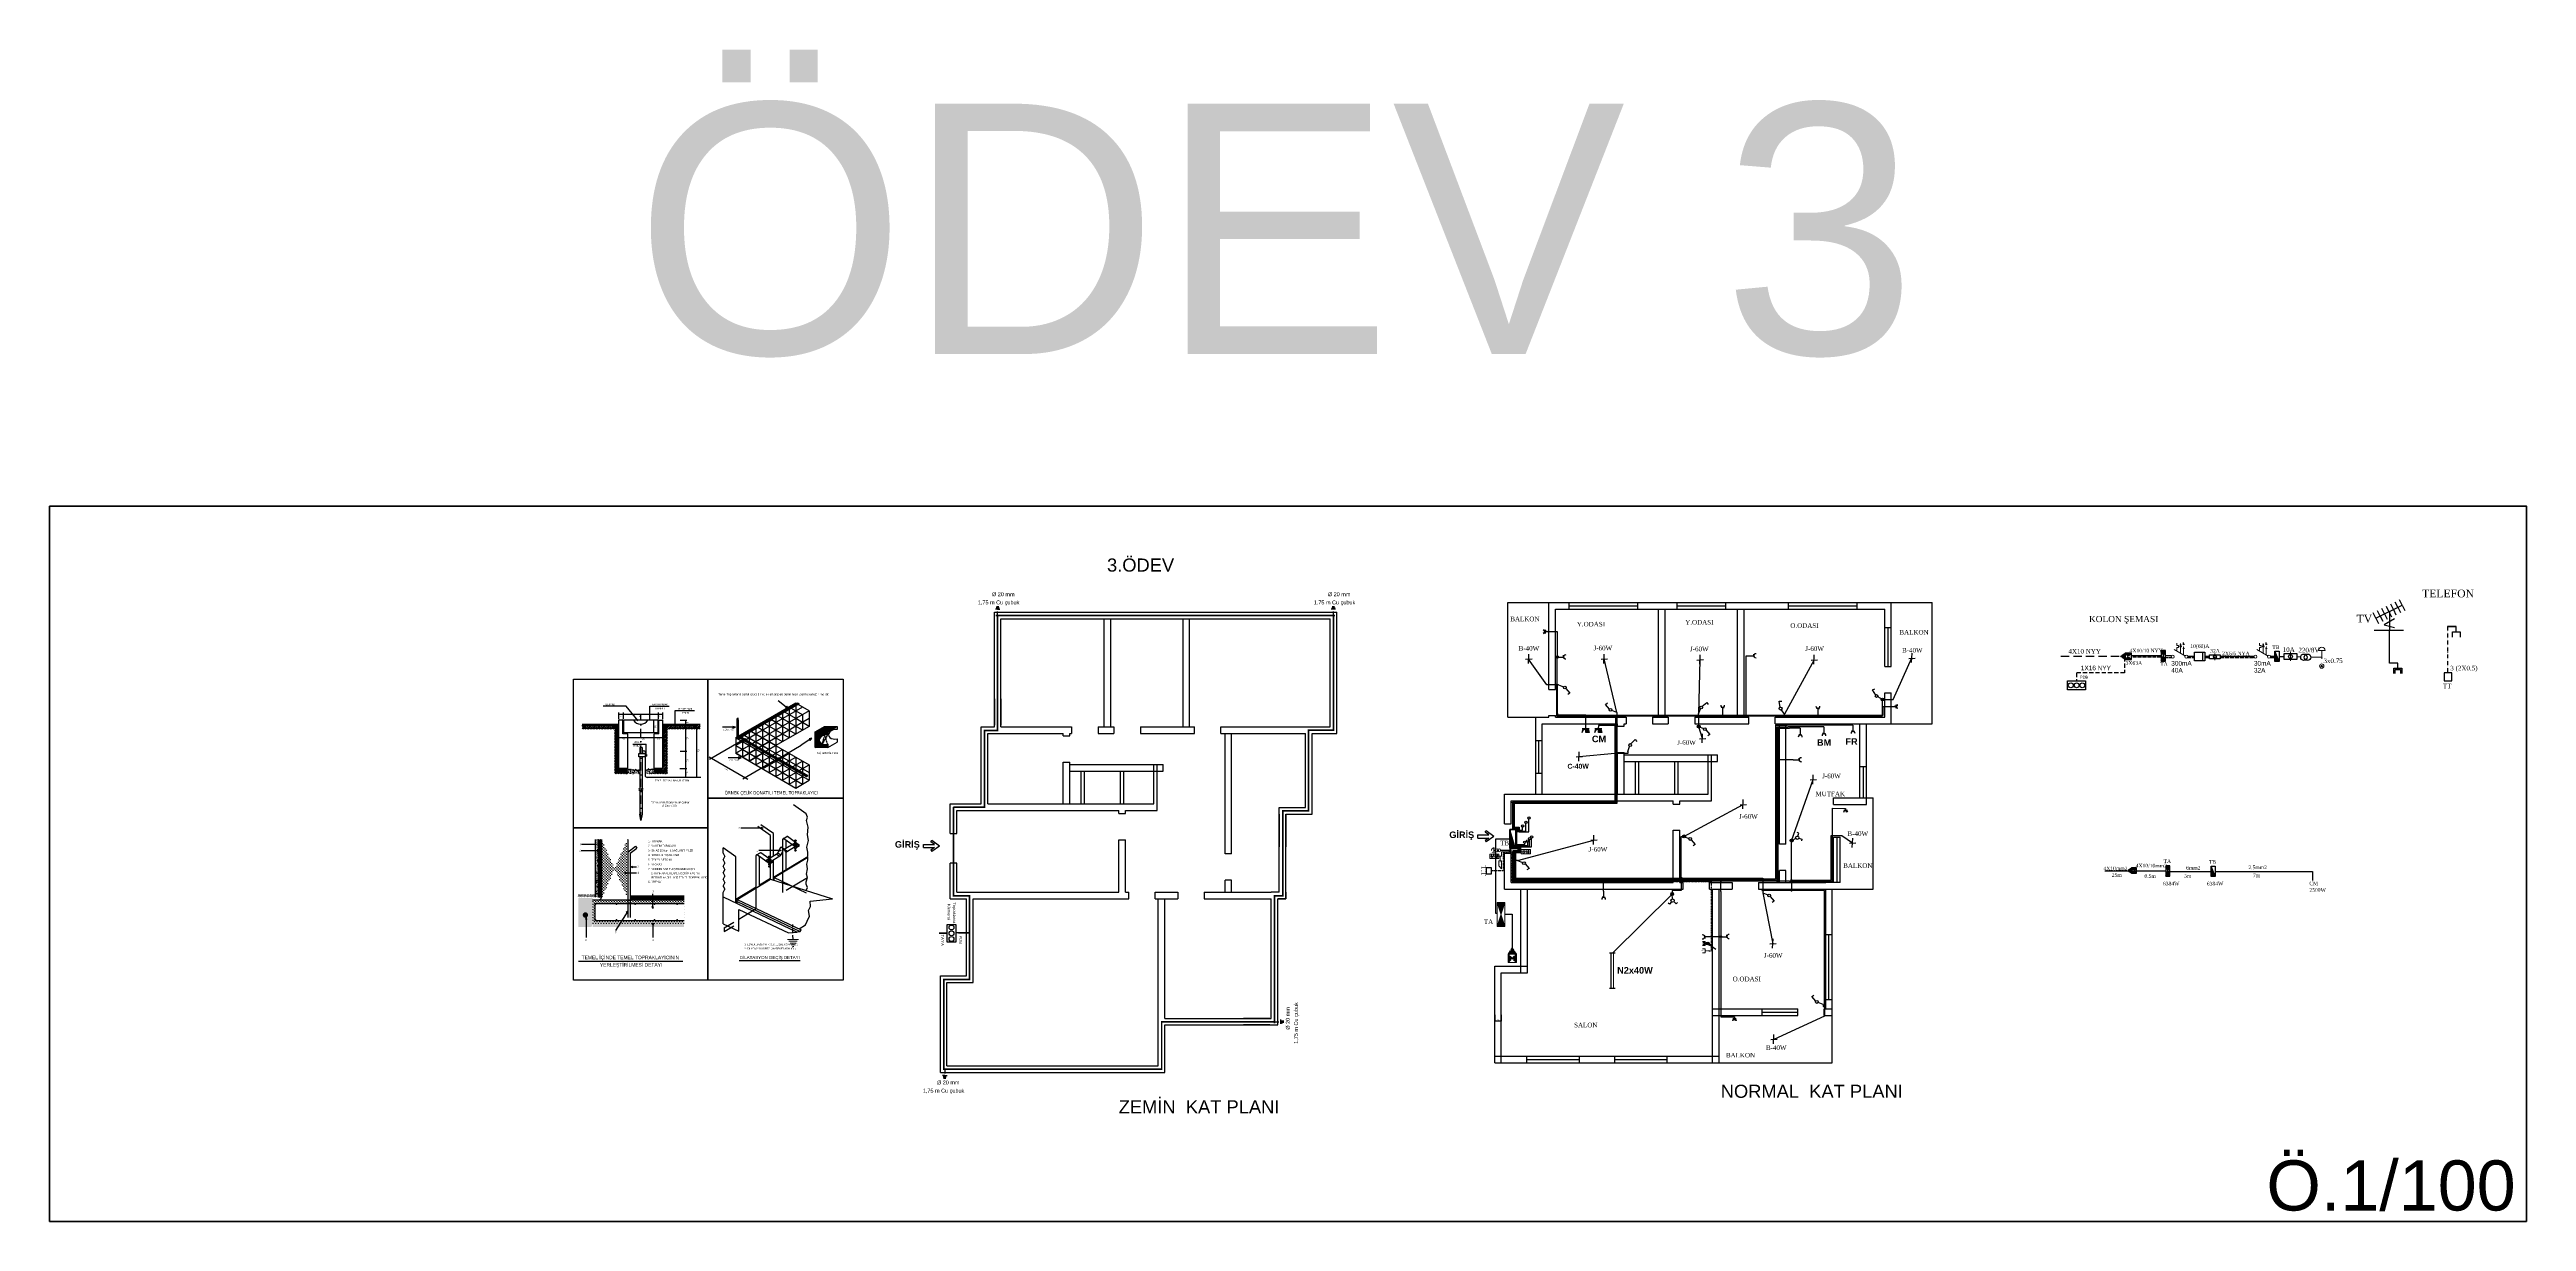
# Model space of a CAD drawing. Header units: millimetres. Extents: x 1052 to 8611, y 971 to 4548.
import ezdxf
from ezdxf.enums import TextEntityAlignment as Align

# ---------------------------------------------------------------- set-up
doc = ezdxf.new("R2010")
doc.units = ezdxf.units.MM
for name, pattern in [('ACAD_ISO02W100', [15, 12, -3]), ('ACAD_ISO12W100', [21, 12, -3, 0, -3, 0, -3]), ('DASHDOT', [25.4, 12.7, -6.35, 0, -6.35]), ('DASHDOTX2', [50.8, 25.4, -12.7, 0, -12.7]), ('DASHED', [19.05, 12.7, -6.35]), ('DASHEDX2', [38.1, 25.4, -12.7]), ('DIVIDE', [1.25, 0.5, -0.25, 0, -0.25, 0, -0.25]), ('DUZ', [0]), ('HIDDEN', [0.375, 0.25, -0.125]), ('SOLID_LINE', [0])]:
    doc.linetypes.add(name, pattern=pattern)
for name, color, linetype in [('00-ANHTR', 21, 'Continuous'), ('AHAT', 3, 'Continuous'), ('AYD', 10, 'Continuous'), ('CEVRE', 9, 'Continuous'), ('GÖRÜNÜŞLER', 8, 'Continuous'), ('H', 3, 'Continuous'), ('hat', 3, 'Continuous'), ('KIRMIM', 1, 'Continuous'), ('kolon', 4, 'Continuous'), ('MIMARI', 2, 'SOLID_LINE'), ('OYAZI', 3, 'Continuous'), ('S', 2, 'Continuous'), ('Tarama', 42, 'Continuous'), ('telefon', 3, 'ACAD_ISO12W100'), ('topraklama', 3, 'DASHED'), ('YAZI', 8, 'Continuous'), ('ZHAT', 6, 'Continuous'), ('ölçü', 23, 'Continuous'), ('ışık', 1, 'Continuous')]:
    doc.layers.add(name, color=color, linetype=linetype)
for name, color, linetype, lineweight in [('ANA PANO', 133, 'Continuous', 20), ('deha_elk tablo', 4, 'Continuous', 30), ('DİYAFON', 41, 'DASHDOT', 20), ('duvar', 10, 'Continuous', 30), ('EHAT-TEL', 3, 'DIVIDE', 20), ('EHAT_PRIZ', 4, 'Continuous', 50), ('hareketli  perde', 3, 'DUZ', 20), ('K.OTM', 61, 'DASHDOT', 20), ('SEMBOL', 3, 'Continuous', 18), ('ZİL', 92, 'DASHDOT', 20)]:
    doc.layers.add(name, color=color, linetype=linetype, lineweight=lineweight)
doc.styles.add('1', font='arial.ttf', dxfattribs={"width": 0.6, "height": 30})
doc.styles.add('2', font='wturkce.shx', dxfattribs={"height": 0.2})
doc.styles.add('EREN', font='1simpl~1.shx', dxfattribs={"height": 2})
doc.styles.add('MEKAN', font='times.ttf')
doc.styles.add('ROMANS', font='tahoma.ttf')
doc.styles.get("Standard").update_dxf_attribs({"font": 'arial.ttf'})
doc.styles.add('STYLE1', font='arial.ttf')
doc.styles.add('TXTX', font='arial.ttf')
doc.dimstyles.new('ISO-25', dxfattribs={"dimtxt": 2.5, "dimasz": 2.5, "dimexe": 1.25, "dimexo": 0.625, "dimtad": 1, "dimtxsty": 'Standard', "dimcen": 2.5, "dimadec": 0, "dimazin": 0, "dimtfac": 1, "dimtmove": 0, "dimatfit": 3, "dimfxl": 1, "dimarcsym": 0})
pattern_1 = [(135, (5075.73996, 19225.68337), (-0.360125004, -0.360125004), [])]
pattern_2 = [(135, (5075.74, 19225.6834), (-0.90031251, -0.90031251), [])]

# ---------------------------------------------------------------- blocks, each defined once
blk = doc.blocks.new('ANA PANO')
at = {"layer": 'ANA PANO'}
h = blk.add_hatch(color=256, dxfattribs=at)
h.paths.add_polyline_path([(-36.7, -22.8), (0, -11.4), (-36.7, 0)])
h.paths.add_polyline_path([(36.7, -22.8), (36.7, 0), (0, -11.4)])
for p, q in [((-36.7, 0), (36.7, 0)), ((-36.7, -22.8), (-36.7, 0)), ((-36.7, 0), (-36.7, -22.8)), ((-36.7, -22.8), (36.7, 0)), ((-36.7, 0), (36.7, -22.8)), ((36.7, 0), (36.7, -22.8)), ((36.7, -22.8), (-36.7, -22.8))]:
    blk.add_line(p, q, dxfattribs=at)
at = {"layer": 'hareketli  perde', "linetype": 'ByBlock', "flags": 3}
blk.add_attdef('ANA-PANO', (43.9, -18), '', height=10, dxfattribs=at)
blk = doc.blocks.new('KOFRE')
at = {"layer": 'ZİL', "linetype": 'ACAD_ISO02W100'}
h = blk.add_hatch(color=256, dxfattribs=at)
h.paths.add_polyline_path([(-12.8, -25.6), (0, -12.8), (-12.8, 0)])
h.paths.add_polyline_path([(12.8, -25.6), (12.8, 0), (0, -12.8)])
blk.add_hatch(color=256, dxfattribs=at).paths.add_polyline_path([(-0.3, -45.2), (12.8, -25.6), (-12.8, -25.6)])
for p, q in [((12.8, 0), (-12.8, 0)), ((-12.8, 0), (-12.8, -25.6)), ((12.8, -25.6), (12.8, 0)), ((-12.8, -25.6), (12.8, -25.6))]:
    blk.add_line(p, q)
for p, q in [((-12.8, 0), (12.8, -25.6)), ((12.8, 0), (-12.8, -25.6)), ((-12.8, -25.6), (-0.3, -45.2)), ((12.8, -25.6), (-0.3, -45.2))]:
    blk.add_line(p, q, dxfattribs=at)
at = {"layer": 'hareketli  perde', "linetype": 'ByBlock', "flags": 3}
blk.add_attdef('KOFRE', (23.3, -14.2), '', height=10, dxfattribs=at)
blk = doc.blocks.new('P2X36')
at = {"layer": 'H', "color": 1}
for p, q in [((-53.5, 9.1), (-53.5, -8.4)), ((53.5, -8.4), (53.5, 9.1))]:
    blk.add_line(p, q, dxfattribs=at)
at = {"layer": 'H', "color": 2}
for points in [[(-53.5, 3.7, 3.8, 3.8, 0), (53.5, 3.7, 1.6, 1.6, 0)], [(-53.5, -3.7, 3.8, 3.8, 0), (53.5, -3.7, 1.6, 1.6, 0)]]:
    blk.add_lwpolyline(points, format="xyseb", dxfattribs=at)
blk = doc.blocks.new('YENİ ANAHTAR')
at = {"color": 1}
blk.add_line((0, 5), (0, 20), dxfattribs=at)
for p, q in [((-10.6, -10.6), (-14.1, -7.1)), ((-3.5, -3.6), (-10.6, -10.6)), ((3.5, -3.6), (10.6, -10.6)), ((3.5, -3.6), (10.6, -10.6)), ((3.5, -3.6), (10.6, -10.6)), ((3.5, -3.6), (10.6, -10.6)), ((10.6, -10.6), (14.1, -7.1)), ((10.6, -10.6), (14.1, -7.1)), ((10.6, -10.6), (14.1, -7.1)), ((10.6, -10.6), (14.1, -7.1))]:
    blk.add_line(p, q)
blk.add_circle((0, 0), 5)
blk = doc.blocks.new('Topraklama Klemensi')
at = {"layer": 'GÖRÜNÜŞLER'}
for p, q in [((-26.75, 27.125), (0, 27.125)), ((-26.75, -27.125), (-26.75, 27.125)), ((0, 27.125), (0, -27.125)), ((0, -27.125), (-26.75, -27.125))]:
    blk.add_line(p, q, dxfattribs=at)
for centre in [(-13.25, 17.625), (-13.25, -0.375), (-13.25, -17.625)]:
    blk.add_circle(centre, 7.5, dxfattribs=at)
blk = doc.blocks.new('*D11')
at = {"color": 0, "lineweight": -2, "transparency": 16777216}
for p, q in [((5462.6, 1602.2), (5462.6, 1582.7)), ((5482.6, 1602.2), (5482.6, 1582.7)), ((5465.1, 1584), (5480.1, 1584))]:
    blk.add_line(p, q, dxfattribs=at)
at = {"color": 0, "transparency": 16777216}
for points in [[(5465.1, 1584.4), (5465.1, 1583.6), (5462.6, 1584)], [(5480.1, 1584.4), (5480.1, 1583.6), (5482.6, 1584)]]:
    blk.add_solid(points, dxfattribs=at)
at = {"layer": 'Defpoints', "color": 0, "transparency": 16777216}
for p in [(5462.6, 1602.9), (5482.6, 1602.9), (5482.6, 1584)]:
    blk.add_point(p, dxfattribs=at)
at = {"color": 0, "transparency": 16777216, "insert": (5472.6, 1585.9), "char_height": 2.5, "attachment_point": 5}
blk.add_mtext('20', dxfattribs=at)
blk = doc.blocks.new('OU')
at = {"color": 0, "linetype": 'ByBlock'}
blk.add_solid([(-5, -12), (5, -12), (0, 0)], dxfattribs=at)
blk = doc.blocks.new('OK1')
at = {"layer": 'AYD', "color": 4}
blk.add_line((0.16, 0), (0.77, 0), dxfattribs=at)
at = {"layer": 'AYD', "color": 1}
blk.add_lwpolyline([(0, 0), (0.16, -0.06), (0.16, 0.06)], close=True, dxfattribs=at)
blk.add_solid([(0, 0), (0.16, -0.06), (0.16, 0.06)], dxfattribs=at)
blk = doc.blocks.new('Topraklama')
at = {"layer": 'SEMBOL'}
for p, q in [((-18.3, 0), (18.3, 0)), ((-14.3, -6), (14.3, -6)), ((-10.2, -12), (10.2, -12)), ((-6.2, -18), (6.2, -18)), ((-2.2, -24), (2.2, -24))]:
    blk.add_line(p, q, dxfattribs=at)

msp = doc.modelspace()

# ---------------------------------------------------------------- hatches: boundary and pattern name
h = msp.add_hatch(color=256)
h.dxf.hatch_style = 1
h.paths.add_polyline_path([(5616.2, 2771.512), (5610.683, 2771.512), (5610.683, 2765.995, 0.41421356)])
h = msp.add_hatch(color=256)
h.dxf.hatch_style = 1
h.paths.add_polyline_path([(5653.379, 2697.477), (5653.379, 2693.881), (5654.056, 2693.881), (5657.33, 2693.881, 0.44196338)])
h.paths.add_polyline_path([(5653.379, 2697.477, 0.38699778), (5650.105, 2693.881, 0.38812583), (5653.393, 2690.283), (5653.379, 2693.881)])
h.paths.add_polyline_path([(5657.33, 2693.881), (5654.056, 2693.881), (5653.379, 2693.881), (5653.393, 2690.283, 0.44079157)])
h = msp.add_hatch(color=256)
h.dxf.hatch_style = 1
h.paths.add_polyline_path([(5649.115, 2608.783), (5653.713, 2608.783), (5653.709, 2609.82, 0.79941312)])
h.paths.add_polyline_path([(5651.529, 2608.783), (5649.115, 2608.783, 0.41421356), (5651.529, 2606.368)])
h.paths.add_polyline_path([(5653.717, 2607.763), (5653.713, 2608.783), (5651.529, 2608.783), (5651.529, 2606.368, 0.29150491)])
h = msp.add_hatch(color=256)
h.dxf.hatch_style = 1
h.paths.add_polyline_path([(5835.079, 2515.856, 0.3965359), (5833.507, 2514.262), (5835.079, 2514.262)])
h.paths.add_polyline_path([(5835.079, 2515.856), (5835.079, 2514.262), (5836.773, 2514.262, 0.4184011)])
h.paths.add_polyline_path([(5835.079, 2514.262), (5833.507, 2514.262, 0.00580685), (5833.506, 2514.224, 0.40327133), (5835.079, 2512.591)])
h.paths.add_polyline_path([(5836.773, 2514.224, 0.00580685), (5836.773, 2514.262), (5835.079, 2514.262), (5835.079, 2512.591, 0.42524112)])
h.paths.add_polyline_path([(6084.768, 2515.858, 0.40300807), (6083.162, 2514.262), (6084.768, 2514.262)])
h.paths.add_polyline_path([(6084.768, 2515.858), (6084.768, 2514.262), (6086.427, 2514.262, 0.41230773)])
h.paths.add_polyline_path([(6084.768, 2514.262), (6083.162, 2514.262, 0.00561509), (6083.161, 2514.225, 0.4079227), (6084.759, 2512.592)])
h.paths.add_polyline_path([(6086.428, 2514.225, 0.00561509), (6086.427, 2514.262), (6084.768, 2514.262), (6084.759, 2512.592, 0.42053254)])
h.paths.add_polyline_path([(6347.217, 2515.944), (6347.217, 2514.262), (6348.86, 2514.262, 0.00748808), (6348.861, 2514.31, 0.41606146)])
h.paths.add_polyline_path([(6347.217, 2515.944, 0.41236808), (6345.594, 2514.31, 0.00748808), (6345.595, 2514.262), (6347.217, 2514.262)])
h.paths.add_polyline_path([(6348.86, 2514.262), (6347.217, 2514.262), (6345.595, 2514.262, 0.97048799)])
h.paths.add_polyline_path([(5835.079, 2401.537, 0.41421356), (5833.445, 2399.903), (5835.079, 2399.903)])
h.paths.add_polyline_path([(5835.079, 2401.537), (5835.079, 2399.903), (5836.712, 2399.903, 0.41421356)])
h.paths.add_polyline_path([(5835.079, 2399.903), (5833.445, 2399.903, 0.41421356), (5835.079, 2398.27)])
h.paths.add_polyline_path([(5836.712, 2399.903), (5835.079, 2399.903), (5835.079, 2398.27, 0.41421356)])
h = msp.add_hatch(color=256)
h.dxf.hatch_style = 1
h.paths.add_polyline_path([(6084.592, 2481.889), (6084.615, 2486.095, 0.37997963), (6080.703, 2481.691, 0.4758903), (6086.045, 2477.349)])
h.paths.add_polyline_path([(6089.235, 2479.992), (6084.592, 2481.889), (6086.045, 2477.349, 0.24789311)])
h.paths.add_polyline_path([(6642.319, 2566.578), (6645.961, 2564.378), (6650.592, 2564.378, 0.76469648)])
h.paths.add_polyline_path([(6645.961, 2564.378), (6642.319, 2566.578, 0.13204414), (6641.721, 2564.355, 0.40136756), (6645.961, 2559.924)])
h = msp.add_hatch(color=256)
h.dxf.hatch_style = 1
h.paths.add_polyline_path([(6650.592, 2564.355, 0.00127282), (6650.592, 2564.378), (6645.961, 2564.378), (6645.961, 2559.924, 0.42717732)])
h = msp.add_hatch(color=256)
h.dxf.hatch_style = 1
h.paths.add_polyline_path([(6687.35, 2543.116), (6692.866, 2543.116), (6692.866, 2548.632, 0.41421356)])
h = msp.add_hatch(color=256)
h.dxf.hatch_style = 1
h.paths.add_polyline_path([(5740.284, 2474.746), (5740.284, 2463.946), (5751.084, 2463.946, 0.41421356)])
h = msp.add_hatch(color=256)
h.dxf.hatch_style = 1
h.paths.add_polyline_path([(5778.99, 2474.746), (5778.99, 2463.946), (5789.79, 2463.946, 0.41421356)])
h = msp.add_hatch(color=256)
h.dxf.hatch_style = 1
h.paths.add_polyline_path([(6084.615, 2486.095), (6084.592, 2481.889), (6089.235, 2479.992, 0.0985461), (6089.573, 2481.691, 0.44929675)])
h = msp.add_hatch(color=256)
h.dxf.hatch_style = 1
h.paths.add_polyline_path([(6326.445, 2381.945), (6326.445, 2379.634), (6328.756, 2379.634, 0.41421356)])
h.paths.add_polyline_path([(6326.445, 2381.945, 0.41421356), (6324.134, 2379.634, 0.41421356), (6326.445, 2377.323)])
h.paths.add_polyline_path([(6328.756, 2379.634), (6326.445, 2379.634), (6326.445, 2377.323, 0.41421356)])
h = msp.add_hatch(color=256)
h.dxf.hatch_style = 1
h.paths.add_polyline_path([(6533.394, 2225.939), (6533.394, 2220.423), (6538.91, 2220.423, 0.41421356)])
h = msp.add_hatch(color=2)
h.dxf.hatch_style = 1
h.paths.add_polyline_path([(5510.131, 2111.051), (5527.131, 2111.051), (5510.131, 2168.106)])
h = msp.add_hatch(color=256)
h.dxf.hatch_style = 1
h.paths.add_polyline_path([(6035.88, 2146.549), (6039.806, 2146.549), (6044.025, 2148.814, 0.73150575)])
h.paths.add_polyline_path([(6044.025, 2148.814), (6039.806, 2146.549), (6044.403, 2144.671, 0.09964318), (6044.748, 2146.387, 0.14575666)])
h.paths.add_polyline_path([(6044.403, 2144.671), (6039.806, 2146.549), (6035.88, 2146.549, 0.00910166), (6035.878, 2146.387, 0.81877179)])
h = msp.add_hatch(color=256)
h.dxf.hatch_style = 1
h.paths.add_polyline_path([(6369.982, 2138.109, 0.50074864), (6364.295, 2133.855, 0.38159186), (6368.232, 2129.447), (6368.232, 2133.207)])
h.paths.add_polyline_path([(6372.796, 2135.626, 0.22195506), (6369.982, 2138.109), (6368.232, 2133.207)])
h.paths.add_polyline_path([(6373.166, 2133.855, 0.10310048), (6372.796, 2135.626), (6368.232, 2133.207), (6368.232, 2129.447, 0.44760552)])
h = msp.add_hatch(color=256)
h.dxf.hatch_style = 1
h.paths.add_polyline_path([(5510.142, 2101.936), (5510.146, 2103.777), (5508.255, 2103.763, 0.39931846)])
h.paths.add_polyline_path([(5510.142, 2101.936, 0.41700511), (5512.067, 2103.842, 0.41643419), (5510.146, 2105.749), (5510.146, 2103.777)])
h.paths.add_polyline_path([(5508.254, 2103.842, 0.01040037), (5508.255, 2103.763), (5510.146, 2103.777), (5510.146, 2105.749, 0.41199642)])
h = msp.add_hatch(color=256)
h.dxf.hatch_style = 1
h.paths.add_polyline_path([(5792.814, 2009.813), (5796.9, 2009.813, 1)])
h.paths.add_polyline_path([(5794.4, 2009.813), (5792.814, 2009.813, 0.34956419), (5794.4, 2007.822)])
h.paths.add_polyline_path([(5796.9, 2009.813), (5794.4, 2009.813), (5794.4, 2007.822, 0.48195989)])
h = msp.add_hatch(color=256)
h.dxf.hatch_style = 1
h.paths.add_polyline_path([(6003.961, 1975.094, 0.41421356), (5999.526, 1970.659, 0.19759389), (6000.809, 1967.538), (6003.961, 1970.659)])
h.paths.add_polyline_path([(6003.961, 1975.094), (6003.961, 1970.659), (6004.271, 1966.234, 0.39390241), (6008.396, 1970.659, 0.41421356)])
h.paths.add_polyline_path([(6003.961, 1970.659), (6000.809, 1967.538, 0.21845738), (6004.271, 1966.234)])
h = msp.add_hatch(color=256)
h.dxf.hatch_style = 1
h.paths.add_polyline_path([(6031.931, 2021.413), (6031.931, 2019.466), (6034.032, 2019.466, 0.41934355)])
h.paths.add_polyline_path([(6031.931, 2021.413, 0.39221273), (6030.017, 2019.466), (6031.931, 2019.466)])
h.paths.add_polyline_path([(6031.931, 2019.466), (6030.017, 2019.466, 0.00727667), (6030.017, 2019.407, 0.40063281), (6031.931, 2017.401)])
h.paths.add_polyline_path([(6034.033, 2019.407, 0.00727667), (6034.032, 2019.466), (6031.931, 2019.466), (6031.931, 2017.401, 0.427926)])
h = msp.add_hatch(color=256)
h.dxf.hatch_style = 1
h.paths.add_polyline_path([(6150.575, 2009.813), (6154.333, 2009.813, 1)])
h.paths.add_polyline_path([(6152.454, 2009.813), (6150.575, 2009.813, 0.41421356), (6152.454, 2007.934)])
h.paths.add_polyline_path([(6154.333, 2009.813), (6152.454, 2009.813), (6152.454, 2007.934, 0.41421356)])
h = msp.add_hatch(color=256)
h.dxf.hatch_style = 1
h.paths.add_polyline_path([(6280.852, 1983.169, 0.41421356), (6278.844, 1981.161, 0.41421356), (6280.852, 1979.152)])
h.paths.add_polyline_path([(6280.852, 1983.169), (6280.852, 1981.161), (6282.86, 1981.161, 0.41421356)])
h.paths.add_polyline_path([(6282.86, 1981.161), (6280.852, 1981.161), (6280.852, 1979.152, 0.41421356)])
h = msp.add_hatch(color=256)
h.dxf.hatch_style = 1
h.paths.add_polyline_path([(6326.543, 2012.157, 0.41421356), (6324.198, 2009.813), (6326.543, 2009.813)])
h.paths.add_polyline_path([(6328.887, 2009.813, 0.41421356), (6326.543, 2012.157), (6326.543, 2009.813), (6324.198, 2009.813, 1)])
h = msp.add_hatch(color=256)
h.dxf.hatch_style = 1
h.paths.add_polyline_path([(6368.232, 2015.118, 0.41421356), (6366.224, 2013.11, 0.41421356), (6368.232, 2011.102), (6368.232, 2013.11)])
h.paths.add_polyline_path([(6368.232, 2015.118), (6368.232, 2013.11), (6370.24, 2013.11, 0.41421356)])
h.paths.add_polyline_path([(6370.24, 2013.11), (6368.232, 2013.11), (6368.232, 2011.102, 0.41421356)])
h = msp.add_hatch(color=256)
h.dxf.hatch_style = 1
h.paths.add_polyline_path([(6368.232, 1983.169), (6368.232, 1981.161), (6370.24, 1981.161, 0.41421356)])
h.paths.add_polyline_path([(6368.232, 1983.169, 0.41421356), (6366.224, 1981.161), (6368.232, 1981.161)])
h.paths.add_polyline_path([(6370.24, 1981.161), (6368.232, 1981.161), (6366.224, 1981.161, 1)])
h = msp.add_hatch(color=256)
h.dxf.hatch_style = 1
h.paths.add_polyline_path([(6112.479, 1815.571, 0.13322953), (6114.658, 1816.162), (6112.479, 1819.883), (6116.69, 1818.956, 0.47920265), (6112.479, 1824.196, 1)])
h.paths.add_polyline_path([(6112.479, 1819.883), (6114.658, 1816.162, 0.10512373), (6115.984, 1817.371)], flags=17)
h.paths.add_polyline_path([(6112.479, 1819.883), (6115.984, 1817.371, 0.10168618), (6116.69, 1818.956)], flags=17)
h = msp.add_hatch(color=256)
h.dxf.hatch_style = 1
h.paths.add_polyline_path([(6115.984, 1817.371, -0.10512373), (6114.658, 1816.162), (6115.94, 1813.974), (6117.905, 1815.993)])
h.paths.add_polyline_path([(6116.69, 1818.956, -0.10168618), (6115.984, 1817.371), (6117.905, 1815.993), (6118.923, 1817.039), (6118.923, 1818.465)])
h.paths.add_polyline_path([(6118.923, 1818.465), (6118.923, 1817.039), (6120.066, 1818.213)])
h = msp.add_hatch(color=256)
h.dxf.hatch_style = 1
h.paths.add_polyline_path([(6152.454, 1842.969), (6152.454, 1840.423), (6155, 1840.423, 0.41421356)])
h.paths.add_polyline_path([(6155, 1840.423), (6152.454, 1840.423), (6152.454, 1837.877, 0.41421356)])
h.paths.add_polyline_path([(6152.454, 1840.423), (6152.454, 1842.969, 0.41421356), (6149.908, 1840.423, 0.41421356), (6152.454, 1837.877)])
h = msp.add_hatch(color=256)
h.dxf.hatch_style = 1
h.paths.add_polyline_path([(6194.274, 1589.281), (6194.274, 1583.764), (6199.79, 1583.764, 0.41421356)])
at = {"layer": 'AHAT', "linetype": 'Continuous'}
h = msp.add_hatch(dxfattribs=at)
h.set_pattern_fill('AR-SAND,_I', color=256, scale=8.148699, style=2)
h.set_pattern_definition([(37.5, (-3756.077, -631.67), (-0.513314, 15.701106), [0, -12.386022, 0, -13.852788, 0, -13.241635]), (7.5, (-3756.077, -631.67), (14.42138, 22.99682), [0, -6.681933, 0, -11.163717, 0, -4.278067]), (327.5, (-3766.1, -631.67), (25.376204, 0.046114), [0, -4.07435, 0, -14.667658, 0, -19.149442]), (317.5, (-3766.1, -631.67), (24.49602, 7.151914), [0, -2.037175, 0, -9.615464, 0, -11.000743])])
edge = h.paths.add_edge_path()
edge.add_line((2717.821, 1960.779), (2726.354, 1960.779))
edge.add_line((2709.47, 1970.526), (2709.47, 1960.779))
edge.add_line((2709.47, 1970.526), (2717.821, 1970.526))
edge.add_line((2717.821, 2145.427), (2726.354, 2145.427))
edge.add_line((2709.47, 1960.779), (2717.821, 1960.779))
edge.add_line((2717.821, 2145.427), (2717.821, 1960.779))
edge.add_line((2726.354, 2145.427), (2726.354, 1961.007))
at = {"layer": 'AYD', "linetype": 'Continuous'}
h = msp.add_hatch(dxfattribs=at)
h.set_pattern_fill('ANSI31', color=256, scale=4.074349, angle=90, style=0)
h.set_pattern_definition(pattern_1)
h.paths.add_polyline_path([(3153.349, 2507.806), (3150.632, 2506.238), (3150.632, 2500.087), (3153.349, 2501.656)])
h = msp.add_hatch(dxfattribs=at)
h.set_pattern_fill('ANSI31', color=256, scale=10.185873, angle=90, style=0)
h.set_pattern_definition(pattern_2)
h.paths.add_polyline_path([(3160.671, 2452.232), (3164.746, 2449.879), (3339.459, 2550.75), (3335.385, 2553.102)])
h = msp.add_hatch(dxfattribs=at)
h.set_pattern_fill('ANSI31', color=256, scale=1.273234, angle=202.8468793, style=0)
h.set_pattern_definition([(134.743964, (3460.90575, 4600.50494), (-0.113040838, -0.112035042), [])])
h.paths.add_polyline_path([(3250.315, 2507.54), (3250.306, 2505.509), (3251.629, 2505.503), (3255.156, 2507.519)])
h.paths.add_polyline_path([(3250.306, 2505.509), (3250.315, 2507.54), (3246.788, 2505.525)])
edge = h.paths.add_edge_path()
edge.add_line((3246.788, 2505.525), (3246.761, 2499.539))
edge.add_line((3246.761, 2499.539), (3249.291, 2500.984))
edge.add_ellipse((3250.934, 2502.514), major_axis=(2.577, 0.372), ratio=0.69671854, start_angle=98.441373, end_angle=224.8552219, ccw=False)
edge.add_line((3250.3, 2504.235), (3250.306, 2505.509))
edge.add_line((3250.306, 2505.509), (3246.788, 2505.525))
edge = h.paths.add_edge_path()
edge.add_line((3251.602, 2499.517), (3251.608, 2500.803))
edge.add_ellipse((3250.934, 2502.514), major_axis=(2.577, 0.372), ratio=0.69671854, start_angle=224.8552219, end_angle=279.3284977, ccw=False)
edge.add_line((3249.291, 2500.984), (3246.761, 2499.539))
edge.add_line((3246.761, 2499.539), (3251.602, 2499.517))
edge = h.paths.add_edge_path()
edge.add_ellipse((3250.934, 2502.514), major_axis=(2.577, 0.372), ratio=0.69671854, start_angle=68.8335278, end_angle=98.441373, ccw=False)
edge.add_line((3251.623, 2504.322), (3251.629, 2505.503))
edge.add_line((3251.629, 2505.503), (3250.306, 2505.509))
edge.add_line((3250.306, 2505.509), (3250.3, 2504.235))
h = msp.add_hatch(dxfattribs=at)
h.set_pattern_fill('ANSI31', color=256, scale=4.074349, angle=90, style=0)
h.set_pattern_definition(pattern_1)
h.paths.add_polyline_path([(3158.634, 2446.351), (3159.653, 2446.939), (3155.578, 2449.291), (3154.56, 2448.703)])
h.paths.add_polyline_path([(3154.56, 2449.879), (3153.541, 2449.291), (3154.56, 2448.703), (3155.578, 2449.291)])
h.paths.add_polyline_path([(3154.56, 2449.879), (3155.578, 2449.291), (3159.653, 2451.644), (3158.634, 2452.232)])
h.paths.add_polyline_path([(3160.671, 2452.232), (3159.653, 2452.82), (3158.634, 2452.232), (3159.653, 2451.644)])
h.paths.add_polyline_path([(3160.671, 2452.232), (3159.653, 2451.644), (3163.727, 2449.291), (3164.746, 2449.879)])
h.paths.add_polyline_path([(3159.653, 2451.644), (3155.578, 2449.291), (3159.653, 2446.939), (3163.727, 2449.291)])
h.paths.add_polyline_path([(3164.746, 2448.703), (3163.727, 2449.291), (3159.653, 2446.939), (3160.671, 2446.351)])
h.paths.add_polyline_path([(3164.746, 2448.703), (3165.764, 2449.291), (3164.746, 2449.879), (3163.727, 2449.291)])
h.paths.add_polyline_path([(3159.653, 2446.939), (3158.634, 2446.351), (3159.653, 2445.763), (3160.671, 2446.351)])
h = msp.add_hatch(dxfattribs=at)
h.set_pattern_fill('ANSI31', color=256, scale=10.185873, angle=90, style=0)
h.set_pattern_definition(pattern_2)
h.paths.add_polyline_path([(3164.746, 2448.703), (3160.671, 2446.351), (3362.495, 2329.828), (3366.569, 2332.181)])
h = msp.add_hatch(dxfattribs=at)
h.set_pattern_fill('ANSI31', color=256, scale=1.273234, angle=59.054098, style=0)
h.set_pattern_definition([(104.054098, (4424.96294, 4137.19875), (-0.154390285, -0.038648694), [])])
h.paths.add_polyline_path([(3175.637, 2444.853), (3174.592, 2443.111), (3175.727, 2442.431), (3179.789, 2442.364)])
h.paths.add_polyline_path([(3174.592, 2443.111), (3175.637, 2444.853), (3171.575, 2444.92)])
edge = h.paths.add_edge_path()
edge.add_line((3171.575, 2444.92), (3168.497, 2439.786))
edge.add_line((3168.497, 2439.786), (3171.41, 2439.738))
edge.add_ellipse((3173.604, 2440.215), major_axis=(2.405, -0.995), ratio=0.69671854, start_angle=98.441373, end_angle=224.8552219, ccw=False)
edge.add_line((3173.937, 2442.018), (3174.592, 2443.111))
edge.add_line((3174.592, 2443.111), (3171.575, 2444.92))
edge = h.paths.add_edge_path()
edge.add_line((3172.649, 2437.297), (3173.31, 2438.399))
edge.add_ellipse((3173.604, 2440.215), major_axis=(2.405, -0.995), ratio=0.69671854, start_angle=224.8552219, end_angle=279.3284977, ccw=False)
edge.add_line((3171.41, 2439.738), (3168.497, 2439.786))
edge.add_line((3168.497, 2439.786), (3172.649, 2437.297))
edge = h.paths.add_edge_path()
edge.add_ellipse((3173.604, 2440.215), major_axis=(2.405, -0.995), ratio=0.69671854, start_angle=68.8335278, end_angle=98.441373, ccw=False)
edge.add_line((3175.12, 2441.418), (3175.727, 2442.431))
edge.add_line((3175.727, 2442.431), (3174.592, 2443.111))
edge.add_line((3174.592, 2443.111), (3173.937, 2442.018))
h = msp.add_hatch(dxfattribs=at)
h.set_pattern_fill('ANSI31', color=256, scale=10.185873, angle=90, style=0)
h.set_pattern_definition([(135, (5026.6579, 19233.0058), (-0.90031251, -0.90031251), [])])
h.paths.add_polyline_path([(3416.769, 2481.929), (3416.769, 2465.679), (3427.352, 2465.679), (3455.497, 2481.929)])
h.paths.add_polyline_path([(3416.769, 2465.679), (3416.769, 2481.929), (3388.624, 2465.679)])
edge = h.paths.add_edge_path(flags=17)
edge.add_line((3388.624, 2465.679), (3388.624, 2417.79))
edge.add_line((3388.624, 2417.79), (3408.809, 2429.444))
edge.add_ellipse((3421.906, 2441.74), major_axis=(20.599, 3.065), ratio=0.69671854, start_angle=98.441373, end_angle=224.8552219, ccw=False)
edge.add_line((3416.769, 2455.486), (3416.769, 2465.679))
edge.add_line((3416.769, 2465.679), (3388.624, 2465.679))
edge = h.paths.add_edge_path()
edge.add_line((3427.352, 2465.679), (3388.624, 2465.679))
edge.add_line((3388.624, 2465.679), (3388.624, 2417.79))
edge.add_line((3388.624, 2417.79), (3408.809, 2429.444))
edge.add_ellipse((3421.906, 2441.74), major_axis=(20.599, 3.065), ratio=0.69671854, start_angle=68.8335278, end_angle=224.8552219, ccw=False)
edge.add_line((3427.352, 2456.23), (3427.352, 2465.679))
edge = h.paths.add_edge_path()
edge.add_ellipse((3421.906, 2441.74), major_axis=(20.599, 3.065), ratio=0.69671854, start_angle=98.441373, end_angle=279.3284977, ccw=False)
edge.add_line((3416.769, 2455.486), (3416.769, 2465.679))
edge.add_line((3416.769, 2465.679), (3388.624, 2465.679))
edge.add_line((3388.624, 2465.679), (3388.624, 2417.79))
edge.add_line((3388.624, 2417.79), (3427.352, 2417.79))
edge.add_line((3427.352, 2417.79), (3427.352, 2428.074))
h = msp.add_hatch(dxfattribs=at)
h.set_pattern_fill('ANSI31', color=256, scale=1.273234, angle=59.054098, style=0)
h.set_pattern_definition([(104.054098, (4527.31186, 4078.38243), (-0.154390285, -0.038648694), [])])
h.paths.add_polyline_path([(3277.986, 2386.037), (3276.941, 2384.295), (3278.076, 2383.615), (3282.138, 2383.548)])
h.paths.add_polyline_path([(3276.941, 2384.295), (3277.986, 2386.037), (3273.924, 2386.104)])
edge = h.paths.add_edge_path()
edge.add_line((3273.924, 2386.104), (3270.846, 2380.97))
edge.add_line((3270.846, 2380.97), (3273.759, 2380.922))
edge.add_ellipse((3275.953, 2381.398), major_axis=(2.405, -0.995), ratio=0.69671854, start_angle=98.441373, end_angle=224.8552219, ccw=False)
edge.add_line((3276.286, 2383.202), (3276.941, 2384.295))
edge.add_line((3276.941, 2384.295), (3273.924, 2386.104))
edge = h.paths.add_edge_path()
edge.add_line((3274.998, 2378.481), (3275.659, 2379.583))
edge.add_ellipse((3275.953, 2381.398), major_axis=(2.405, -0.995), ratio=0.69671854, start_angle=224.8552219, end_angle=279.3284977, ccw=False)
edge.add_line((3273.759, 2380.922), (3270.846, 2380.97))
edge.add_line((3270.846, 2380.97), (3274.998, 2378.481))
edge = h.paths.add_edge_path()
edge.add_ellipse((3275.953, 2381.398), major_axis=(2.405, -0.995), ratio=0.69671854, start_angle=68.8335278, end_angle=98.441373, ccw=False)
edge.add_line((3277.469, 2382.602), (3278.076, 2383.615))
edge.add_line((3278.076, 2383.615), (3276.941, 2384.295))
edge.add_line((3276.941, 2384.295), (3276.286, 2383.202))
at = {"layer": 'KIRMIM', "linetype": 'Continuous'}
h = msp.add_hatch(dxfattribs=at)
h.set_pattern_fill('CROSS,_I', color=256, scale=16.297397, style=2)
h.set_pattern_definition([(0, (-3756.0773, -637.8277), (4.0743493, 4.0743493), [2.0371747, -6.111524]), (90, (-3755.0587, -638.8463), (-4.0743493, 4.0743493), [2.0371747, -6.111524])])
edge = h.paths.add_edge_path()
edge.add_line((2816.667, 2139.27), (2816.667, 1959.386))
edge.add_line((2736.29, 2139.27), (2736.29, 1954.85))
h = msp.add_hatch(dxfattribs=at)
h.set_pattern_fill('AR-CONC,_I', color=256, scale=1.62974, style=2)
h.set_pattern_definition([(50, (-3756.077, -656.332), (11.689474, -1.022696), [1.222305, -13.445353]), (355, (-3756.077, -656.332), (-2.261286, 12.258774), [0.977844, -10.756282]), (100.4514, (-3755.103, -656.417), (9.428197, 11.23607), [1.0388, -11.426792]), (46.1842, (-3756.077, -653.072), (17.39325, -2.69753), [1.833457, -20.16803]), (96.6356, (-3754.628, -653.297), (15.23257, 15.875586), [1.5582, -17.140185]), (351.1842, (-3756.077, -653.072), (15.232557, 15.8756), [1.466766, -16.134423]), (21, (-3754.448, -653.887), (9.728031, -6.56164), [1.222305, -13.445353]), (326, (-3754.448, -653.887), (3.965407, 11.818058), [0.977844, -10.756282]), (71.4514, (-3753.637, -654.434), (13.693442, 5.256408), [1.0388, -11.426792]), (37.5, (-3756.0773, -656.3317), (0.198174, 5.4253034), [0, -10.625903, 0, -10.919256, 0, -10.7970257]), (7.5, (-3756.0773, -656.3317), (4.2873488, 6.4278844), [0, -6.225606, 0, -10.381442, 0, -4.115093]), (327.5, (-3759.7116, -656.3317), (8.6999163, -0.3675857), [0, -4.074349, 0, -12.71197, 0, -16.867806]), (317.5, (-3761.341, -656.332), (9.504417, 1.631451), [0, -5.296654, 0, -8.442052, 0, -11.978587])])
edge = h.paths.add_edge_path()
edge.add_line((2709.871, 1869.91), (2666.154, 1869.91))
edge.add_line((2666.154, 1869.91), (2666.154, 1958.466))
edge.add_line((2666.154, 1958.466), (2709.871, 1958.466))
edge.add_line((2709.871, 1958.466), (2709.871, 1881.184))
edge.add_line((2706.374, 1869.91), (2987.989, 1869.91))
edge.add_line((2987.989, 1869.91), (2987.989, 1881.184))
edge.add_line((2987.989, 1881.184), (2709.871, 1881.184))
h = msp.add_hatch(dxfattribs=at)
h.set_pattern_fill('CROSS,_I', color=256, scale=16.297397, style=2)
h.set_pattern_definition([(0, (-3756.0773, -631.6706), (4.0743493, 4.0743493), [2.0371747, -6.111524]), (90, (-3755.0587, -632.6892), (-4.0743493, 4.0743493), [2.0371747, -6.111524])])
h.paths.add_polyline_path([(2709.47, 1952.859), (2988.633, 1952.859), (2988.633, 1881.07), (2709.47, 1881.07)])
edge = h.paths.add_edge_path()
edge.add_line((2716.161, 1942.225), (2989.119, 1942.225))
edge.add_line((2716.161, 1942.225), (2716.161, 1889.647))
edge.add_line((2716.161, 1889.647), (2989.119, 1889.647))
h = msp.add_hatch(dxfattribs=at)
h.set_pattern_fill('AR-B816C,_I', color=256, scale=0.162974, style=2)
h.set_pattern_definition([(0, (-3756.0773, -631.6706), (1.30379178, 1.30379178), [2.5464683, -0.06111524]), (0, (-3757.3811, -631.6095), (1.30379178, 1.30379178), [2.5464683, -0.06111524]), (90, (-3756.0773, -631.6706), (-1.30379178, 1.30379178), [-1.364907, 1.24267654]), (90, (-3756.1384, -631.6706), (-1.30379178, 1.30379178), [-1.364907, 1.24267654])])
h.paths.add_polyline_path([(2988.633, 1960.654), (2824.53, 1960.654), (2824.53, 1957.395), (2988.633, 1957.395)])
at = {"layer": 'kolon', "linetype": 'DASHED'}
msp.add_hatch(color=256, dxfattribs=at).paths.add_polyline_path([(7984.294, 2692.893, -1), (7988.914, 2692.893, -1)])
at = {"layer": 'MIMARI', "linetype": 'Continuous'}
for points in [[(2716.089, 2123.348), (2716.089, 2119.499), (2721.865, 2121.423)], [(3224.41, 2173.633), (3224.41, 2170.169), (3229.608, 2171.901)], [(2725.363, 2104.64), (2725.363, 2100.791), (2731.139, 2102.715)], [(2832.147, 2052.115), (2832.147, 2055.964), (2826.371, 2054.04)], [(3279.592, 2104.99), (3279.592, 2101.526), (3284.79, 2103.258)], [(2813.565, 2033.067), (2813.565, 2036.915), (2807.789, 2034.991)], [(2691.353, 1892.83), (2687.504, 1892.83), (2689.429, 1898.606)], [(2815.202, 1912.133), (2811.951, 1914.192), (2816.667, 1918.042)], [(2895.369, 1932.642), (2891.52, 1932.642), (2893.445, 1926.866)], [(2895.369, 1876.068), (2891.52, 1876.068), (2893.445, 1881.843)]]:
    msp.add_hatch(color=256, dxfattribs=at).paths.add_polyline_path(points)
at = {"layer": 'telefon'}
for points in [[(7843.705, 2712.042), (7843.705, 2680.042), (7856.505, 2680.042)], [(7393.134, 2042.408), (7405.367, 2034.241), (7405.367, 2050.241)], [(7648.828, 2055.65), (7648.828, 2023.65), (7661.628, 2023.65)]]:
    msp.add_hatch(color=256, dxfattribs=at).paths.add_polyline_path(points)
h = msp.add_hatch(color=256, dxfattribs=at)
h.paths.add_polyline_path([(7413.367, 2042.241), (7421.367, 2050.241), (7405.367, 2050.241)])
h.paths.add_polyline_path([(7421.367, 2034.241), (7413.367, 2042.241), (7405.367, 2034.241)])
h.paths.add_polyline_path([(7405.367, 2050.241), (7393.134, 2042.408), (7405.367, 2034.241)])
at = {"layer": 'ZİL', "linetype": 'ACAD_ISO02W100'}
msp.add_hatch(color=256, dxfattribs=at).paths.add_polyline_path([(7372.292, 2696.277), (7386.627, 2686.707), (7386.627, 2705.457)])
h = msp.add_hatch(color=256, dxfattribs=at)
h.paths.add_polyline_path([(7386.627, 2705.457), (7396.002, 2696.082), (7405.377, 2705.457)])
h.paths.add_polyline_path([(7386.627, 2686.707), (7405.377, 2686.707), (7396.002, 2696.082)])
at = {"layer": 'ZİL', "linetype": 'ByBlock'}
h = msp.add_hatch(color=256, dxfattribs=at)
h.paths.add_polyline_path([(7503.305, 2697.533), (7509.705, 2713.533), (7496.905, 2713.533)])
h.paths.add_polyline_path([(7509.705, 2681.533), (7503.305, 2697.533), (7496.905, 2681.533)])
for points in [[(7509.705, 2681.533), (7503.305, 2697.533), (7496.905, 2681.533)], [(7523.249, 2025.142), (7516.849, 2041.142), (7510.449, 2025.142)]]:
    msp.add_hatch(color=256, dxfattribs=at).paths.add_polyline_path(points)
h = msp.add_hatch(color=256, dxfattribs=at)
h.paths.add_polyline_path([(7516.849, 2041.142), (7523.249, 2057.142), (7510.449, 2057.142)])
h.paths.add_polyline_path([(7523.249, 2025.142), (7516.849, 2041.142), (7510.449, 2025.142)])

# ---------------------------------------------------------------- linework, layer by layer
for p, q in [((3935.854, 2830.932), (4980.854, 2830.932)), ((3935.854, 2565.932), (3935.854, 2830.932)), ((3955.854, 2810.932), (4960.854, 2810.932)), ((3955.854, 2565.932), (3955.854, 2810.932)), ((4270.854, 2480.932), (4270.854, 2810.932)), ((4290.854, 2480.932), (4290.854, 2810.932)), ((4511.605, 2480.932), (4511.605, 2810.932)), ((4531.605, 2480.932), (4531.605, 2810.932)), ((4960.854, 2635.397), (4960.854, 2810.932)), ((4980.854, 2635.397), (4980.854, 2830.932)), ((5502.616, 2860.368), (6797.616, 2860.368)), ((5502.616, 2510.368), (5502.616, 2860.368)), ((5627.616, 2595.368), (5627.616, 2860.368)), ((5647.616, 2840.368), (6652.616, 2840.368)), ((5647.616, 2595.368), (5647.616, 2840.368)), ((5688.949, 2860.368), (5688.949, 2840.368)), ((5688.949, 2850.368), (5897.908, 2850.368)), ((5897.908, 2860.368), (5897.908, 2840.368)), ((5962.616, 2510.368), (5962.616, 2840.368)), ((5982.616, 2510.368), (5982.616, 2840.368)), ((6018.755, 2860.368), (6018.755, 2840.368)), ((6018.755, 2850.368), (6166.732, 2850.368)), ((6166.732, 2860.368), (6166.732, 2840.368)), ((6203.366, 2510.368), (6203.366, 2840.368)), ((6223.366, 2510.368), (6223.366, 2840.368)), ((6358.469, 2860.368), (6358.469, 2840.368)), ((6358.469, 2850.368), (6567.428, 2850.368)), ((6567.428, 2860.368), (6567.428, 2840.368)), ((6652.616, 2664.832), (6652.616, 2840.368)), ((6672.616, 2664.832), (6672.616, 2860.368)), ((6797.616, 2490.368), (6797.616, 2860.368)), ((8208.062, 2811.022), (8177.39, 2792.023)), ((8193.74, 2775.261), (8193.74, 2833.56)), ((6672.616, 2782.818), (6652.616, 2782.818)), ((6662.616, 2782.818), (6662.616, 2666.302)), ((8146.608, 2775.762), (8235.489, 2775.762)), ((8177.39, 2792.023), (8208.062, 2784.359)), ((8193.4, 2675.316), (8193.4, 2775.762)), ((8384.971, 2770.439), (8408.971, 2770.439)), ((8384.971, 2754.439), (8384.971, 2770.439)), ((8396.971, 2770.439), (8396.971, 2786.756)), ((8408.971, 2770.439), (8408.971, 2754.439)), ((5654.056, 2693.881), (5672.443, 2693.881)), ((5672.443, 2693.881), (5672.443, 2699.398)), ((5672.443, 2693.881), (5672.443, 2689.919)), ((6234.73, 2697.419), (6253.116, 2697.419)), ((6253.116, 2697.419), (6253.116, 2702.937)), ((6253.116, 2697.419), (6253.116, 2693.458)), ((6652.616, 2664.832), (6672.616, 2664.832)), ((7496.905, 2681.533), (7509.705, 2713.533)), ((7597.884, 2708.395), (7629.884, 2708.395)), ((7597.884, 2682.795), (7597.884, 2708.395)), ((7629.884, 2682.795), (7597.884, 2682.795)), ((7622.503, 2708.395), (7622.503, 2682.795)), ((7629.884, 2708.395), (7629.884, 2682.795)), ((7856.505, 2680.042), (7843.705, 2712.042)), ((8218.476, 2675.316), (8193.4, 2675.316)), ((8206.476, 2643.668), (8206.476, 2659.668)), ((8206.476, 2659.668), (8230.476, 2659.668)), ((8210.476, 2643.668), (8210.476, 2655.668)), ((8210.476, 2655.668), (8226.476, 2655.668)), ((8218.476, 2659.668), (8218.476, 2675.316)), ((8226.476, 2655.668), (8226.476, 2643.668)), ((8230.476, 2659.668), (8230.476, 2643.668)), ((4960.854, 2480.932), (4960.854, 2635.397)), ((4980.854, 2460.932), (4980.854, 2635.397)), ((5627.616, 2595.368), (5647.616, 2595.368)), ((6652.616, 2584.832), (6672.616, 2584.832)), ((6652.616, 2510.368), (6652.616, 2584.832)), ((6672.616, 2490.368), (6672.616, 2584.832)), ((2812.373, 2543.782), (2741.489, 2543.791)), ((2848.663, 2498.834), (2812.373, 2543.782)), ((2883.952, 2543.777), (2942.973, 2543.785)), ((2961.6, 2530.331), (3020.62, 2530.339)), ((5502.616, 2510.368), (5627.616, 2510.368)), ((5587.616, 2275.368), (5587.616, 2510.368)), ((5627.616, 2515.368), (5647.616, 2515.368)), ((5627.616, 2510.368), (5627.616, 2515.368)), ((5647.616, 2510.368), (5647.616, 2515.368)), ((5647.616, 2510.368), (5863.238, 2510.368)), ((5863.238, 2510.368), (5863.238, 2490.368)), ((5944.068, 2510.368), (5992.361, 2510.368)), ((5944.068, 2510.368), (5944.068, 2490.368)), ((5992.361, 2510.368), (5992.361, 2490.368)), ((6073.191, 2510.368), (6227.015, 2510.368)), ((6073.191, 2510.368), (6073.191, 2490.368)), ((6158.821, 2540.077), (6153.303, 2540.077)), ((6158.821, 2521.691), (6158.821, 2540.077)), ((6158.821, 2540.077), (6162.782, 2540.077)), ((6318.514, 2510.368), (6652.616, 2510.368)), ((6449.613, 2536.82), (6444.095, 2536.82)), ((6449.613, 2518.434), (6449.613, 2536.82)), ((6449.613, 2536.82), (6453.574, 2536.82)), ((2832.517, 2428.48), (2872.575, 2428.485)), ((3895.854, 2480.932), (3935.854, 2480.932)), ((3895.854, 2245.932), (3895.854, 2480.932)), ((3915.854, 2460.932), (4145.854, 2460.932)), ((3915.854, 2245.932), (3915.854, 2460.932)), ((3935.854, 2480.932), (3935.854, 2485.932)), ((3955.854, 2480.932), (3955.854, 2485.932)), ((3955.854, 2480.932), (4171.477, 2480.932)), ((4145.854, 2453.676), (4145.854, 2460.932)), ((4145.854, 2453.676), (4165.854, 2453.676)), ((4165.854, 2460.932), (4171.477, 2460.932)), ((4165.854, 2453.676), (4165.854, 2460.932)), ((4171.477, 2480.932), (4171.477, 2460.932)), ((4252.307, 2480.932), (4300.6, 2480.932)), ((4252.307, 2480.932), (4252.307, 2460.932)), ((4252.307, 2460.932), (4300.6, 2460.932)), ((4300.6, 2480.932), (4300.6, 2460.932)), ((4381.43, 2480.932), (4535.253, 2480.932)), ((4381.43, 2480.932), (4381.43, 2460.932)), ((4381.43, 2460.932), (4535.253, 2460.932)), ((4626.753, 2480.932), (4960.854, 2480.932)), ((4626.753, 2460.932), (4885.138, 2460.932)), ((4639.495, 2093.144), (4639.495, 2460.932)), ((4659.495, 2093.144), (4659.495, 2460.932)), ((4885.138, 2234.659), (4885.138, 2460.932)), ((4905.138, 2460.932), (4980.854, 2460.932)), ((4905.138, 2214.659), (4905.138, 2460.932)), ((5587.616, 2439.306), (5607.616, 2439.306)), ((5597.616, 2339.485), (5597.616, 2439.306)), ((5607.616, 2490.368), (5837.616, 2490.368)), ((5607.616, 2275.368), (5607.616, 2490.368)), ((5740.284, 2463.946), (5740.284, 2474.746)), ((5751.084, 2463.946), (5740.284, 2463.946)), ((5778.99, 2463.946), (5778.99, 2474.746)), ((5789.79, 2463.946), (5778.99, 2463.946)), ((5837.616, 2483.111), (5837.616, 2490.368)), ((5837.616, 2483.111), (5857.616, 2483.111)), ((5857.616, 2490.368), (5863.238, 2490.368)), ((5857.616, 2483.111), (5857.616, 2490.368)), ((5944.068, 2490.368), (5992.361, 2490.368)), ((6073.191, 2490.368), (6227.015, 2490.368)), ((6318.514, 2490.368), (6797.616, 2490.368)), ((6331.256, 2122.579), (6331.256, 2490.368)), ((6351.256, 2122.579), (6351.256, 2490.368)), ((6394.227, 2456.261), (6390.266, 2456.261)), ((6394.227, 2474.648), (6394.227, 2456.261)), ((6394.227, 2456.261), (6399.745, 2456.261)), ((6466.789, 2460.382), (6462.828, 2460.382)), ((6466.789, 2478.769), (6466.789, 2460.382)), ((6466.789, 2460.382), (6472.307, 2460.382)), ((6555.455, 2467.398), (6551.493, 2467.398)), ((6555.455, 2485.785), (6555.455, 2467.398)), ((6555.455, 2467.398), (6560.973, 2467.398)), ((6576.899, 2264.094), (6576.899, 2490.368)), ((6596.899, 2244.094), (6596.899, 2490.368)), ((2860.587, 2417.843), (2853.865, 2417.843)), ((2853.865, 2417.843), (2853.865, 2399.955)), ((2853.865, 2389.505), (2853.865, 2290.361)), ((2860.587, 2417.843), (2860.587, 2399.955)), ((2860.587, 2389.505), (2860.587, 2292.927)), ((2861.932, 2404.2), (2861.932, 2399.955)), ((2869.753, 2404.2), (2869.753, 2399.955)), ((2869.753, 2389.505), (2869.753, 2333.159)), ((4145.854, 2245.932), (4145.854, 2372.979)), ((4145.854, 2372.979), (4165.854, 2372.979)), ((4165.854, 2245.932), (4165.854, 2372.979)), ((4165.854, 2365.932), (4450.854, 2365.932)), ((4165.854, 2345.932), (4450.854, 2345.932)), ((4200.854, 2245.932), (4200.854, 2345.932)), ((4210.854, 2245.932), (4210.854, 2345.932)), ((4320.854, 2245.932), (4320.854, 2345.932)), ((4330.854, 2245.932), (4330.854, 2345.932)), ((4422.201, 2245.932), (4422.201, 2365.932)), ((4432.201, 2225.932), (4432.201, 2365.932)), ((4450.854, 2345.932), (4450.854, 2365.932)), ((5837.616, 2275.368), (5837.616, 2402.415)), ((5837.616, 2402.415), (5857.616, 2402.415)), ((5857.616, 2275.368), (5857.616, 2402.415)), ((5857.616, 2395.368), (6142.616, 2395.368)), ((5857.616, 2375.368), (6142.616, 2375.368)), ((5892.616, 2275.368), (5892.616, 2375.368)), ((5902.616, 2275.368), (5902.616, 2375.368)), ((6012.616, 2275.368), (6012.616, 2375.368)), ((6022.616, 2275.368), (6022.616, 2375.368)), ((6113.962, 2275.368), (6113.962, 2395.368)), ((6123.962, 2255.368), (6123.962, 2395.368)), ((6142.616, 2375.368), (6142.616, 2395.368)), ((6373.385, 2379.914), (6391.772, 2379.914)), ((6391.772, 2379.914), (6391.772, 2385.431)), ((6391.772, 2379.914), (6391.772, 2375.952)), ((6576.899, 2359.633), (6596.899, 2359.633)), ((6586.97, 2359.633), (6586.97, 2264.323)), ((2853.865, 2286.059), (2853.865, 2214.635)), ((2860.587, 2288.625), (2860.587, 2214.635)), ((5492.616, 2275.368), (6113.962, 2275.368)), ((5492.616, 2185.194), (5492.616, 2275.368)), ((5587.616, 2339.485), (5607.616, 2339.485)), ((2857.056, 2194.752), (2853.865, 2214.635)), ((2860.587, 2214.635), (2857.056, 2194.752)), ((3800.854, 2245.932), (3895.854, 2245.932)), ((3800.854, 2155.759), (3800.854, 2245.932)), ((3820.854, 2225.932), (4315.854, 2225.932)), ((3820.854, 2155.759), (3820.854, 2225.932)), ((3915.854, 2245.932), (4422.201, 2245.932)), ((4315.854, 2215.932), (4315.854, 2225.932)), ((4315.854, 2215.932), (4335.854, 2215.932)), ((4335.854, 2225.932), (4432.201, 2225.932)), ((4335.854, 2215.932), (4335.854, 2225.932)), ((4805.138, 2234.659), (4885.138, 2234.659)), ((4805.138, 2214.659), (4805.138, 2234.659)), ((4825.138, 2214.659), (4905.138, 2214.659)), ((5512.616, 2255.368), (6007.616, 2255.368)), ((5512.616, 2185.194), (5512.616, 2255.368)), ((6007.616, 2245.368), (6007.616, 2255.368)), ((6007.616, 2245.368), (6027.616, 2245.368)), ((6027.616, 2255.368), (6123.962, 2255.368)), ((6027.616, 2245.368), (6027.616, 2255.368)), ((6496.899, 2264.094), (6617.616, 2264.094)), ((6496.899, 2244.094), (6496.899, 2264.094)), ((6496.899, 2244.094), (6596.899, 2244.094)), ((6617.616, 1985.368), (6617.616, 2264.094)), ((3800.854, 2155.759), (3820.854, 2155.759)), ((4315.854, 2135.932), (4335.854, 2135.932)), ((4315.854, 1975.932), (4315.854, 2135.932)), ((4335.854, 1975.932), (4335.854, 2135.932)), ((5492.616, 2185.194), (5512.616, 2185.194)), ((6007.616, 2165.368), (6027.616, 2165.368)), ((6007.616, 2005.368), (6007.616, 2165.368)), ((6027.616, 2005.368), (6027.616, 2165.368)), ((6351.256, 2122.579), (6331.256, 2122.579)), ((6496.899, 2143.832), (6516.899, 2143.832)), ((6496.899, 2005.368), (6496.899, 2143.832)), ((6506.899, 2143.832), (6506.899, 2005.528)), ((6516.899, 2005.528), (6516.899, 2143.832)), ((3800.854, 1955.932), (3800.854, 2064.58)), ((3820.854, 2064.58), (3800.854, 2064.58)), ((3820.854, 1975.932), (3820.854, 2064.58)), ((4659.495, 2093.144), (4639.495, 2093.144)), ((4805.138, 1975.932), (4805.138, 2114.396)), ((4825.138, 1976.093), (4825.138, 2114.396)), ((5492.616, 1985.368), (5492.616, 2094.016)), ((5512.616, 2094.016), (5492.616, 2094.016)), ((5512.616, 2005.368), (5512.616, 2094.016)), ((6331.256, 2005.368), (6331.256, 2042.19)), ((6351.256, 2042.19), (6331.256, 2042.19)), ((6351.256, 2005.368), (6351.256, 2042.19)), ((7510.449, 2025.142), (7523.249, 2057.142)), ((7661.628, 2023.65), (7648.828, 2055.65)), ((3820.854, 1975.932), (4315.854, 1975.932)), ((4335.854, 1975.932), (4345.854, 1975.932)), ((4345.854, 1955.932), (4345.854, 1975.932)), ((4425.854, 1975.932), (4495.381, 1975.932)), ((4425.854, 1955.932), (4425.854, 1975.932)), ((4576.211, 1975.932), (4780.854, 1975.932)), ((4639.495, 1975.932), (4639.495, 2012.754)), ((4659.495, 2012.754), (4639.495, 2012.754)), ((4659.495, 1975.932), (4659.495, 2012.754)), ((5492.616, 1985.368), (6037.616, 1985.368)), ((5512.616, 2005.368), (6007.616, 2005.368)), ((5542.616, 1730.368), (5542.616, 1985.368)), ((5562.616, 1730.368), (5562.616, 1985.368)), ((5794.4, 1979.296), (5794.4, 1960.91)), ((6027.616, 2005.368), (6037.616, 2005.368)), ((6037.616, 1985.368), (6037.616, 2005.368)), ((6117.616, 2005.368), (6187.142, 2005.368)), ((6117.616, 1985.368), (6117.616, 2005.368)), ((6117.616, 1985.368), (6187.142, 1985.368)), ((6127.616, 1455.368), (6127.616, 1985.368)), ((6147.616, 1455.368), (6147.616, 1985.368)), ((6267.972, 2005.368), (6472.616, 2005.368)), ((6267.972, 1985.368), (6617.616, 1985.368)), ((6472.616, 1620.368), (6472.616, 1985.368)), ((6492.616, 1455.368), (6492.616, 1985.368)), ((6492.616, 1871.876), (6492.616, 1985.368)), ((7509.843, 2040.884), (7324.12, 2040.884)), ((7517.709, 2038.991), (7648.828, 2038.991)), ((7661.628, 2038.991), (7957.893, 2038.991)), ((7957.893, 2038.991), (7957.893, 2011.684)), ((3800.854, 1955.932), (3850.854, 1955.932)), ((3850.854, 1720.932), (3850.854, 1955.932)), ((3870.854, 1955.932), (4345.854, 1955.932)), ((3870.854, 1700.932), (3870.854, 1955.932)), ((4425.854, 1955.932), (4495.381, 1955.932)), ((4435.854, 1445.932), (4435.854, 1955.932)), ((4455.854, 1590.932), (4455.854, 1955.932)), ((4576.211, 1955.932), (4780.854, 1955.932)), ((4780.854, 1590.932), (4780.854, 1955.932)), ((4800.854, 1570.932), (4800.854, 1955.932)), ((4800.854, 1842.44), (4800.854, 1955.932)), ((5470.137, 1911.388), (5465.975, 1911.388)), ((5493.225, 1909.335), (5502.68, 1909.335)), ((5794.4, 1960.91), (5790.438, 1960.91)), ((5794.4, 1960.91), (5799.918, 1960.91)), ((6103.316, 1840.423), (6103.316, 1844.385)), ((6121.702, 1840.423), (6103.316, 1840.423)), ((6103.316, 1840.423), (6103.316, 1834.906)), ((6152.454, 1840.423), (6170.84, 1840.423)), ((6170.84, 1840.423), (6170.84, 1845.941)), ((6170.84, 1840.423), (6170.84, 1836.462)), ((6492.616, 1846.013), (6472.616, 1846.013)), ((6482.616, 1647.184), (6482.616, 1846.013)), ((5462.616, 1750.368), (5562.616, 1750.368)), ((5462.616, 1455.368), (5462.616, 1750.368)), ((3770.854, 1720.932), (3850.854, 1720.932)), ((3770.854, 1425.932), (3770.854, 1720.932)), ((3790.854, 1700.932), (3870.854, 1700.932)), ((3790.854, 1445.932), (3790.854, 1700.932)), ((5482.616, 1730.368), (5562.616, 1730.368)), ((5482.616, 1455.368), (5482.616, 1730.368)), ((4455.854, 1590.932), (4695.854, 1590.932)), ((4775.854, 1590.932), (4780.854, 1590.932)), ((6127.616, 1620.368), (6387.616, 1620.368)), ((6127.616, 1600.368), (6387.616, 1600.368)), ((6277.325, 1620.368), (6277.325, 1600.368)), ((6277.325, 1610.368), (6387.336, 1610.368)), ((6387.616, 1600.368), (6387.616, 1620.368)), ((6467.616, 1620.368), (6492.616, 1620.368)), ((6467.616, 1600.368), (6467.616, 1620.368)), ((6467.616, 1600.368), (6492.616, 1600.368)), ((6492.616, 1647.184), (6472.616, 1647.184)), ((4455.854, 1570.932), (4695.854, 1570.932)), ((4455.854, 1425.932), (4455.854, 1570.932)), ((4775.854, 1570.932), (4800.854, 1570.932)), ((3790.854, 1445.932), (4435.854, 1445.932)), ((5462.616, 1455.368), (6492.616, 1455.368)), ((5465.366, 1475.368), (6147.616, 1475.368)), ((5559.244, 1475.368), (5559.244, 1455.368)), ((5559.244, 1465.368), (5720.246, 1465.368)), ((5719.898, 1475.368), (5719.898, 1455.368)), ((5827.619, 1475.368), (5827.619, 1455.368)), ((5827.619, 1465.368), (5988.62, 1465.368)), ((5988.272, 1475.368), (5988.272, 1455.368)), ((3770.854, 1425.932), (4455.854, 1425.932))]:
    msp.add_line(p, q)
at = {"color": 3, "linetype": 'DASHED', "lineweight": 25}
for p, q in [((3951.306, 2839.973), (3938.428, 2839.973)), ((3950.65, 2843.723), (3940.879, 2843.723)), ((3948.885, 2847.473), (3941.825, 2847.473)), ((3945.095, 2839.973), (3951.936, 2839.973)), ((3945.129, 2820.599), (3945.129, 2839.973)), ((4976.323, 2839.922), (4963.445, 2839.922)), ((4975.667, 2843.672), (4965.896, 2843.672)), ((4973.902, 2847.422), (4966.842, 2847.422)), ((4970.146, 2820.549), (4970.146, 2839.922)), ((4810.053, 1574.651), (4810.053, 1587.529)), ((4790.679, 1580.828), (4810.053, 1580.828)), ((4810.053, 1580.862), (4810.053, 1574.02)), ((4813.803, 1575.306), (4813.803, 1585.077)), ((4817.553, 1577.071), (4817.553, 1584.132)), ((3784.632, 1416.452), (3777.791, 1416.452)), ((3778.422, 1416.452), (3791.299, 1416.452)), ((3779.077, 1412.702), (3788.848, 1412.702)), ((3780.842, 1408.952), (3787.903, 1408.952)), ((3784.598, 1435.825), (3784.598, 1416.452))]:
    msp.add_line(p, q, dxfattribs=at)
at = {"color": 4}
for p, q in [((5622.4, 2771.512), (5653.379, 2771.512)), ((5653.379, 2771.512), (5653.379, 2693.881)), ((5653.379, 2693.881), (5654.056, 2693.881)), ((5654.056, 2521.347), (5653.379, 2693.881)), ((6230.428, 2516.186), (6230.428, 2697.419)), ((6230.428, 2697.419), (6234.73, 2697.419)), ((5654.056, 2521.347), (5654.056, 2516.186)), ((5711.014, 2516.186), (5654.056, 2516.186)), ((5740.284, 2516.186), (5711.014, 2516.186)), ((5740.284, 2516.186), (5832.512, 2516.186)), ((5740.284, 2480.83), (5740.284, 2516.186)), ((5832.512, 2248.808), (5832.512, 2516.186)), ((5832.512, 2516.186), (6158.682, 2516.186)), ((6158.682, 2516.186), (6158.821, 2521.691)), ((6158.682, 2516.186), (6230.428, 2516.186)), ((6230.428, 2516.186), (6449.613, 2516.186)), ((6449.613, 2516.186), (6449.613, 2518.434)), ((6449.613, 2516.186), (6647.665, 2516.186)), ((6647.665, 2516.186), (6647.665, 2543.116)), ((6647.665, 2543.116), (6681.149, 2543.116)), ((5740.284, 2474.746), (5740.284, 2480.83)), ((5829.996, 2485.471), (5778.99, 2485.471)), ((5778.99, 2485.471), (5778.99, 2480.163)), ((5778.99, 2474.746), (5778.99, 2480.163)), ((5829.996, 2279.991), (5829.996, 2485.471)), ((6319.611, 2485.785), (6319.611, 2122.579)), ((6319.611, 2485.785), (6355.118, 2485.785)), ((6323.093, 2481.017), (6323.093, 2122.626)), ((6323.093, 2481.017), (6358.601, 2481.017)), ((6326.543, 2476.896), (6326.543, 2142.489)), ((6326.543, 2476.896), (6362.05, 2476.896)), ((6555.455, 2485.785), (6355.118, 2485.785)), ((6466.789, 2481.017), (6358.601, 2481.017)), ((6394.227, 2476.896), (6362.05, 2476.896)), ((6394.227, 2476.896), (6394.227, 2474.648)), ((6466.789, 2481.017), (6466.789, 2478.769)), ((6362.05, 2379.914), (6326.543, 2379.914)), ((6373.385, 2379.914), (6362.05, 2379.914)), ((5829.996, 2251.263), (5829.996, 2279.991)), ((5517.129, 2249.089), (5517.129, 2251.263)), ((5517.129, 2251.263), (5829.996, 2251.263)), ((5517.129, 2249.089), (5517.129, 2170.593)), ((5518.884, 2172.13), (5518.884, 2248.808)), ((5518.884, 2248.808), (5832.512, 2248.808)), ((6493.08, 2009.813), (6493.08, 2232.598)), ((6493.08, 2232.598), (6533.394, 2232.14)), ((5517.129, 2170.593), (5532.937, 2170.593)), ((5535.209, 2172.13), (5518.884, 2172.13)), ((5532.937, 2165.523), (5528.631, 2165.523)), ((5528.631, 2162.663), (5535.209, 2162.663)), ((5539.087, 2119.458), (5528.631, 2119.458)), ((5536.756, 2117.217), (5528.631, 2117.217)), ((5532.937, 2170.593), (5532.937, 2165.523)), ((5535.209, 2162.663), (5535.209, 2172.13)), ((5536.756, 2101.043), (5536.756, 2117.217)), ((5539.087, 2118.858), (5539.087, 2119.458)), ((5539.087, 2098.538), (5539.087, 2118.858)), ((6319.611, 2122.579), (6319.611, 2018.607)), ((6323.093, 2122.626), (6323.093, 2014.265)), ((6326.543, 2142.489), (6326.543, 2123.132)), ((6326.543, 2123.132), (6326.543, 2009.813)), ((5518.567, 2009.813), (5518.567, 2104.005)), ((5518.567, 2104.005), (5534.112, 2104.005)), ((5521.265, 2013.178), (5521.265, 2101.043)), ((5521.265, 2101.043), (5536.756, 2101.043)), ((5523.948, 2016.171), (5523.948, 2098.538)), ((5523.948, 2098.538), (5539.087, 2098.538)), ((5534.112, 2114.907), (5528.631, 2114.907)), ((5534.112, 2104.005), (5534.112, 2114.907)), ((6032.247, 2009.813), (5518.567, 2009.813)), ((5523.373, 2013.178), (5521.265, 2013.178)), ((5523.373, 2013.178), (6323.093, 2013.178)), ((6319.611, 2016.171), (5523.948, 2016.171)), ((5794.4, 1979.296), (5794.4, 2009.813)), ((6326.543, 2009.813), (6032.247, 2009.813)), ((6152.454, 1978.265), (6152.454, 2009.813)), ((6152.454, 1978.265), (6152.454, 1595.481)), ((6319.611, 2018.607), (6319.611, 2016.171)), ((6323.093, 2013.178), (6323.093, 2014.265)), ((6358.408, 2009.813), (6326.543, 2009.813)), ((6362.05, 2009.813), (6358.408, 2009.813)), ((6362.05, 2009.813), (6385.772, 2009.813)), ((6385.772, 2009.813), (6493.08, 2009.813)), ((6152.454, 1840.423), (6121.702, 1840.423)), ((6152.454, 1595.481), (6194.274, 1595.481))]:
    msp.add_line(p, q, dxfattribs=at)
at = {"lineweight": 211}
for p, q in [((8396.971, 2786.756), (8370.656, 2786.756)), ((3935.854, 2565.932), (3935.854, 2485.932)), ((3955.854, 2565.932), (3955.854, 2485.932)), ((4805.138, 2114.396), (4805.138, 2214.659)), ((4825.138, 2114.396), (4825.138, 2214.659)), ((4825.138, 1976.093), (4825.211, 1955.932)), ((4825.211, 1955.932), (4800.854, 1955.844)), ((4695.854, 1590.932), (4775.854, 1590.932)), ((4695.854, 1570.932), (4775.854, 1570.932))]:
    msp.add_line(p, q, dxfattribs=at)
at = {"color": 1}
for p, q in [((5556.891, 2687.333), (5576.388, 2688.58)), ((5565.278, 2674.555), (5566.663, 2703.003)), ((5621.932, 2608.783), (5565.928, 2687.911)), ((5787.111, 2687.333), (5806.609, 2688.58)), ((5795.499, 2674.555), (5796.884, 2703.003)), ((5835.079, 2524.949), (5796.191, 2688.779)), ((6079.737, 2684.805), (6099.235, 2686.052)), ((6088.774, 2685.383), (6084.768, 2520.527)), ((6088.124, 2672.027), (6089.509, 2700.474)), ((6437.018, 2685.145), (6347.217, 2519.715)), ((6427.98, 2684.567), (6447.478, 2685.814)), ((6436.367, 2671.789), (6437.752, 2700.236)), ((6678.281, 2564.378), (6735.371, 2691.111)), ((6726.291, 2689.665), (6745.789, 2690.912)), ((6734.678, 2676.888), (6736.064, 2705.335)), ((5657.045, 2608.783), (5621.932, 2608.783)), ((5651.529, 2608.783), (5651.529, 2514.262)), ((5657.045, 2608.783), (5672.21, 2602.588)), ((5679.581, 2598.413), (5691.919, 2584.102)), ((5691.919, 2584.102), (5685.519, 2579.974)), ((6615.339, 2594.171), (6622.302, 2597.255)), ((6625.307, 2578.119), (6615.339, 2594.171)), ((6645.961, 2564.378), (6631.94, 2572.85)), ((5651.529, 2514.262), (5838.641, 2514.262)), ((5800.204, 2549.629), (5806.604, 2553.757)), ((5812.542, 2535.319), (5800.204, 2549.629)), ((5835.079, 2524.949), (5819.913, 2531.143)), ((5835.079, 2524.949), (5835.079, 2514.262)), ((5835.079, 2514.262), (5835.079, 2399.903)), ((5838.641, 2514.262), (6084.768, 2514.262)), ((6084.768, 2514.262), (6084.592, 2481.889)), ((6084.768, 2520.527), (6090.963, 2535.692)), ((6084.768, 2514.262), (6084.768, 2520.527)), ((6084.768, 2514.262), (6347.217, 2514.262)), ((6095.138, 2543.063), (6109.449, 2555.401)), ((6109.449, 2555.401), (6113.577, 2549.001)), ((6330.812, 2559.164), (6338.427, 2559.256)), ((6333.648, 2540.483), (6330.812, 2559.164)), ((6347.217, 2519.715), (6337.669, 2533.027)), ((6347.217, 2514.262), (6347.217, 2519.715)), ((6347.217, 2514.262), (6645.961, 2514.262)), ((6645.961, 2564.378), (6678.281, 2564.378)), ((6645.961, 2514.262), (6645.961, 2564.378)), ((5869.184, 2405.739), (5874.353, 2421.284)), ((5878.028, 2428.916), (5891.483, 2442.182)), ((5891.483, 2442.182), (5896.029, 2436.071)), ((6084.592, 2481.889), (6099.757, 2475.695)), ((6084.592, 2481.889), (6096.119, 2445.875)), ((6087.039, 2444.429), (6106.537, 2445.676)), ((6095.426, 2431.651), (6096.811, 2460.099)), ((6107.128, 2471.519), (6119.466, 2457.209)), ((6119.466, 2457.209), (6113.066, 2453.081)), ((5710.848, 2389.087), (5730.346, 2390.334)), ((5719.235, 2376.309), (5720.62, 2404.756)), ((5829.632, 2399.903), (5719.885, 2389.665)), ((5869.184, 2399.903), (5829.632, 2399.903)), ((5835.079, 2399.903), (5835.079, 2246.455)), ((5835.079, 2246.455), (5835.079, 2399.903)), ((5869.184, 2405.739), (5869.184, 2399.903)), ((6368.232, 2133.207), (6434.846, 2319.765)), ((6425.097, 2319.141), (6444.595, 2320.388)), ((6433.484, 2306.363), (6434.869, 2334.811)), ((5835.079, 2246.455), (5521.522, 2246.455)), ((5521.522, 2246.455), (5521.522, 2174.596)), ((6039.806, 2146.549), (6220.523, 2243.574)), ((6211.486, 2242.996), (6230.984, 2244.243)), ((6219.873, 2230.219), (6221.258, 2258.666)), ((5521.522, 2174.596), (5537.464, 2174.596)), ((5537.464, 2160.632), (5528.631, 2160.632)), ((5528.631, 2121.536), (5541.571, 2121.536)), ((5532.587, 2072.92), (5764.67, 2135.423)), ((5537.464, 2174.596), (5537.464, 2160.632)), ((5541.571, 2121.536), (5541.571, 2096.017)), ((5755.633, 2134.845), (5775.131, 2136.092)), ((5764.02, 2122.067), (5765.405, 2150.514)), ((6031.931, 2019.466), (6031.931, 2146.549)), ((6031.931, 2146.549), (6039.806, 2146.549)), ((6039.806, 2146.549), (6054.972, 2140.354)), ((6062.342, 2136.179), (6074.681, 2121.868)), ((6074.681, 2121.868), (6068.28, 2117.74)), ((6368.232, 2013.11), (6368.232, 2133.207)), ((6489.436, 2013.11), (6489.436, 2149.732)), ((6489.436, 2149.732), (6522.089, 2149.732)), ((6522.089, 2149.732), (6554.457, 2127.074)), ((6545.378, 2125.629), (6564.876, 2126.876)), ((6553.765, 2112.851), (6555.15, 2141.298)), ((5510.146, 2103.777), (5510.146, 2109.203)), ((5510.146, 2109.203), (5531.313, 2109.203)), ((5541.571, 2096.017), (5525.919, 2096.017)), ((5525.919, 2096.017), (5525.919, 2019.466)), ((5532.587, 2072.92), (5525.919, 2072.92)), ((5531.313, 2112.867), (5528.631, 2112.867)), ((5531.313, 2109.203), (5531.313, 2112.867)), ((5532.587, 2072.92), (5547.752, 2066.726)), ((5555.123, 2062.55), (5567.461, 2048.24)), ((5567.461, 2048.24), (5561.061, 2044.112)), ((5525.919, 2019.466), (6031.931, 2019.466)), ((6003.961, 1970.659), (5821.634, 1790.173)), ((6031.931, 1981.086), (6003.961, 1981.086)), ((6003.961, 1981.086), (6003.961, 1970.659)), ((6031.931, 2019.466), (6031.931, 1981.086)), ((6031.931, 2019.466), (6277.613, 2019.466)), ((6277.613, 2019.466), (6280.852, 2019.466)), ((6280.852, 2019.466), (6280.852, 1973.88)), ((6469.449, 1981.161), (6280.852, 1981.161)), ((6280.852, 1973.88), (6311.153, 1819.078)), ((6368.232, 2013.11), (6489.436, 2013.11)), ((6368.232, 2013.11), (6368.232, 1981.161)), ((6469.449, 1626.983), (6469.449, 1981.161)), ((6302.115, 1818.5), (6321.613, 1819.747)), ((6310.502, 1805.723), (6311.888, 1834.17)), ((6469.449, 1597.498), (6314.081, 1527.069)), ((6429.848, 1658.098), (6436.248, 1662.226)), ((6442.186, 1643.788), (6429.848, 1658.098)), ((6464.722, 1633.418), (6449.557, 1639.612)), ((6464.722, 1633.418), (6464.722, 1626.983)), ((6464.722, 1626.983), (6469.449, 1626.983)), ((6469.449, 1626.983), (6469.449, 1597.498)), ((6305.044, 1526.491), (6324.542, 1527.738)), ((6313.431, 1513.713), (6314.816, 1542.16))]:
    msp.add_line(p, q, dxfattribs=at)
at = {"linetype": 'ByBlock'}
for p, q in [((2789.807, 2519.357), (2924.261, 2519.357)), ((2896.156, 2462.234), (2896.156, 2501.226)), ((2993.815, 2326.436), (2993.815, 2501.226)), ((2789.807, 2448.852), (2924.261, 2448.852)), ((3027.367, 2326.436), (3027.367, 2487.781))]:
    msp.add_line(p, q, dxfattribs=at)
at = {"linetype": 'Continuous'}
for p, q in [((2789.807, 2353.327), (2789.807, 2501.226)), ((2801.908, 2501.226), (2789.807, 2501.226)), ((2801.908, 2459.545), (2801.908, 2501.226)), ((2804.597, 2462.234), (2804.597, 2501.226)), ((2909.471, 2501.226), (2804.597, 2501.226)), ((2909.471, 2462.234), (2909.471, 2501.226)), ((2912.16, 2459.545), (2912.16, 2501.226)), ((2912.16, 2501.226), (2924.261, 2501.226)), ((2924.261, 2353.327), (2924.261, 2501.226)), ((2789.807, 2487.781), (2677.883, 2487.781)), ((2816.698, 2459.545), (2801.908, 2459.545)), ((2909.471, 2462.234), (2804.597, 2462.234)), ((2816.698, 2353.327), (2816.698, 2459.545)), ((2897.37, 2353.327), (2897.37, 2459.545)), ((2912.16, 2459.545), (2897.37, 2459.545)), ((3037.321, 2487.781), (2924.261, 2487.781)), ((2816.698, 2353.327), (2789.807, 2353.327)), ((2924.261, 2353.327), (2897.37, 2353.327)), ((3039.352, 2326.436), (2876.476, 2326.436))]:
    msp.add_line(p, q, dxfattribs=at)
at = {"color": 7, "true_color": 0xffffff}
for p, q in [((6227.015, 2510.368), (6237.684, 2510.368)), ((6237.684, 2490.368), (6237.684, 2510.368)), ((6318.514, 2490.368), (6318.514, 2510.368)), ((4535.253, 2480.932), (4545.923, 2480.932)), ((4535.253, 2460.932), (4545.923, 2460.932)), ((4545.923, 2460.932), (4545.923, 2480.932)), ((4626.753, 2460.932), (4626.753, 2480.932)), ((6227.015, 2490.368), (6237.684, 2490.368)), ((5465.975, 2094.583), (5465.975, 2139.578)), ((5465.975, 2139.578), (5508.631, 2139.578)), ((5465.975, 1911.388), (5465.975, 2094.583)), ((4495.381, 1975.932), (4495.381, 1955.932)), ((4576.211, 1975.932), (4576.211, 1955.932)), ((4805.138, 1976.02), (4780.854, 1975.932)), ((6187.142, 2005.368), (6187.142, 1985.368)), ((6267.972, 2005.368), (6267.972, 1985.368)), ((6516.899, 2005.528), (6472.616, 2005.368)), ((5502.68, 1909.335), (5515.745, 1909.335)), ((5515.745, 1909.335), (5515.745, 1806.803))]:
    msp.add_line(p, q, dxfattribs=at)
at = {"color": 2}
for p, q in [((5567.047, 2160.632), (5567.047, 2199.511)), ((5532.937, 2165.523), (5547.63, 2165.523)), ((5535.209, 2162.663), (5553.052, 2162.663)), ((5536.756, 2117.217), (5569.012, 2117.217)), ((5537.464, 2160.632), (5567.047, 2160.632)), ((5539.087, 2119.158), (5563.283, 2119.158)), ((5541.571, 2121.536), (5554.481, 2121.536)), ((5547.63, 2165.523), (5547.63, 2175.176)), ((5553.052, 2162.663), (5557.774, 2162.663)), ((5554.481, 2121.536), (5554.481, 2125.405)), ((5557.774, 2162.663), (5557.774, 2185.968)), ((5563.283, 2119.158), (5563.283, 2129.228)), ((5569.012, 2117.217), (5569.012, 2136.203)), ((5575.172, 2114.907), (5575.172, 2141.404)), ((5534.112, 2114.907), (5575.172, 2114.907))]:
    msp.add_line(p, q, dxfattribs=at)
at = {"color": 7}
for p, q in [((3719.073, 2122.214), (3752.529, 2122.214)), ((3719.073, 2112.214), (3719.073, 2122.214)), ((3742.141, 2129.771), (3745.083, 2133.814)), ((3752.529, 2122.214), (3742.141, 2129.771)), ((3767.901, 2117.214), (3745.083, 2133.814)), ((3767.901, 2117.214), (3745.083, 2100.613)), ((5410.835, 2151.649), (5444.29, 2151.649)), ((5410.835, 2141.649), (5410.835, 2151.649)), ((5410.835, 2141.649), (5444.29, 2141.649)), ((5433.903, 2159.207), (5436.844, 2163.25)), ((5444.29, 2151.649), (5433.903, 2159.207)), ((5444.29, 2141.649), (5433.903, 2134.092)), ((5433.903, 2134.092), (5436.844, 2130.049)), ((5459.662, 2146.649), (5436.844, 2163.25)), ((5459.662, 2146.649), (5436.844, 2130.049)), ((3719.073, 2112.214), (3752.529, 2112.214)), ((3752.529, 2112.214), (3742.141, 2104.657)), ((3742.141, 2104.657), (3745.083, 2100.613))]:
    msp.add_line(p, q, dxfattribs=at)
at = {"color": 3, "linetype": 'DIVIDE'}
for p, q in [((5477.35, 2041.152), (5452.515, 2041.152)), ((5488.063, 2041.152), (5477.35, 2041.152)), ((5515.79, 2096.333), (5488.063, 2096.333)), ((5488.063, 2096.333), (5488.063, 2041.152)), ((5515.79, 2007.425), (5515.79, 2096.333)), ((6123.92, 2007.425), (5515.79, 2007.425)), ((6123.92, 1797.443), (6123.92, 2007.425)), ((6117.081, 1797.443), (6123.92, 1797.443))]:
    msp.add_line(p, q, dxfattribs=at)
at = {"color": 3}
msp.add_line((5460.751, 2095.746), (5460.751, 2111.746), dxfattribs=at)
at = {"color": 240, "true_color": 0xed1f24}
for p, q in [((5510.146, 2103.777), (5480.385, 2103.555)), ((6097.366, 1822.916), (6102.964, 1822.916)), ((6102.964, 1816.19), (6097.538, 1816.19)), ((6102.964, 1822.916), (6102.964, 1816.19)), ((6112.479, 1819.883), (6137.167, 1802.182)), ((6112.479, 1819.883), (6120.066, 1818.213)), ((6115.94, 1813.974), (6112.479, 1819.883)), ((6120.066, 1818.213), (6115.94, 1813.974))]:
    msp.add_line(p, q, dxfattribs=at)
at = {"color": 2, "true_color": 0xf1eb1f}
for p, q in [((6280.852, 1973.88), (6296.017, 1967.685)), ((6303.388, 1963.51), (6315.726, 1949.199)), ((6315.726, 1949.199), (6309.326, 1945.071))]:
    msp.add_line(p, q, dxfattribs=at)
at = {"color": 2, "linetype": 'ByBlock', "lineweight": 211, "true_color": 0xf1eb1f}
msp.add_lwpolyline([(1052.258, 3154.96), (8611.187, 3154.96), (8611.187, 971.183), (1052.258, 971.183)], close=True, dxfattribs=at)
for points in [[(7386.627, 2705.457), (7386.627, 2686.707), (7405.377, 2686.707), (7405.377, 2705.457)], [(7496.905, 2713.533), (7496.905, 2681.533), (7509.705, 2681.533), (7509.705, 2713.533)], [(7676.37, 2688.282), (7644.37, 2688.282), (7644.37, 2701.082), (7676.37, 2701.082)], [(7856.505, 2712.042), (7856.505, 2680.042), (7843.705, 2680.042), (7843.705, 2712.042)], [(7911.11, 2703.6), (7871.11, 2703.6), (7871.11, 2687.6), (7911.11, 2687.6)], [(8359.914, 2621.439), (8383.914, 2621.439), (8383.914, 2645.439), (8359.914, 2645.439)], [(2850.711, 2399.955), (2870.86, 2399.955), (2870.86, 2389.505), (2850.711, 2389.505)], [(7405.367, 2050.241), (7405.367, 2034.241), (7421.367, 2034.241), (7421.367, 2050.241)], [(7510.449, 2057.142), (7510.449, 2025.142), (7523.249, 2025.142), (7523.249, 2057.142)], [(7661.628, 2055.65), (7661.628, 2023.65), (7648.828, 2023.65), (7648.828, 2055.65)]]:
    msp.add_lwpolyline(points, close=True)
at = {"const_width": 5}
msp.add_lwpolyline([(3790.656, 1851.214), (3766.476, 1851.214)], dxfattribs=at)
at = {"color": 4}
for centre, radius in [((5653.718, 2693.881), 3.612), ((6326.445, 2379.634), 2.311), ((5557.774, 2189.481), 3.513), ((5547.63, 2178.69), 3.513), ((5563.283, 2132.742), 3.513), ((5569.012, 2139.716), 3.513), ((5575.172, 2144.917), 3.513), ((5794.857, 2009.813), 2.043), ((6152.454, 2009.813), 1.879), ((6326.543, 2009.813), 2.344), ((6152.454, 1840.423), 2.546)]:
    msp.add_circle(centre, radius, dxfattribs=at)
for centre in [(7932.22, 2693.247), (7942.836, 2693.247)]:
    msp.add_circle(centre, 10)
at = {"color": 1}
for centre, radius in [((5651.529, 2608.783), 2.414), ((5676.295, 2600.954), 4.263), ((6628.159, 2575.098), 4.263), ((5815.828, 2532.777), 4.263), ((5835.14, 2514.224), 1.633), ((6084.794, 2514.225), 1.633), ((6092.597, 2539.777), 4.263), ((6335.079, 2536.583), 4.263), ((6347.227, 2514.31), 1.633), ((6646.157, 2564.355), 4.435), ((5875.711, 2425.468), 4.263), ((6085.138, 2481.691), 4.435), ((6103.842, 2474.061), 4.263), ((5835.079, 2399.903), 1.633), ((5567.015, 2203.024), 3.513), ((5554.3, 2128.914), 3.513), ((6040.313, 2146.387), 4.435), ((6059.056, 2138.72), 4.263), ((6368.73, 2133.855), 4.435), ((5510.161, 2103.842), 1.907), ((5551.837, 2065.092), 4.263), ((6003.961, 1970.659), 4.435), ((6032.025, 2019.407), 2.008), ((6280.852, 1981.161), 2.008), ((6368.232, 2013.11), 2.008), ((6368.232, 1981.161), 2.008), ((6112.479, 1819.883), 4.312), ((6445.472, 1641.246), 4.263)]:
    msp.add_circle(centre, radius, dxfattribs=at)
at = {"color": 2, "true_color": 0xf1eb1f}
msp.add_circle((6300.102, 1966.051), 4.263, dxfattribs=at)
for centre, radius, start, end in [((5678.535, 2694.478), 6.121, 79.2763339, 280.7236661), ((6259.208, 2698.017), 6.121, 79.2763339, 280.7236661), ((6158.224, 2546.169), 6.121, 169.2763339, 10.7236661), ((6449.016, 2542.912), 6.121, 169.2763339, 10.7236661), ((6394.824, 2450.169), 6.121, 349.2763339, 190.7236661), ((6467.387, 2454.29), 6.121, 349.2763339, 190.7236661), ((6556.052, 2461.306), 6.121, 349.2763339, 190.7236661), ((2865.842, 2404.2), 3.911, 0, 180), ((6397.864, 2380.511), 6.121, 79.2763339, 280.7236661), ((2876.476, 2333.159), 6.723, 180, 270), ((5794.997, 1954.818), 6.121, 349.2763339, 190.7236661), ((6097.224, 1839.826), 6.121, 259.2763339, 100.7236661), ((6176.932, 1841.02), 6.121, 79.2763339, 280.7236661)]:
    msp.add_arc(centre, radius, start, end)
at = {"linetype": 'Continuous'}
msp.add_arc((2856.244, 2515.058), 25.846, 212.3550329, 327.6449671, dxfattribs=at)
for points in [[(2844.587, 2502.456), (2845.982, 2503.582), (2848.663, 2498.834)], [(2884.855, 2506.603), (2883.062, 2506.605), (2883.952, 2501.226)], [(2962.502, 2493.158), (2960.71, 2493.16), (2961.6, 2487.781)], [(2873.478, 2402.407), (2871.685, 2402.409), (2872.575, 2397.03)]]:
    msp.add_solid(points)
at = {"layer": 'AHAT', "linetype": 'Continuous'}
for p, q in [((2816.667, 2097.984), (2840.338, 2116.707)), ((2840.338, 2116.707), (2844.769, 2111.104)), ((3289.97, 2045.206), (3289.97, 2137.856)), ((3290.964, 2139.486), (3301.828, 2146.103)), ((3330.437, 2112.522), (3292.869, 2139.348)), ((3294.585, 2107.441), (3326.568, 2126.92)), ((3298.838, 2097.985), (3335.672, 2120.42)), ((3300.232, 2110.88), (3300.232, 2134.09)), ((3341.411, 2119.206), (3303.847, 2146.029)), ((3324.346, 2118.148), (3322.972, 2119.13)), ((3323.028, 2120.659), (3327.992, 2123.682)), ((3325.356, 2118.111), (3330.319, 2121.135)), ((3326.167, 2134.281), (3326.167, 2132.969)), ((3326.285, 2133.819), (3330.353, 2135.078)), ((3326.401, 2133.637), (3330.502, 2134.906)), ((3335.672, 2120.42), (3326.568, 2126.92)), ((3326.856, 2119.025), (3326.856, 2131.954)), ((3330.375, 2122.664), (3329.001, 2123.645)), ((3329.951, 2120.91), (3329.951, 2131.88)), ((3330.437, 2112.522), (3341.411, 2119.206)), ((3330.722, 2134.281), (3330.722, 2132.969)), ((2816.667, 2097.984), (2816.667, 1899.175)), ((2824.53, 2095.096), (2844.769, 2111.104)), ((2824.53, 2095.096), (2824.53, 1899.175)), ((3208.795, 1995.766), (3208.795, 2088.416)), ((3209.789, 2090.046), (3220.653, 2096.663)), ((3249.262, 2063.082), (3211.694, 2089.908)), ((3219.057, 1995.766), (3219.057, 2084.65)), ((3247.573, 2078.808), (3222.672, 2096.589)), ((3238.972, 2073.569), (3274.945, 2095.479)), ((3248.076, 2067.068), (3238.972, 2073.569)), ((3246.416, 2085.081), (3246.416, 2083.769)), ((3246.416, 2054.679), (3247.734, 2056.003)), ((3246.416, 2054.679), (3247.481, 2053.443)), ((3247.793, 2071.67), (3246.418, 2072.652)), ((3246.474, 2074.181), (3251.438, 2077.204)), ((3246.534, 2084.619), (3250.602, 2085.878)), ((3246.65, 2084.437), (3250.751, 2085.706)), ((3247.105, 2072.161), (3247.105, 2082.754)), ((3247.481, 2053.443), (3249.778, 2053.443)), ((3247.734, 2056.003), (3249.654, 2056.003)), ((3248.076, 2067.068), (3284.049, 2088.978)), ((3248.802, 2071.634), (3253.766, 2074.657)), ((3249.262, 2063.082), (3260.236, 2069.766)), ((3249.654, 2056.003), (3250.971, 2054.679)), ((3250.971, 2054.679), (3249.778, 2053.443)), ((3250.2, 2072.485), (3250.2, 2082.68)), ((3250.971, 2085.081), (3250.971, 2083.769)), ((3253.822, 2076.186), (3252.447, 2077.167)), ((3260.236, 2069.766), (3256.677, 2072.307)), ((3278.96, 2085.878), (3269.856, 2092.379)), ((3274.945, 2095.479), (3283.864, 2114.223)), ((3284.049, 2088.978), (3274.945, 2095.479)), ((3283.864, 2114.223), (3304.287, 2101.304)), ((3292.524, 2108.745), (3284.049, 2088.978)), ((3292.524, 2108.745), (3298.838, 2097.985)), ((3300.232, 2045.206), (3300.232, 2098.834)), ((3326.167, 2103.879), (3327.485, 2105.203)), ((3326.167, 2103.879), (3327.232, 2102.643)), ((3327.232, 2102.643), (3329.529, 2102.643)), ((3327.485, 2105.203), (3329.405, 2105.203)), ((3329.405, 2105.203), (3330.722, 2103.879)), ((3330.722, 2103.879), (3329.529, 2102.643)), ((2716.161, 1942.225), (2716.161, 1889.647)), ((2716.161, 1942.225), (2989.119, 1942.225)), ((2824.53, 1960.654), (2824.53, 1957.395)), ((2716.161, 1889.647), (2989.119, 1889.647)), ((3111.436, 1867.02), (3140.438, 1884.684)), ((3111.436, 1855.768), (3140.438, 1873.432)), ((3111.436, 1867.02), (3111.436, 1855.768)), ((2666.702, 1765.887), (2984.599, 1765.887)), ((3156.736, 1767.651), (3342.614, 1767.651))]:
    msp.add_line(p, q, dxfattribs=at)
at = {"layer": 'AHAT', "linetype": 'DASHED', "ltscale": 100}
for p, q in [((3289.97, 1975.757), (3289.97, 2045.206)), ((3208.795, 1926.317), (3208.795, 1995.766)), ((3300.232, 1982.007), (3364.927, 2021.41)), ((3156.248, 1894.313), (3208.795, 1926.317))]:
    msp.add_line(p, q, dxfattribs=at)
at = {"layer": 'AHAT', "linetype": 'Continuous'}
for points, const_width in [([(2683.447, 1906.589, 1), (2691.595, 1906.589, 1)], 8.149), ([(2717.368, 1939.627, 1), (2719.812, 1939.627, 1)], 2.445), ([(2717.368, 1892.245, -1), (2719.812, 1892.245, -1)], 2.445), ([(2781.077, 1939.627, 1), (2783.522, 1939.627, 1)], 2.445), ([(2781.077, 1892.245, -1), (2783.522, 1892.245, -1)], 2.445), ([(2838.357, 1939.627, 1), (2840.802, 1939.627, 1)], 2.445), ([(2838.357, 1892.245, -1), (2840.802, 1892.245, -1)], 2.445), ([(2897.391, 1939.627, 1), (2899.836, 1939.627, 1)], 2.445), ([(2897.391, 1892.245, -1), (2899.836, 1892.245, -1)], 2.445), ([(2966.361, 1939.627, 1), (2968.806, 1939.627, 1)], 2.445), ([(2966.361, 1892.245, -1), (2968.806, 1892.245, -1)], 2.445)]:
    msp.add_lwpolyline(points, format="xyb", close=True, dxfattribs=dict(at, const_width=const_width))
at = {"layer": 'AHAT', "linetype": 'HIDDEN'}
msp.add_arc((3291.803, 2137.856), 1.833, 54.4706649, 180, dxfattribs=at)
at = {"layer": 'AHAT', "linetype": 'Continuous'}
for centre, radius, start, end in [((3302.781, 2144.537), 1.833, 54.4706649, 121.343748), ((3323.505, 2119.876), 0.917, 121.343748, 234.4706649), ((3324.879, 2118.894), 0.917, 234.4706649, 301.343748), ((3328.469, 2122.899), 0.917, 54.4706649, 121.343748), ((3329.843, 2121.918), 0.917, 301.343748, 54.4706649), ((3210.628, 2088.416), 1.833, 54.4706649, 180), ((3221.607, 2095.097), 1.833, 54.4706649, 121.343748), ((3246.951, 2073.398), 0.917, 121.343748, 234.4706649), ((3248.325, 2072.416), 0.917, 234.4706649, 301.343748), ((3251.915, 2076.421), 0.917, 54.4706649, 121.343748), ((3253.289, 2075.44), 0.917, 301.343748, 54.4706649)]:
    msp.add_arc(centre, radius, start, end, dxfattribs=at)
for centre, major_axis in [((3328.445, 2134.281), (-2.277, 0)), ((3248.694, 2085.081), (-2.277, 0)), ((3248.694, 2060.349), (-2.277, 0)), ((3248.74, 2060.376), (-1.366, 0)), ((3248.74, 2054.65), (-1.366, 0)), ((3328.445, 2109.549), (-2.277, 0)), ((3328.491, 2109.576), (-1.366, 0)), ((3328.491, 2103.85), (-1.366, 0))]:
    msp.add_ellipse(centre, major_axis=major_axis, ratio=0.64124739, dxfattribs=at)
for centre in [(3328.445, 2132.969), (3248.694, 2083.769)]:
    msp.add_ellipse(centre, major_axis=(2.277, 0), ratio=0.64124739, start_param=3.14159265, end_param=6.28318531, dxfattribs=at)
at = {"layer": 'AYD', "linetype": 'Continuous'}
for p, q in [((3329.631, 2553.029), (3146.285, 2447.174)), ((3150.138, 2499.802), (3154.212, 2502.154)), ((3150.138, 2499.802), (3150.138, 2452.432)), ((3153.349, 2507.806), (3150.632, 2506.238)), ((3150.632, 2500.087), (3150.632, 2506.238)), ((3335.385, 2553.102), (3150.669, 2446.457)), ((3153.349, 2501.656), (3153.349, 2507.806)), ((3154.212, 2502.154), (3154.212, 2454.785)), ((3339.459, 2550.75), (3154.744, 2444.105)), ((3350.003, 2541.267), (3177.211, 2441.506)), ((3370.374, 2529.506), (3197.583, 2429.745)), ((3370.374, 2505.982), (3217.955, 2417.983)), ((3246.761, 2499.539), (3249.291, 2500.984)), ((3246.788, 2505.525), (3250.315, 2507.54)), ((3248.144, 2505.982), (3248.144, 2502.734)), ((3250.957, 2504.358), (3248.144, 2505.982)), ((3248.144, 2498.029), (3248.144, 2458.936)), ((3250.315, 2507.54), (3250.3, 2504.235)), ((3250.315, 2507.54), (3255.156, 2507.519)), ((3251.602, 2499.517), (3255.129, 2501.533)), ((3251.629, 2505.503), (3255.156, 2507.519)), ((3288.888, 2482.459), (3255.032, 2502.006)), ((3255.135, 2502.841), (3255.129, 2501.533)), ((3255.156, 2507.519), (3255.151, 2506.385)), ((3268.516, 2517.744), (3268.516, 2514.496)), ((3271.329, 2516.12), (3268.516, 2517.744)), ((3268.516, 2509.791), (3268.516, 2470.698)), ((3309.259, 2494.221), (3275.403, 2513.768)), ((3288.888, 2529.506), (3288.888, 2526.257)), ((3291.701, 2527.882), (3288.888, 2529.506)), ((3288.888, 2521.553), (3288.888, 2482.459)), ((3329.631, 2505.982), (3295.775, 2525.529)), ((3309.259, 2541.267), (3309.259, 2538.019)), ((3312.072, 2539.643), (3309.259, 2541.267)), ((3309.259, 2533.314), (3309.259, 2494.221)), ((3350.003, 2517.744), (3316.147, 2537.291)), ((3329.631, 2553.029), (3329.631, 2549.781)), ((3332.444, 2551.405), (3329.631, 2553.029)), ((3329.631, 2545.076), (3329.631, 2505.982)), ((3329.631, 2505.982), (3329.631, 2458.936)), ((3370.374, 2482.459), (3329.631, 2505.982)), ((3339.459, 2550.75), (3335.385, 2553.102)), ((3370.374, 2529.506), (3336.518, 2549.053)), ((3350.003, 2517.744), (3350.003, 2470.698)), ((3370.374, 2529.506), (3370.374, 2482.459)), ((3168.497, 2439.786), (3066.387, 2380.833)), ((3146.285, 2447.174), (3187.029, 2470.698)), ((3146.285, 2447.174), (3146.285, 2400.128)), ((3187.029, 2423.651), (3146.285, 2447.174)), ((3146.285, 2447.174), (3370.374, 2317.796)), ((3146.285, 2447.174), (3146.285, 2400.128)), ((3173.137, 2439.154), (3146.285, 2423.651)), ((3193.509, 2427.392), (3146.285, 2400.128)), ((3146.285, 2423.651), (3350.003, 2306.035)), ((3146.285, 2400.128), (3187.029, 2423.651)), ((3154.212, 2454.785), (3150.138, 2452.432)), ((3150.138, 2452.432), (3362.495, 2329.828)), ((3150.669, 2446.457), (3154.744, 2444.105)), ((3159.653, 2452.82), (3153.541, 2449.291)), ((3153.541, 2449.291), (3159.653, 2445.763)), ((3154.212, 2454.785), (3366.569, 2332.181)), ((3159.653, 2452.82), (3165.764, 2449.291)), ((3165.764, 2449.291), (3159.653, 2445.763)), ((3166.657, 2458.936), (3166.657, 2455.688)), ((3166.657, 2458.936), (3169.47, 2457.312)), ((3169.47, 2457.312), (3166.657, 2458.936)), ((3166.657, 2450.983), (3166.657, 2447.6)), ((3166.657, 2442.895), (3166.657, 2411.889)), ((3166.657, 2435.413), (3173.137, 2439.154)), ((3166.657, 2435.413), (3166.657, 2388.366)), ((3166.657, 2435.413), (3166.657, 2388.366)), ((3168.497, 2439.786), (3171.41, 2439.738)), ((3171.575, 2444.92), (3175.637, 2444.853)), ((3172.649, 2437.297), (3176.711, 2437.23)), ((3207.401, 2435.413), (3173.545, 2454.959)), ((3173.545, 2454.959), (3370.374, 2341.32)), ((3175.637, 2444.853), (3173.937, 2442.018)), ((3175.637, 2444.853), (3179.789, 2442.364)), ((3175.727, 2442.431), (3179.789, 2442.364)), ((3177.383, 2438.352), (3176.711, 2437.23)), ((3177.211, 2441.506), (3207.401, 2458.936)), ((3179.789, 2442.364), (3179.206, 2441.392)), ((3187.029, 2470.698), (3187.029, 2467.449)), ((3187.029, 2470.698), (3189.842, 2469.073)), ((3187.029, 2470.698), (3187.029, 2467.449)), ((3189.842, 2469.073), (3187.029, 2470.698)), ((3187.029, 2462.745), (3187.029, 2435.838)), ((3187.029, 2462.745), (3187.029, 2435.838)), ((3187.029, 2431.133), (3187.029, 2423.651)), ((3187.029, 2431.133), (3187.029, 2423.651)), ((3187.029, 2423.651), (3193.509, 2427.392)), ((3227.772, 2400.128), (3187.029, 2423.651)), ((3187.029, 2423.651), (3187.029, 2376.605)), ((3187.029, 2423.651), (3187.029, 2376.605)), ((3227.772, 2447.174), (3193.916, 2466.721)), ((3193.916, 2466.721), (3370.374, 2364.843)), ((3197.583, 2429.745), (3227.772, 2447.174)), ((3207.401, 2482.459), (3207.401, 2479.211)), ((3210.214, 2480.835), (3207.401, 2482.459)), ((3207.401, 2474.506), (3207.401, 2435.413)), ((3207.401, 2458.936), (3207.401, 2424.076)), ((3207.401, 2435.413), (3207.401, 2424.076)), ((3248.144, 2411.889), (3207.401, 2435.413)), ((3207.401, 2419.372), (3207.401, 2388.366)), ((3207.401, 2419.372), (3207.401, 2411.889)), ((3248.144, 2458.936), (3214.288, 2478.483)), ((3217.955, 2417.983), (3248.144, 2435.413)), ((3227.772, 2494.221), (3227.772, 2490.973)), ((3230.585, 2492.597), (3227.772, 2494.221)), ((3227.772, 2486.268), (3227.772, 2447.174)), ((3227.772, 2447.174), (3227.772, 2412.315)), ((3268.516, 2423.651), (3227.772, 2447.174)), ((3227.772, 2447.174), (3227.772, 2412.315)), ((3268.516, 2470.698), (3234.66, 2490.244)), ((3370.374, 2482.459), (3238.327, 2406.221)), ((3238.327, 2406.221), (3268.516, 2423.651)), ((3248.144, 2458.936), (3248.144, 2411.889)), ((3288.888, 2435.413), (3248.144, 2458.936)), ((3248.144, 2435.413), (3248.144, 2400.553)), ((3268.516, 2470.698), (3268.516, 2423.651)), ((3309.259, 2447.174), (3268.516, 2470.698)), ((3268.516, 2423.651), (3268.516, 2388.792)), ((3279.143, 2385.343), (3345.842, 2425.055)), ((3288.888, 2482.459), (3288.888, 2435.413)), ((3329.631, 2458.936), (3288.888, 2482.459)), ((3309.259, 2494.221), (3309.259, 2447.174)), ((3350.003, 2470.698), (3309.259, 2494.221)), ((3388.624, 2465.679), (3416.769, 2481.929)), ((3388.624, 2417.79), (3408.809, 2429.444)), ((3416.769, 2481.929), (3455.497, 2481.929)), ((3416.769, 2481.929), (3416.769, 2455.486)), ((3427.352, 2465.679), (3455.497, 2481.929)), ((3427.352, 2417.79), (3455.497, 2434.04)), ((3455.497, 2481.929), (3455.497, 2472.861)), ((3455.497, 2444.502), (3455.497, 2434.04)), ((3065.299, 2388.986), (3182.928, 2321.072)), ((3187.029, 2376.605), (3146.285, 2400.128)), ((3146.285, 2400.128), (3329.631, 2294.273)), ((3213.88, 2415.631), (3166.657, 2388.366)), ((3207.401, 2388.366), (3166.657, 2411.889)), ((3166.657, 2388.366), (3207.401, 2411.889)), ((3270.846, 2380.97), (3168.166, 2321.688)), ((3234.252, 2403.869), (3187.029, 2376.605)), ((3187.029, 2376.605), (3227.772, 2400.128)), ((3207.401, 2411.889), (3213.88, 2415.631)), ((3207.401, 2411.889), (3207.401, 2364.843)), ((3207.401, 2364.843), (3248.144, 2388.366)), ((3227.772, 2407.61), (3227.772, 2400.128)), ((3227.772, 2407.61), (3227.772, 2400.128)), ((3227.772, 2400.128), (3234.252, 2403.869)), ((3227.772, 2400.128), (3227.772, 2353.081)), ((3227.772, 2353.081), (3268.516, 2376.605)), ((3248.144, 2395.849), (3248.144, 2388.366)), ((3248.144, 2388.366), (3254.624, 2392.107)), ((3248.144, 2388.366), (3248.144, 2341.32)), ((3248.144, 2341.32), (3288.888, 2364.843)), ((3258.698, 2394.46), (3288.888, 2411.889)), ((3268.516, 2384.087), (3268.516, 2376.605)), ((3268.516, 2376.605), (3274.996, 2380.346)), ((3268.516, 2376.605), (3268.516, 2329.558)), ((3268.516, 2329.558), (3309.259, 2353.081)), ((3270.846, 2380.97), (3273.759, 2380.922)), ((3273.924, 2386.104), (3277.986, 2386.037)), ((3274.998, 2378.481), (3279.06, 2378.414)), ((3277.986, 2386.037), (3276.286, 2383.202)), ((3277.986, 2386.037), (3282.138, 2383.548)), ((3278.076, 2383.615), (3282.138, 2383.548)), ((3279.732, 2379.535), (3279.06, 2378.414)), ((3279.07, 2382.698), (3309.259, 2400.128)), ((3282.138, 2383.548), (3281.555, 2382.575)), ((3288.888, 2411.889), (3288.888, 2377.03)), ((3288.888, 2372.325), (3288.888, 2364.843)), ((3288.888, 2364.843), (3295.367, 2368.584)), ((3288.888, 2364.843), (3288.888, 2317.796)), ((3299.442, 2370.936), (3329.631, 2388.366)), ((3309.259, 2400.128), (3309.259, 2365.268)), ((3309.259, 2360.564), (3309.259, 2353.081)), ((3309.259, 2353.081), (3315.739, 2356.822)), ((3309.259, 2353.081), (3309.259, 2306.035)), ((3319.814, 2359.175), (3350.003, 2376.605)), ((3329.631, 2388.366), (3329.631, 2353.507)), ((3329.631, 2348.802), (3329.631, 2341.32)), ((3329.631, 2341.32), (3336.111, 2345.061)), ((3340.185, 2347.413), (3370.374, 2364.843)), ((3350.003, 2376.605), (3350.003, 2341.745)), ((3350.003, 2353.081), (3350.003, 2341.745)), ((3370.374, 2364.843), (3370.374, 2317.796)), ((3288.888, 2317.796), (3329.631, 2341.32)), ((3309.259, 2306.035), (3350.003, 2329.558)), ((3329.631, 2341.32), (3329.631, 2294.273)), ((3329.631, 2294.273), (3370.374, 2317.796)), ((3350.003, 2337.04), (3350.003, 2306.035)), ((3350.003, 2337.04), (3350.003, 2329.558)), ((3362.495, 2329.828), (3366.569, 2332.181))]:
    msp.add_line(p, q, dxfattribs=at)
for points in [[(3251.608, 2500.803), (3251.602, 2499.517), (3246.761, 2499.539), (3246.788, 2505.525), (3251.629, 2505.503), (3251.623, 2504.322)], [(3173.31, 2438.399), (3172.649, 2437.297), (3168.497, 2439.786), (3171.575, 2444.92), (3175.727, 2442.431), (3175.12, 2441.418)], [(3427.352, 2428.074), (3427.352, 2417.79), (3388.624, 2417.79), (3388.624, 2465.679), (3427.352, 2465.679), (3427.352, 2456.23)], [(3275.659, 2379.583), (3274.998, 2378.481), (3270.846, 2380.97), (3273.924, 2386.104), (3278.076, 2383.615), (3277.469, 2382.602)]]:
    msp.add_lwpolyline(points, dxfattribs=at)
for centre, major_axis, start_param, end_param in [((3250.934, 2502.514), (2.577, 0.372), 1.2013717, 4.87520198), ((3254.532, 2504.569), (2.577, 0.372), 1.22920951, 4.84736417), ((3173.604, 2440.215), (-2.405, 0.995), 4.34296435, 8.01679463), ((3177.747, 2440.146), (-2.405, 0.995), 4.37080216, 7.98895682), ((3421.906, 2441.74), (20.599, 3.065), 1.2013717, 4.87520198), ((3450.608, 2458.311), (20.599, 3.065), 1.22920951, 4.84736417), ((3275.953, 2381.398), (-2.405, 0.995), 4.34296435, 8.01679463), ((3280.096, 2381.33), (-2.405, 0.995), 4.37080216, 7.98895682)]:
    msp.add_ellipse(centre, major_axis=major_axis, ratio=0.69671854, start_param=start_param, end_param=end_param, dxfattribs=at)
at = {"layer": 'CEVRE'}
msp.add_lwpolyline([(3474.529, 2262.808), (3060.948, 2262.808), (3060.948, 2626.39), (3474.529, 2626.39)], close=True, dxfattribs=at)
at = {"layer": 'Defpoints', "linetype": 'ByBlock'}
msp.add_point((2857.056, 2194.752), dxfattribs=at)
at = {"layer": 'deha_elk tablo', "color": 4, "lineweight": 35}
for p, q in [((5508.631, 2168.106), (5508.631, 2111.051)), ((5528.631, 2168.106), (5508.631, 2168.106)), ((5528.631, 2111.051), (5528.631, 2168.106)), ((5508.631, 2111.051), (5528.631, 2111.051))]:
    msp.add_line(p, q, dxfattribs=at)
for points in [[(5510.131, 2168.106), (5510.131, 2111.051)], [(5527.131, 2111.051), (5527.131, 2168.106)]]:
    msp.add_lwpolyline(points, dxfattribs=at)
at = {"layer": 'DİYAFON', "linetype": 'Continuous'}
for p, q in [((5475.258, 2092.782), (5447.258, 2092.782)), ((5447.258, 2092.782), (5447.258, 2078.782)), ((5447.258, 2078.782), (5475.258, 2078.782)), ((5464.058, 2085.782), (5447.322, 2085.782)), ((5452.858, 2092.782), (5452.858, 2085.782)), ((5458.458, 2092.782), (5458.458, 2085.782)), ((5464.058, 2078.782), (5464.058, 2092.782)), ((5464.058, 2080.089), (5465.366, 2078.782)), ((5469.872, 2090.16), (5467.868, 2086.69)), ((5467.868, 2086.69), (5471.875, 2086.69)), ((5471.875, 2084.75), (5467.868, 2084.75)), ((5467.868, 2084.75), (5469.871, 2081.28)), ((5467.909, 2086.76), (5467.979, 2086.69)), ((5467.941, 2084.624), (5470.389, 2082.176)), ((5467.954, 2086.838), (5468.102, 2086.69)), ((5468.045, 2086.995), (5468.35, 2086.69)), ((5468.062, 2084.75), (5470.479, 2082.333)), ((5468.09, 2087.074), (5468.474, 2086.69)), ((5468.11, 2084.331), (5470.343, 2082.098)), ((5468.181, 2087.23), (5468.721, 2086.69)), ((5468.186, 2084.75), (5470.525, 2082.412)), ((5468.226, 2087.309), (5468.845, 2086.69)), ((5468.316, 2087.466), (5469.092, 2086.69)), ((5468.362, 2087.544), (5469.216, 2086.69)), ((5468.434, 2084.75), (5470.615, 2082.568)), ((5468.448, 2083.746), (5470.253, 2081.941)), ((5468.452, 2087.701), (5469.464, 2086.69)), ((5468.498, 2087.78), (5469.587, 2086.69)), ((5468.557, 2084.75), (5470.66, 2082.647)), ((5468.588, 2087.936), (5469.835, 2086.69)), ((5468.617, 2083.453), (5470.207, 2081.862)), ((5468.633, 2088.015), (5469.959, 2086.69)), ((5468.724, 2088.172), (5470.206, 2086.69)), ((5468.769, 2088.25), (5470.33, 2086.69)), ((5468.805, 2084.75), (5470.751, 2082.804)), ((5468.86, 2088.407), (5470.577, 2086.69)), ((5468.905, 2088.486), (5470.701, 2086.69)), ((5468.929, 2084.75), (5470.796, 2082.882)), ((5468.955, 2082.868), (5470.117, 2081.706)), ((5468.996, 2088.643), (5470.949, 2086.69)), ((5469.041, 2088.721), (5471.072, 2086.69)), ((5469.124, 2082.575), (5470.072, 2081.627)), ((5469.132, 2088.878), (5471.32, 2086.69)), ((5469.176, 2084.75), (5470.887, 2083.039)), ((5469.177, 2088.956), (5471.444, 2086.69)), ((5469.268, 2089.113), (5471.691, 2086.69)), ((5469.3, 2084.75), (5470.932, 2083.118)), ((5469.313, 2089.192), (5471.815, 2086.69)), ((5469.403, 2089.349), (5471.619, 2087.133)), ((5469.449, 2089.427), (5471.45, 2087.426)), ((5469.462, 2081.989), (5469.981, 2081.47)), ((5469.539, 2089.584), (5471.112, 2088.011)), ((5469.547, 2084.75), (5471.023, 2083.275)), ((5469.585, 2089.662), (5470.943, 2088.304)), ((5469.631, 2081.696), (5469.936, 2081.392)), ((5469.671, 2084.75), (5471.068, 2083.353)), ((5469.675, 2089.819), (5470.605, 2088.89)), ((5469.721, 2089.898), (5470.436, 2089.182)), ((5469.811, 2090.055), (5470.098, 2089.768)), ((5469.856, 2090.133), (5469.929, 2090.061)), ((5469.871, 2081.28), (5471.875, 2084.75)), ((5471.875, 2086.69), (5469.872, 2090.16)), ((5469.919, 2084.75), (5471.159, 2083.51)), ((5470.042, 2084.75), (5471.204, 2083.588)), ((5470.29, 2084.75), (5471.295, 2083.745)), ((5470.413, 2084.75), (5471.34, 2083.824)), ((5470.661, 2084.75), (5471.43, 2083.981)), ((5470.785, 2084.75), (5471.476, 2084.059)), ((5471.032, 2084.75), (5471.566, 2084.216)), ((5471.156, 2084.75), (5471.612, 2084.294)), ((5471.403, 2084.75), (5471.702, 2084.451)), ((5471.527, 2084.75), (5471.747, 2084.53)), ((5471.775, 2084.75), (5471.838, 2084.687)), ((5475.258, 2078.782), (5475.258, 2092.782)), ((5475.258, 2085.732), (5483.561, 2085.732)), ((5506.574, 2099.869), (5483.561, 2099.869)), ((5483.561, 2085.732), (5483.561, 2099.869)), ((5506.578, 2101.823), (5506.574, 2099.869)), ((5508.532, 2101.815), (5506.578, 2101.823)), ((5510.146, 2103.777), (5508.532, 2101.815)), ((5510.146, 2103.777), (5510.138, 2099.869)), ((5543.469, 2099.869), (5510.138, 2099.869)), ((5571.469, 2106.869), (5543.469, 2106.869)), ((5543.469, 2106.869), (5543.469, 2092.869)), ((5543.469, 2092.869), (5571.469, 2092.869)), ((5560.269, 2099.869), (5543.533, 2099.869)), ((5549.069, 2106.869), (5549.069, 2099.869)), ((5554.669, 2106.869), (5554.669, 2099.869)), ((5560.269, 2092.869), (5560.269, 2106.869)), ((5560.269, 2094.177), (5561.577, 2092.869)), ((5568.085, 2098.837), (5564.078, 2098.837)), ((5564.078, 2098.837), (5566.082, 2095.368)), ((5566.082, 2104.247), (5564.079, 2100.777)), ((5564.079, 2100.777), (5568.085, 2100.777)), ((5564.119, 2100.847), (5564.189, 2100.777)), ((5564.151, 2098.711), (5566.599, 2096.264)), ((5564.165, 2100.925), (5564.313, 2100.777)), ((5564.255, 2101.082), (5564.56, 2100.777)), ((5564.273, 2098.837), (5566.69, 2096.42)), ((5564.3, 2101.161), (5564.684, 2100.777)), ((5564.32, 2098.419), (5566.554, 2096.185)), ((5564.391, 2101.318), (5564.932, 2100.777)), ((5564.397, 2098.837), (5566.735, 2096.499)), ((5564.436, 2101.396), (5565.055, 2100.777)), ((5564.527, 2101.553), (5565.303, 2100.777)), ((5564.572, 2101.632), (5565.427, 2100.777)), ((5564.644, 2098.837), (5566.826, 2096.656)), ((5564.658, 2097.833), (5566.463, 2096.028)), ((5564.663, 2101.788), (5565.674, 2100.777)), ((5564.708, 2101.867), (5565.798, 2100.777)), ((5564.768, 2098.837), (5566.871, 2096.734)), ((5564.799, 2102.024), (5566.045, 2100.777)), ((5564.827, 2097.54), (5566.418, 2095.95)), ((5564.844, 2102.102), (5566.169, 2100.777)), ((5564.934, 2102.259), (5566.417, 2100.777)), ((5564.98, 2102.338), (5566.54, 2100.777)), ((5565.015, 2098.837), (5566.961, 2096.891)), ((5565.07, 2102.494), (5566.788, 2100.777)), ((5565.116, 2102.573), (5566.912, 2100.777)), ((5565.139, 2098.837), (5567.007, 2096.97)), ((5565.165, 2096.955), (5566.327, 2095.793)), ((5565.206, 2102.73), (5567.159, 2100.777)), ((5565.252, 2102.808), (5567.283, 2100.777)), ((5565.334, 2096.662), (5566.282, 2095.714)), ((5565.342, 2102.965), (5567.53, 2100.777)), ((5565.386, 2098.837), (5567.097, 2097.126)), ((5565.387, 2103.044), (5567.654, 2100.777)), ((5565.478, 2103.201), (5567.901, 2100.777)), ((5565.51, 2098.837), (5567.143, 2097.205)), ((5565.523, 2103.279), (5568.025, 2100.777)), ((5565.614, 2103.436), (5567.83, 2101.22)), ((5565.659, 2103.514), (5567.661, 2101.513)), ((5565.672, 2096.076), (5566.191, 2095.557)), ((5565.75, 2103.671), (5567.322, 2102.099)), ((5565.758, 2098.837), (5567.233, 2097.362)), ((5565.795, 2103.75), (5567.153, 2102.391)), ((5565.841, 2095.784), (5566.146, 2095.479)), ((5565.881, 2098.837), (5567.278, 2097.44)), ((5565.886, 2103.907), (5566.815, 2102.977)), ((5565.931, 2103.985), (5566.646, 2103.27)), ((5566.022, 2104.142), (5566.308, 2103.855)), ((5566.067, 2104.22), (5566.139, 2104.148)), ((5568.085, 2100.777), (5566.082, 2104.247)), ((5566.082, 2095.368), (5568.085, 2098.837)), ((5566.129, 2098.837), (5567.369, 2097.597)), ((5566.253, 2098.837), (5567.414, 2097.676)), ((5566.5, 2098.837), (5567.505, 2097.833)), ((5566.624, 2098.837), (5567.55, 2097.911)), ((5566.871, 2098.837), (5567.641, 2098.068)), ((5566.995, 2098.837), (5567.686, 2098.146)), ((5567.243, 2098.837), (5567.777, 2098.303)), ((5567.366, 2098.837), (5567.822, 2098.382)), ((5567.614, 2098.837), (5567.913, 2098.539)), ((5567.738, 2098.837), (5567.958, 2098.617)), ((5567.985, 2098.837), (5568.048, 2098.774)), ((5571.469, 2092.869), (5571.469, 2106.869))]:
    msp.add_line(p, q, dxfattribs=at)
for centre in [(5454.755, 2082.411), (5550.966, 2096.498)]:
    msp.add_circle(centre, 2.557, dxfattribs=at)
at = {"layer": 'EHAT-TEL', "color": 3, "linetype": 'Continuous', "lineweight": 20}
for p, q in [((6096.417, 1825.527), (6104.329, 1825.527)), ((6104.329, 1825.527), (6104.329, 1813.659)), ((6096.219, 1803.358), (6104.51, 1803.358)), ((6104.51, 1790.92), (6096.219, 1790.92)), ((6104.329, 1813.659), (6096.417, 1813.659)), ((6104.51, 1803.358), (6104.51, 1790.92))]:
    msp.add_line(p, q, dxfattribs=at)
at = {"layer": 'EHAT-TEL', "color": 3, "linetype": 'DIVIDE', "lineweight": 20}
for p, q in [((6104.398, 1819.883), (6112.479, 1819.883)), ((6104.583, 1797.443), (6117.081, 1797.443))]:
    msp.add_line(p, q, dxfattribs=at)
at = {"layer": 'EHAT_PRIZ'}
for p, q in [((5616.2, 2766.016), (5616.2, 2777.007)), ((5622.4, 2771.512), (5616.2, 2771.512)), ((6681.149, 2543.116), (6687.35, 2543.116)), ((6687.35, 2548.612), (6687.35, 2537.621)), ((5751.043, 2474.746), (5729.525, 2474.746)), ((5789.749, 2474.746), (5768.23, 2474.746)), ((6538.889, 2225.939), (6527.898, 2225.939)), ((6533.394, 2232.14), (6533.394, 2225.939)), ((6199.769, 1589.281), (6188.778, 1589.281)), ((6194.274, 1595.481), (6194.274, 1589.281))]:
    msp.add_line(p, q, dxfattribs=at)
for centre, radius, start, end in [((5610.683, 2771.512), 5.516, 270, 90), ((6692.866, 2543.116), 5.516, 90, 270), ((5740.284, 2463.946), 10.8, 0, 180), ((5778.99, 2463.946), 10.8, 0, 180), ((6533.394, 2220.423), 5.516, 0, 180), ((6194.274, 1583.764), 5.516, 0, 180)]:
    msp.add_arc(centre, radius, start, end, dxfattribs=at)
at = {"layer": 'hat', "color": 2}
msp.add_lwpolyline([(5452.515, 2031.951), (5452.515, 2050.353), (5436.925, 2050.353), (5436.925, 2031.951)], close=True, dxfattribs=at)
at = {"layer": 'K.OTM', "linetype": 'Continuous'}
for p, q in [((5483.341, 2071.641), (5475.478, 2071.641)), ((5475.478, 2071.641), (5475.478, 2056.9)), ((5475.478, 2056.9), (5483.341, 2047.072)), ((5479.41, 2071.641), (5479.41, 2085.732)), ((5483.341, 2047.072), (5483.341, 2071.641))]:
    msp.add_line(p, q, dxfattribs=at)
at = {"layer": 'KIRMIM', "linetype": 'DASHDOT', "ltscale": 2}
msp.add_line((2857.034, 2194.756), (2857.034, 2520.107), dxfattribs=at)
at = {"layer": 'KIRMIM'}
for p, q in [((2677.883, 2475.022), (2690.641, 2487.781)), ((2677.883, 2479.775), (2685.888, 2487.781)), ((2677.883, 2484.529), (2681.134, 2487.781)), ((2681.95, 2474.335), (2695.395, 2487.781)), ((2686.703, 2474.335), (2700.149, 2487.781)), ((2691.457, 2474.335), (2704.902, 2487.781)), ((2696.211, 2474.335), (2709.656, 2487.781)), ((2700.964, 2474.335), (2714.41, 2487.781)), ((2705.718, 2474.335), (2719.163, 2487.781)), ((2710.472, 2474.335), (2723.917, 2487.781)), ((2715.225, 2474.335), (2728.671, 2487.781)), ((2719.979, 2474.335), (2733.424, 2487.781)), ((2724.733, 2474.335), (2738.178, 2487.781)), ((2729.486, 2474.335), (2742.932, 2487.781)), ((2734.24, 2474.335), (2747.685, 2487.781)), ((2738.994, 2474.335), (2752.439, 2487.781)), ((2743.747, 2474.335), (2757.193, 2487.781)), ((2748.501, 2474.335), (2761.946, 2487.781)), ((2753.255, 2474.335), (2766.7, 2487.781)), ((2758.008, 2474.335), (2771.454, 2487.781)), ((2762.762, 2474.335), (2776.207, 2487.781)), ((2767.515, 2474.335), (2780.961, 2487.781)), ((2772.269, 2474.335), (2785.714, 2487.781)), ((2776.362, 2473.674), (2789.807, 2487.12)), ((2776.362, 2468.921), (2789.807, 2482.366)), ((2776.362, 2464.167), (2789.807, 2477.613)), ((2776.362, 2459.414), (2789.807, 2472.859)), ((2776.362, 2454.66), (2789.807, 2468.105)), ((2776.362, 2449.906), (2789.807, 2463.352)), ((2776.362, 2445.153), (2789.807, 2458.598)), ((2776.362, 2440.399), (2789.807, 2453.844)), ((2776.362, 2435.645), (2789.807, 2449.091)), ((2776.362, 2430.892), (2789.807, 2444.337)), ((2776.362, 2426.138), (2789.807, 2439.583)), ((2776.362, 2421.384), (2789.807, 2434.83)), ((2776.362, 2416.631), (2789.807, 2430.076)), ((2776.362, 2411.877), (2789.807, 2425.322)), ((2776.362, 2407.123), (2789.807, 2420.569)), ((2924.261, 2483.717), (2928.324, 2487.781)), ((2924.261, 2464.703), (2947.339, 2487.781)), ((2924.261, 2469.457), (2942.585, 2487.781)), ((2924.261, 2474.21), (2937.831, 2487.781)), ((2924.261, 2478.964), (2933.078, 2487.781)), ((2924.261, 2459.949), (2937.706, 2473.395)), ((2924.261, 2455.196), (2937.706, 2468.641)), ((2924.261, 2450.442), (2937.706, 2463.887)), ((2924.261, 2445.688), (2937.706, 2459.134)), ((2924.261, 2440.935), (2937.706, 2454.38)), ((2924.261, 2436.181), (2937.706, 2449.626)), ((2924.261, 2431.427), (2937.706, 2444.873)), ((2924.261, 2426.674), (2937.706, 2440.119)), ((2924.261, 2421.92), (2937.706, 2435.365)), ((2924.261, 2417.166), (2937.706, 2430.612)), ((2924.261, 2412.413), (2937.706, 2425.858)), ((2924.261, 2407.659), (2937.706, 2421.104)), ((2938.647, 2474.335), (2952.092, 2487.781)), ((2943.401, 2474.335), (2956.846, 2487.781)), ((2948.154, 2474.335), (2961.6, 2487.781)), ((2952.908, 2474.335), (2966.353, 2487.781)), ((2957.661, 2474.335), (2971.107, 2487.781)), ((2962.415, 2474.335), (2975.86, 2487.781)), ((2967.169, 2474.335), (2980.614, 2487.781)), ((2971.922, 2474.335), (2985.368, 2487.781)), ((2976.676, 2474.335), (2990.121, 2487.781)), ((2981.43, 2474.335), (2994.875, 2487.781)), ((2986.183, 2474.335), (2999.629, 2487.781)), ((2990.937, 2474.335), (3004.382, 2487.781)), ((2995.691, 2474.335), (3009.136, 2487.781)), ((3000.444, 2474.335), (3013.89, 2487.781)), ((3005.198, 2474.335), (3018.643, 2487.781)), ((3009.952, 2474.335), (3023.397, 2487.781)), ((3014.705, 2474.335), (3028.151, 2487.781)), ((3019.459, 2474.335), (3032.904, 2487.781)), ((3024.213, 2474.335), (3037.321, 2487.444)), ((3028.966, 2474.335), (3037.321, 2482.69)), ((3033.72, 2474.335), (3037.321, 2477.937)), ((2776.362, 2402.37), (2789.807, 2415.815)), ((2776.362, 2397.616), (2789.807, 2411.061)), ((2776.362, 2392.862), (2789.807, 2406.308)), ((2776.362, 2388.109), (2789.807, 2401.554)), ((2776.362, 2383.355), (2789.807, 2396.8)), ((2776.362, 2378.601), (2789.807, 2392.047)), ((2776.362, 2373.848), (2789.807, 2387.293)), ((2776.362, 2369.094), (2789.807, 2382.54)), ((2776.362, 2364.341), (2789.807, 2377.786)), ((2776.362, 2359.587), (2789.807, 2373.032)), ((2776.362, 2354.833), (2789.807, 2368.279)), ((2776.362, 2350.08), (2789.807, 2363.525)), ((2776.362, 2345.326), (2789.807, 2358.771)), ((2776.362, 2340.572), (2789.807, 2354.018)), ((2777.951, 2337.408), (2793.87, 2353.327)), ((2782.705, 2337.408), (2798.624, 2353.327)), ((2787.458, 2337.408), (2803.378, 2353.327)), ((2792.212, 2337.408), (2808.131, 2353.327)), ((2796.966, 2337.408), (2812.885, 2353.327)), ((2801.719, 2337.408), (2816.97, 2352.659)), ((2806.473, 2337.408), (2816.698, 2347.633)), ((2816.698, 2343.824), (2816.945, 2344.082)), ((2816.698, 2343.368), (2817.035, 2343.316)), ((2817.036, 2343.31), (2816.947, 2344.076)), ((2817.135, 2351.688), (2817.135, 2351.688)), ((2817.674, 2349.623), (2817.674, 2349.623)), ((2817.842, 2349.077), (2817.842, 2349.077)), ((2817.937, 2344.016), (2817.937, 2344.016)), ((2817.985, 2345.995), (2817.985, 2345.995)), ((2818.035, 2346.702), (2818.035, 2346.702)), ((2818.133, 2349.387), (2818.133, 2349.387)), ((2818.811, 2350.493), (2819.2, 2350.956)), ((2818.811, 2350.493), (2819.293, 2350.451)), ((2819.295, 2350.444), (2819.201, 2350.95)), ((2819.375, 2348.539), (2819.375, 2348.539)), ((2819.93, 2344.425), (2820.319, 2344.888)), ((2819.93, 2344.425), (2820.412, 2344.383)), ((2820.005, 2346.261), (2820.005, 2346.261)), ((2820.107, 2349.177), (2820.107, 2349.177)), ((2820.414, 2344.376), (2820.321, 2344.882)), ((2820.375, 2345.34), (2820.375, 2345.34)), ((2820.424, 2348.803), (2820.989, 2349.02)), ((2820.424, 2348.803), (2820.825, 2348.532)), ((2820.827, 2348.526), (2820.991, 2349.013)), ((2820.923, 2346.253), (2820.923, 2346.253)), ((2820.938, 2343.481), (2820.938, 2343.481)), ((2821.98, 2349.441), (2821.98, 2349.441)), ((2822.127, 2349.442), (2822.127, 2349.442)), ((2822.127, 2344.621), (2822.127, 2344.621)), ((2822.225, 2347.307), (2822.225, 2347.307)), ((2822.323, 2349.992), (2822.323, 2349.992)), ((2822.547, 2349.884), (2822.547, 2349.884)), ((2823.06, 2346.663), (2823.06, 2346.663)), ((2823.681, 2348.357), (2823.681, 2348.357)), ((2823.857, 2351.285), (2824.486, 2351.94)), ((2823.857, 2351.285), (2824.575, 2351.174)), ((2824.577, 2351.168), (2824.487, 2351.934)), ((2824.597, 2349.987), (2824.986, 2350.45)), ((2824.597, 2349.987), (2825.079, 2349.945)), ((2824.682, 2345.159), (2824.682, 2345.159)), ((2825.081, 2349.938), (2824.988, 2350.443)), ((2825.182, 2349.845), (2825.182, 2349.845)), ((2825.239, 2345.555), (2825.804, 2345.772)), ((2825.239, 2345.555), (2825.641, 2345.284)), ((2825.628, 2347.061), (2825.628, 2347.061)), ((2825.643, 2345.278), (2825.806, 2345.765)), ((2825.716, 2343.919), (2826.105, 2344.382)), ((2825.716, 2343.919), (2826.198, 2343.876)), ((2826.033, 2344.152), (2826.033, 2344.152)), ((2826.2, 2343.87), (2826.107, 2344.375)), ((2826.269, 2345.189), (2826.269, 2345.189)), ((2826.287, 2349.259), (2826.287, 2349.259)), ((2826.367, 2347.875), (2826.367, 2347.875)), ((2827.988, 2348.176), (2827.988, 2348.176)), ((2828.052, 2344.418), (2828.052, 2344.418)), ((2828.155, 2347.334), (2828.155, 2347.334)), ((2828.988, 2344.977), (2828.988, 2344.977)), ((2830.174, 2347.6), (2830.174, 2347.6)), ((2830.332, 2347.869), (2830.332, 2347.869)), ((2830.344, 2345.706), (2830.344, 2345.706)), ((2830.442, 2348.391), (2830.442, 2348.391)), ((2830.593, 2349.077), (2830.593, 2349.077)), ((2830.661, 2349.456), (2830.865, 2349.438)), ((2830.867, 2349.432), (2830.855, 2349.498)), ((2831.107, 2344.82), (2831.107, 2344.82)), ((2831.503, 2343.412), (2831.891, 2343.876)), ((2831.503, 2343.412), (2831.985, 2343.37)), ((2831.987, 2343.363), (2831.893, 2343.869)), ((2832.018, 2348.157), (2832.583, 2348.374)), ((2832.018, 2348.157), (2832.419, 2347.886)), ((2832.294, 2347.994), (2832.294, 2347.994)), ((2832.421, 2347.88), (2832.584, 2348.367)), ((2832.467, 2349.95), (2832.905, 2350.407)), ((2832.467, 2349.95), (2833.184, 2349.839)), ((2833.186, 2349.833), (2833.145, 2350.184)), ((2833.23, 2348.002), (2833.23, 2348.002)), ((2833.295, 2344.795), (2833.295, 2344.795)), ((2834.435, 2343.625), (2834.435, 2343.625)), ((2834.534, 2346.311), (2834.534, 2346.311)), ((2834.632, 2348.996), (2834.632, 2348.996)), ((2834.704, 2343.863), (2834.704, 2343.863)), ((2834.9, 2348.895), (2834.9, 2348.895)), ((2835.037, 2348.676), (2835.037, 2348.676)), ((2836.202, 2345.491), (2836.202, 2345.491)), ((2836.601, 2347.812), (2836.601, 2347.812)), ((2836.833, 2344.909), (2837.398, 2345.126)), ((2836.833, 2344.909), (2837.234, 2344.638)), ((2837.236, 2344.632), (2837.4, 2345.119)), ((2837.289, 2342.906), (2837.678, 2343.37)), ((2837.601, 2344.613), (2837.601, 2344.613)), ((2837.773, 2342.857), (2837.68, 2343.363)), ((2838.222, 2345.757), (2838.222, 2345.757)), ((2838.325, 2348.673), (2838.325, 2348.673)), ((2838.577, 2344.193), (2838.577, 2344.193)), ((2838.676, 2346.879), (2838.676, 2346.879)), ((2839.206, 2348.713), (2839.206, 2348.713)), ((2839.409, 2344.67), (2839.409, 2344.67)), ((2839.742, 2349.484), (2839.742, 2349.484)), ((2840.344, 2348.938), (2840.344, 2348.938)), ((2840.907, 2347.63), (2840.907, 2347.63)), ((2841.077, 2348.615), (2841.705, 2349.27)), ((2841.077, 2348.615), (2841.794, 2348.503)), ((2841.277, 2346.159), (2841.277, 2346.159)), ((2841.796, 2348.498), (2841.707, 2349.264)), ((2841.908, 2344.431), (2841.908, 2344.431)), ((2841.956, 2348.468), (2842.345, 2348.932)), ((2841.956, 2348.468), (2842.438, 2348.426)), ((2842.44, 2348.419), (2842.347, 2348.925)), ((2842.652, 2344.71), (2842.652, 2344.71)), ((2842.75, 2347.395), (2842.75, 2347.395)), ((2843.513, 2348.531), (2843.513, 2348.531)), ((2843.611, 2347.511), (2844.176, 2347.728)), ((2843.611, 2347.511), (2844.013, 2347.24)), ((2844.015, 2347.234), (2844.178, 2347.721)), ((2844.113, 2345.478), (2844.113, 2345.478)), ((2844.25, 2343.648), (2844.25, 2343.648)), ((2845.214, 2347.448), (2845.214, 2347.448)), ((2846.046, 2343.707), (2846.046, 2343.707)), ((2846.214, 2344.249), (2846.214, 2344.249)), ((2846.269, 2343.914), (2846.269, 2343.914)), ((2846.372, 2346.83), (2846.372, 2346.83)), ((2846.842, 2345.314), (2846.842, 2345.314)), ((2846.94, 2348), (2846.94, 2348)), ((2847.742, 2347.962), (2848.131, 2348.425)), ((2847.742, 2347.962), (2848.224, 2347.92)), ((2847.819, 2348.349), (2847.819, 2348.349)), ((2848.226, 2347.913), (2848.133, 2348.419)), ((2848.392, 2347.095), (2848.392, 2347.095)), ((2848.427, 2344.263), (2848.992, 2344.48)), ((2848.427, 2344.263), (2848.828, 2343.992)), ((2848.818, 2346.285), (2848.818, 2346.285)), ((2848.83, 2343.986), (2848.993, 2344.473)), ((2849.325, 2344.316), (2849.325, 2344.316)), ((2849.52, 2347.266), (2849.52, 2347.266)), ((2849.686, 2347.279), (2850.315, 2347.934)), ((2849.686, 2347.279), (2850.404, 2347.168)), ((2850.406, 2347.162), (2850.316, 2347.928)), ((2850.52, 2344.067), (2850.52, 2344.067)), ((2850.751, 2344.514), (2850.751, 2344.514)), ((2850.984, 2345.882), (2850.984, 2345.882)), ((2851.082, 2348.568), (2851.082, 2348.568)), ((2851.447, 2347.498), (2851.447, 2347.498)), ((2852.125, 2348.167), (2852.125, 2348.167)), ((2853.523, 2347.093), (2853.523, 2347.093)), ((2853.528, 2347.456), (2853.917, 2347.919)), ((2853.528, 2347.456), (2854.011, 2347.413)), ((2853.569, 2350.68), (2853.569, 2350.68)), ((2853.826, 2347.084), (2853.826, 2347.084)), ((2854.012, 2347.407), (2853.919, 2347.912)), ((2869.664, 2346.994), (2869.664, 2346.994)), ((2870.887, 2345.937), (2871.276, 2346.4)), ((2870.887, 2345.937), (2871.369, 2345.895)), ((2871.052, 2346.356), (2871.052, 2346.356)), ((2871.371, 2345.888), (2871.278, 2346.394)), ((2871.46, 2343.322), (2871.46, 2343.322)), ((2871.558, 2346.007), (2871.558, 2346.007)), ((2871.656, 2348.693), (2871.656, 2348.693)), ((2872.637, 2344.483), (2872.637, 2344.483)), ((2872.651, 2344.921), (2872.651, 2344.921)), ((2873.577, 2348.821), (2874.094, 2349.019)), ((2873.577, 2348.821), (2873.978, 2348.55)), ((2873.658, 2347.258), (2873.658, 2347.258)), ((2873.98, 2348.543), (2874.14, 2349.019)), ((2874.275, 2348.552), (2874.275, 2348.552)), ((2874.656, 2344.748), (2874.656, 2344.748)), ((2874.759, 2347.664), (2874.759, 2347.664)), ((2875.359, 2346.174), (2875.359, 2346.174)), ((2875.515, 2343.274), (2876.143, 2343.929)), ((2875.515, 2343.274), (2876.233, 2343.162)), ((2875.602, 2343.89), (2875.602, 2343.89)), ((2875.7, 2346.576), (2875.7, 2346.576)), ((2875.798, 2349.261), (2875.798, 2349.261)), ((2876.235, 2343.157), (2876.145, 2343.923)), ((2876.673, 2345.431), (2877.062, 2345.894)), ((2876.673, 2345.431), (2877.156, 2345.388)), ((2876.778, 2347.93), (2876.778, 2347.93)), ((2877.158, 2345.382), (2877.064, 2345.887)), ((2877.355, 2345.729), (2877.355, 2345.729)), ((2877.711, 2345.151), (2877.711, 2345.151)), ((2877.964, 2347.076), (2877.964, 2347.076)), ((2878.392, 2345.573), (2878.957, 2345.79)), ((2878.392, 2345.573), (2878.793, 2345.302)), ((2878.795, 2345.295), (2878.959, 2345.783)), ((2878.901, 2351.112), (2878.901, 2351.112)), ((2878.979, 2349.36), (2878.979, 2349.36)), ((2879.535, 2351.198), (2879.535, 2351.198)), ((2879.665, 2345.992), (2879.665, 2345.992)), ((2879.676, 2344.406), (2879.676, 2344.406)), ((2879.775, 2347.092), (2879.775, 2347.092)), ((2879.834, 2348.332), (2879.834, 2348.332)), ((2879.873, 2349.777), (2879.873, 2349.777)), ((2880.355, 2351.423), (2880.806, 2351.596)), ((2880.355, 2351.423), (2880.756, 2351.152)), ((2880.758, 2351.145), (2880.891, 2351.54)), ((2881.34, 2350.992), (2881.541, 2351.231)), ((2881.34, 2350.992), (2881.823, 2350.95)), ((2881.825, 2350.944), (2881.785, 2351.159)), ((2882.06, 2346.536), (2882.06, 2346.536)), ((2882.271, 2346.894), (2882.271, 2346.894)), ((2882.46, 2344.924), (2882.849, 2345.388)), ((2882.46, 2344.924), (2882.942, 2344.882)), ((2882.806, 2345.821), (2882.806, 2345.821)), ((2882.944, 2344.875), (2882.851, 2345.381)), ((2883.154, 2351.117), (2883.773, 2351.021)), ((2883.684, 2350.167), (2883.684, 2350.167)), ((2883.775, 2351.015), (2883.743, 2351.29)), ((2883.842, 2351.016), (2883.842, 2351.016)), ((2883.866, 2345.011), (2883.866, 2345.011)), ((2883.965, 2347.697), (2883.965, 2347.697)), ((2883.972, 2345.81), (2883.972, 2345.81)), ((2884.063, 2350.382), (2884.063, 2350.382)), ((2884.826, 2346.087), (2884.826, 2346.087)), ((2884.929, 2349.003), (2884.929, 2349.003)), ((2885.17, 2348.175), (2885.735, 2348.391)), ((2885.17, 2348.175), (2885.572, 2347.904)), ((2885.574, 2347.897), (2885.737, 2348.385)), ((2885.759, 2343.308), (2885.759, 2343.308)), ((2886.577, 2346.712), (2886.577, 2346.712)), ((2886.765, 2347.344), (2886.765, 2347.344)), ((2886.948, 2349.269), (2886.948, 2349.269)), ((2887.127, 2350.486), (2887.292, 2350.683)), ((2887.127, 2350.486), (2887.609, 2350.444)), ((2887.611, 2350.437), (2887.564, 2350.69)), ((2887.881, 2346.49), (2887.881, 2346.49)), ((2888.008, 2345.579), (2888.008, 2345.579)), ((2888.107, 2348.265), (2888.107, 2348.265)), ((2888.246, 2344.418), (2888.635, 2344.882)), ((2888.246, 2344.418), (2888.728, 2344.376)), ((2888.278, 2345.628), (2888.278, 2345.628)), ((2888.73, 2344.369), (2888.637, 2344.875)), ((2889.986, 2344.927), (2890.551, 2345.143)), ((2889.986, 2344.927), (2890.387, 2344.656)), ((2890.003, 2349.671), (2890.003, 2349.671)), ((2890.389, 2344.649), (2890.553, 2345.137)), ((2890.854, 2343.979), (2890.854, 2343.979)), ((2890.884, 2346.53), (2890.884, 2346.53)), ((2891.136, 2343.338), (2891.136, 2343.338)), ((2891.47, 2348.151), (2891.47, 2348.151)), ((2891.665, 2349.797), (2892.293, 2350.452)), ((2891.665, 2349.797), (2892.382, 2349.686)), ((2891.949, 2350.777), (2892.514, 2350.993)), ((2891.949, 2350.777), (2892.35, 2350.506)), ((2891.985, 2343.41), (2891.985, 2343.41)), ((2892.083, 2346.096), (2892.083, 2346.096)), ((2892.181, 2348.781), (2892.181, 2348.781)), ((2892.279, 2351.467), (2892.279, 2351.467)), ((2892.384, 2349.68), (2892.295, 2350.446)), ((2892.352, 2350.499), (2892.515, 2350.987)), ((2892.455, 2350.652), (2892.455, 2350.652)), ((2892.585, 2345.446), (2892.585, 2345.446)), ((2892.873, 2344.244), (2892.873, 2344.244)), ((2892.913, 2349.98), (2893.302, 2350.443)), ((2892.913, 2349.98), (2893.395, 2349.938)), ((2892.976, 2347.16), (2892.976, 2347.16)), ((2893.397, 2349.931), (2893.304, 2350.437)), ((2894.032, 2343.912), (2894.421, 2344.375)), ((2894.032, 2343.912), (2894.515, 2343.87)), ((2894.516, 2343.863), (2894.423, 2344.369)), ((2894.996, 2347.426), (2894.996, 2347.426)), ((2895.098, 2350.342), (2895.098, 2350.342)), ((2895.19, 2346.348), (2895.19, 2346.348)), ((2895.841, 2344.146), (2895.841, 2344.146)), ((2895.929, 2344.647), (2895.929, 2344.647)), ((2896.174, 2348.959), (2896.174, 2348.959)), ((2896.175, 2344.015), (2896.175, 2344.015)), ((2896.273, 2346.701), (2896.273, 2346.701)), ((2896.371, 2349.386), (2896.371, 2349.386)), ((2896.469, 2352.072), (2896.469, 2352.072)), ((2896.761, 2350.47), (2896.761, 2350.47)), ((2896.764, 2347.529), (2897.329, 2347.745)), ((2896.764, 2347.529), (2897.165, 2347.258)), ((2896.792, 2337.408), (2912.712, 2353.327)), ((2896.891, 2345.264), (2896.891, 2345.264)), ((2897.118, 2350.608), (2897.118, 2350.608)), ((2897.167, 2347.251), (2897.331, 2347.739)), ((2897.37, 2342.739), (2907.958, 2353.327)), ((2897.37, 2347.493), (2903.204, 2353.327)), ((2897.37, 2352.246), (2898.451, 2353.327)), ((2901.546, 2337.408), (2917.465, 2353.327)), ((2906.3, 2337.408), (2922.219, 2353.327)), ((2911.053, 2337.408), (2937.706, 2364.061)), ((2915.807, 2337.408), (2937.706, 2359.307)), ((2920.561, 2337.408), (2937.706, 2354.553)), ((2924.261, 2402.905), (2937.706, 2416.351)), ((2924.261, 2398.152), (2937.706, 2411.597)), ((2924.261, 2393.398), (2937.706, 2406.843)), ((2924.261, 2388.644), (2937.706, 2402.09)), ((2924.261, 2383.891), (2937.706, 2397.336)), ((2924.261, 2379.137), (2937.706, 2392.583)), ((2924.261, 2374.384), (2937.706, 2387.829)), ((2924.261, 2369.63), (2937.706, 2383.075)), ((2924.261, 2364.876), (2937.706, 2378.322)), ((2924.261, 2360.123), (2937.706, 2373.568)), ((2924.261, 2355.369), (2937.706, 2368.814)), ((2925.314, 2337.408), (2937.706, 2349.8)), ((2930.068, 2337.408), (2937.706, 2345.046)), ((2811.227, 2337.408), (2816.698, 2342.879)), ((2815.98, 2337.408), (2816.698, 2338.125)), ((2817.741, 2338.645), (2817.741, 2338.645)), ((2817.818, 2338.861), (2817.818, 2338.861)), ((2817.839, 2341.331), (2817.839, 2341.331)), ((2817.882, 2343.079), (2817.882, 2343.079)), ((2818.461, 2342.953), (2819.026, 2343.17)), ((2818.461, 2342.953), (2818.862, 2342.683)), ((2818.804, 2341.218), (2818.804, 2341.218)), ((2818.815, 2340.299), (2818.815, 2340.299)), ((2818.864, 2342.676), (2819.028, 2343.163)), ((2820.505, 2340.135), (2820.505, 2340.135)), ((2820.59, 2341.44), (2820.59, 2341.44)), ((2821.049, 2338.357), (2821.438, 2338.82)), ((2821.049, 2338.357), (2821.531, 2338.315)), ((2821.533, 2338.308), (2821.44, 2338.814)), ((2821.788, 2337.788), (2821.788, 2337.788)), ((2821.931, 2339.25), (2821.931, 2339.25)), ((2822.029, 2341.936), (2822.029, 2341.936)), ((2822.523, 2339.669), (2822.523, 2339.669)), ((2823.111, 2341.036), (2823.111, 2341.036)), ((2823.277, 2339.705), (2823.841, 2339.922)), ((2823.277, 2339.705), (2823.678, 2339.434)), ((2823.68, 2339.428), (2823.843, 2339.915)), ((2823.808, 2338.054), (2823.808, 2338.054)), ((2823.91, 2340.97), (2823.91, 2340.97)), ((2824.812, 2339.953), (2824.812, 2339.953)), ((2824.927, 2342.092), (2825.555, 2342.746)), ((2824.927, 2342.092), (2825.644, 2341.98)), ((2825.295, 2342.248), (2825.295, 2342.248)), ((2825.646, 2341.975), (2825.557, 2342.741)), ((2825.93, 2341.236), (2825.93, 2341.236)), ((2826.073, 2339.818), (2826.073, 2339.818)), ((2826.171, 2342.504), (2826.171, 2342.504)), ((2826.836, 2337.851), (2827.224, 2338.314)), ((2826.836, 2337.851), (2827.318, 2337.808)), ((2826.863, 2338.456), (2826.863, 2338.456)), ((2827.32, 2337.802), (2827.226, 2338.307)), ((2827.228, 2340.476), (2827.228, 2340.476)), ((2827.417, 2340.854), (2827.417, 2340.854)), ((2828.985, 2341.638), (2828.985, 2341.638)), ((2829.118, 2339.771), (2829.118, 2339.771)), ((2829.999, 2343.055), (2829.999, 2343.055)), ((2830.049, 2337.649), (2830.049, 2337.649)), ((2830.055, 2342.307), (2830.62, 2342.524)), ((2830.055, 2342.307), (2830.456, 2342.036)), ((2830.147, 2340.335), (2830.147, 2340.335)), ((2830.245, 2343.02), (2830.245, 2343.02)), ((2830.309, 2337.653), (2830.309, 2337.653)), ((2830.458, 2342.03), (2830.622, 2342.517)), ((2831.724, 2340.672), (2831.724, 2340.672)), ((2831.932, 2341.284), (2831.932, 2341.284)), ((2831.958, 2339.127), (2831.958, 2339.127)), ((2832.675, 2337.408), (2833.011, 2337.808)), ((2833.085, 2337.408), (2833.013, 2337.801)), ((2833.425, 2339.589), (2833.425, 2339.589)), ((2833.536, 2340.756), (2834.165, 2341.411)), ((2833.536, 2340.756), (2834.254, 2340.645)), ((2833.977, 2339.393), (2833.977, 2339.393)), ((2834.08, 2342.309), (2834.08, 2342.309)), ((2834.256, 2340.639), (2834.167, 2341.405)), ((2834.239, 2338.254), (2834.239, 2338.254)), ((2834.337, 2340.94), (2834.337, 2340.94)), ((2834.87, 2339.059), (2835.435, 2339.276)), ((2834.87, 2339.059), (2835.271, 2338.788)), ((2835.013, 2338.461), (2835.013, 2338.461)), ((2835.273, 2338.782), (2835.437, 2339.269)), ((2836.03, 2340.49), (2836.03, 2340.49)), ((2836.1, 2342.575), (2836.1, 2342.575)), ((2836.637, 2342.091), (2836.637, 2342.091)), ((2837.033, 2339.795), (2837.033, 2339.795)), ((2837.289, 2342.906), (2837.771, 2342.864)), ((2837.731, 2339.407), (2837.731, 2339.407)), ((2838.381, 2338.822), (2838.381, 2338.822)), ((2838.479, 2341.508), (2838.479, 2341.508)), ((2839.155, 2342.977), (2839.155, 2342.977)), ((2839.718, 2339.268), (2839.718, 2339.268)), ((2840.337, 2340.308), (2840.337, 2340.308)), ((2841.342, 2342.899), (2841.342, 2342.899)), ((2841.648, 2341.661), (2842.213, 2341.878)), ((2841.648, 2341.661), (2842.05, 2341.39)), ((2842.025, 2337.55), (2842.025, 2337.55)), ((2842.038, 2339.225), (2842.038, 2339.225)), ((2842.052, 2341.384), (2842.215, 2341.871)), ((2842.127, 2340.466), (2842.127, 2340.466)), ((2842.146, 2339.421), (2842.774, 2340.076)), ((2842.146, 2339.421), (2842.864, 2339.31)), ((2842.456, 2339.338), (2842.456, 2339.338)), ((2842.554, 2342.024), (2842.554, 2342.024)), ((2842.865, 2339.304), (2842.776, 2340.07)), ((2843.075, 2342.4), (2843.464, 2342.863)), ((2843.075, 2342.4), (2843.557, 2342.358)), ((2843.559, 2342.351), (2843.466, 2342.857)), ((2844.147, 2340.732), (2844.147, 2340.732)), ((2844.423, 2340.076), (2844.423, 2340.076)), ((2844.643, 2340.126), (2844.643, 2340.126)), ((2845.08, 2337.952), (2845.08, 2337.952)), ((2846.344, 2339.043), (2846.344, 2339.043)), ((2846.464, 2338.413), (2847.029, 2338.63)), ((2846.464, 2338.413), (2846.865, 2338.142)), ((2846.646, 2339.943), (2846.646, 2339.943)), ((2846.744, 2342.629), (2846.744, 2342.629)), ((2846.867, 2338.136), (2847.031, 2338.623)), ((2847.202, 2341.134), (2847.202, 2341.134)), ((2848.861, 2341.894), (2849.25, 2342.357)), ((2848.861, 2341.894), (2849.344, 2341.852)), ((2848.95, 2339.945), (2848.95, 2339.945)), ((2849.127, 2340.883), (2849.127, 2340.883)), ((2849.345, 2341.845), (2849.252, 2342.35)), ((2850.175, 2338.623), (2850.175, 2338.623)), ((2850.65, 2338.861), (2850.65, 2338.861)), ((2850.69, 2337.826), (2850.69, 2337.826)), ((2850.756, 2338.086), (2851.384, 2338.741)), ((2850.756, 2338.086), (2851.473, 2337.975)), ((2850.788, 2340.511), (2850.788, 2340.511)), ((2850.886, 2343.197), (2850.886, 2343.197)), ((2851.475, 2337.969), (2851.386, 2338.735)), ((2852.195, 2338.889), (2852.195, 2338.889)), ((2852.297, 2341.805), (2852.297, 2341.805)), ((2853.242, 2341.015), (2853.807, 2341.232)), ((2853.242, 2341.015), (2853.643, 2340.744)), ((2853.256, 2339.763), (2853.256, 2339.763)), ((2853.645, 2340.738), (2853.809, 2341.225)), ((2853.832, 2341.691), (2853.832, 2341.691)), ((2870.412, 2338.385), (2870.412, 2338.385)), ((2870.482, 2339.035), (2870.482, 2339.035)), ((2870.514, 2341.301), (2870.514, 2341.301)), ((2871.263, 2337.951), (2871.263, 2337.951)), ((2871.362, 2340.636), (2871.362, 2340.636)), ((2871.614, 2342.971), (2872.179, 2343.188)), ((2871.614, 2342.971), (2872.015, 2342.7)), ((2872.007, 2339.869), (2872.395, 2340.332)), ((2872.007, 2339.869), (2872.489, 2339.827)), ((2872.017, 2342.693), (2872.181, 2343.181)), ((2872.053, 2343.157), (2872.053, 2343.157)), ((2872.183, 2337.951), (2872.183, 2337.951)), ((2872.318, 2340.108), (2872.318, 2340.108)), ((2872.491, 2339.82), (2872.397, 2340.325)), ((2872.534, 2341.567), (2872.534, 2341.567)), ((2873.467, 2338.787), (2873.467, 2338.787)), ((2874.251, 2338.337), (2874.251, 2338.337)), ((2874.788, 2338.853), (2874.788, 2338.853)), ((2875.405, 2338.519), (2875.405, 2338.519)), ((2875.504, 2341.204), (2875.504, 2341.204)), ((2875.589, 2341.969), (2875.589, 2341.969)), ((2876.359, 2342.975), (2876.359, 2342.975)), ((2876.429, 2339.723), (2876.994, 2339.94)), ((2876.429, 2339.723), (2876.831, 2339.452)), ((2876.489, 2337.769), (2876.489, 2337.769)), ((2876.833, 2339.445), (2876.996, 2339.933)), ((2877.022, 2340.915), (2877.022, 2340.915)), ((2877.793, 2339.363), (2878.182, 2339.826)), ((2877.793, 2339.363), (2878.275, 2339.32)), ((2878.277, 2339.314), (2878.184, 2339.819)), ((2878.562, 2339.458), (2878.562, 2339.458)), ((2878.955, 2339.144), (2878.955, 2339.144)), ((2879.095, 2338.671), (2879.095, 2338.671)), ((2879.48, 2339.035), (2879.48, 2339.035)), ((2879.578, 2341.721), (2879.578, 2341.721)), ((2880.581, 2339.724), (2880.581, 2339.724)), ((2880.666, 2342.793), (2880.666, 2342.793)), ((2880.684, 2342.64), (2880.684, 2342.64)), ((2880.796, 2337.587), (2880.796, 2337.587)), ((2881.727, 2341.723), (2881.727, 2341.723)), ((2882.704, 2342.906), (2882.704, 2342.906)), ((2883.208, 2342.325), (2883.772, 2342.541)), ((2883.208, 2342.325), (2883.609, 2342.054)), ((2883.401, 2338.489), (2883.401, 2338.489)), ((2883.579, 2338.856), (2883.968, 2339.32)), ((2883.579, 2338.856), (2884.061, 2338.814)), ((2883.611, 2342.047), (2883.774, 2342.535)), ((2883.637, 2340.126), (2883.637, 2340.126)), ((2883.66, 2339.952), (2883.66, 2339.952)), ((2883.67, 2339.64), (2883.67, 2339.64)), ((2883.768, 2342.326), (2883.768, 2342.326)), ((2884.063, 2338.807), (2883.97, 2339.313)), ((2884.125, 2341.938), (2884.753, 2342.593)), ((2884.125, 2341.938), (2884.842, 2341.827)), ((2884.844, 2341.821), (2884.755, 2342.587)), ((2884.972, 2342.611), (2884.972, 2342.611)), ((2886.432, 2342.531), (2886.432, 2342.531)), ((2886.609, 2337.615), (2886.609, 2337.615)), ((2887.708, 2338.307), (2887.708, 2338.307)), ((2887.714, 2337.523), (2887.714, 2337.523)), ((2887.812, 2340.208), (2887.812, 2340.208)), ((2887.91, 2342.894), (2887.91, 2342.894)), ((2888.023, 2339.077), (2888.588, 2339.293)), ((2888.023, 2339.077), (2888.424, 2338.806)), ((2888.365, 2340.759), (2888.365, 2340.759)), ((2888.426, 2338.799), (2888.59, 2339.287)), ((2888.629, 2337.881), (2888.629, 2337.881)), ((2888.732, 2340.797), (2888.732, 2340.797)), ((2889.279, 2342.429), (2889.279, 2342.429)), ((2889.365, 2338.35), (2889.754, 2338.814)), ((2889.365, 2338.35), (2889.848, 2338.308)), ((2889.85, 2338.301), (2889.756, 2338.807)), ((2890.751, 2341.063), (2890.751, 2341.063)), ((2891.446, 2337.936), (2891.446, 2337.936)), ((2891.684, 2338.283), (2891.684, 2338.283)), ((2891.789, 2338.039), (2891.789, 2338.039)), ((2891.887, 2340.725), (2891.887, 2340.725)), ((2892.014, 2338.125), (2892.014, 2338.125)), ((2892.734, 2340.603), (2893.363, 2341.258)), ((2892.734, 2340.603), (2893.452, 2340.492)), ((2893.069, 2341.567), (2893.069, 2341.567)), ((2893.454, 2340.486), (2893.365, 2341.252)), ((2893.585, 2342.247), (2893.585, 2342.247)), ((2893.806, 2341.465), (2893.806, 2341.465)), ((2894.801, 2341.679), (2895.366, 2341.895)), ((2894.801, 2341.679), (2895.202, 2341.408)), ((2895.152, 2337.844), (2895.541, 2338.307)), ((2895.152, 2337.844), (2895.634, 2337.802)), ((2895.204, 2341.401), (2895.368, 2341.889)), ((2895.636, 2337.795), (2895.543, 2338.301)), ((2895.979, 2338.644), (2895.979, 2338.644)), ((2896.077, 2341.33), (2896.077, 2341.33)), ((2896.15, 2338.744), (2896.15, 2338.744)), ((2896.321, 2337.943), (2896.321, 2337.943)), ((2896.779, 2338.954), (2896.779, 2338.954)), ((2934.821, 2337.408), (2937.706, 2340.292))]:
    msp.add_line(p, q, dxfattribs=at)
at = {"layer": 'KIRMIM', "linetype": 'DASHED', "ltscale": 100}
for p, q in [((2717.821, 2136.804), (2717.821, 1960.779)), ((2726.354, 2136.804), (2726.354, 1961.007))]:
    msp.add_line(p, q, dxfattribs=at)
at = {"layer": 'KIRMIM'}
for points in [[(2816.533, 2353.261, 0.52056705), (2816.533, 2353.261, 0.52056705), (2824.922, 2352.795, 0.52056705), (2832.846, 2350.466, 0.52056705), (2841.235, 2351.864, 0.52056705), (2849.159, 2349.534, 0.52056705), (2853.354, 2350.932, 0.52056705)], [(2870.06, 2351.199, 0.52056705), (2870.06, 2351.199, 0.52056705), (2878.159, 2351.057, 0.52056705), (2879.58, 2353.187, 0.52056705), (2884.553, 2351.767, 0.52056705), (2891.089, 2353.187, 0.52056705), (2897.483, 2353.187, 0.52056705)]]:
    msp.add_lwpolyline(points, format="xyb", dxfattribs=at)
at = {"layer": 'kolon', "color": 0}
msp.add_line((7986.64, 2692.733), (7985.725, 2692.733), dxfattribs=at)
at = {"layer": 'MIMARI', "linetype": 'Continuous'}
for p, q in [((2789.807, 2504.694), (2789.807, 2524.539)), ((2803.351, 2504.694), (2803.351, 2524.539)), ((2910.717, 2504.694), (2910.717, 2524.539)), ((2924.261, 2504.694), (2924.261, 2524.539)), ((2976.571, 2501.226), (2997.298, 2501.226)), ((2975.746, 2353.327), (2997.298, 2353.327)), ((2976.571, 2407.109), (2997.298, 2407.109)), ((3361.234, 2215.533), (3322.951, 2242.869)), ((3365.043, 2205), (3361.234, 2215.533)), ((3362.651, 2194.64), (3365.043, 2205)), ((3367.435, 2174.716), (3362.651, 2194.64)), ((2721.865, 2121.423), (2675.999, 2121.423)), ((2721.865, 2121.423), (2716.089, 2123.348)), ((2721.865, 2121.423), (2716.089, 2119.499)), ((2717.831, 2120.077), (2717.831, 2120.077)), ((2717.853, 2118.393), (2717.853, 2118.393)), ((2718.077, 2136.385), (2718.077, 2136.385)), ((2718.198, 2123.742), (2718.198, 2123.742)), ((2718.255, 2132.189), (2718.255, 2132.189)), ((2718.314, 2134.511), (2718.314, 2134.511)), ((2718.328, 2135.972), (2718.328, 2135.972)), ((2718.36, 2126.225), (2718.36, 2126.225)), ((2718.376, 2119.546), (2718.376, 2119.546)), ((2718.417, 2131.371), (2718.417, 2131.371)), ((2718.518, 2119.639), (2718.518, 2119.639)), ((2718.52, 2128.23), (2718.52, 2128.23)), ((2718.622, 2125.09), (2718.622, 2125.09)), ((2718.725, 2121.95), (2718.725, 2121.95)), ((2718.828, 2118.81), (2718.828, 2118.81)), ((2718.889, 2135.203), (2718.889, 2135.203)), ((2718.909, 2128.055), (2718.909, 2128.055)), ((2718.957, 2132.329), (2718.957, 2132.329)), ((2719.048, 2129.137), (2719.048, 2129.137)), ((2719.111, 2123.16), (2719.111, 2123.16)), ((2719.189, 2134.928), (2719.189, 2134.928)), ((2719.271, 2117.094), (2719.271, 2117.094)), ((2719.412, 2122.884), (2719.412, 2122.884)), ((2719.58, 2132.363), (2719.58, 2132.363)), ((2719.645, 2131.891), (2719.645, 2131.891)), ((2719.676, 2122.144), (2719.676, 2122.144)), ((2719.701, 2119.72), (2719.701, 2119.72)), ((2719.757, 2128.167), (2719.757, 2128.167)), ((2720.274, 2128.248), (2720.274, 2128.248)), ((2720.291, 2136.677), (2720.291, 2136.677)), ((2720.412, 2124.034), (2720.412, 2124.034)), ((2720.512, 2136.197), (2720.512, 2136.197)), ((2720.607, 2133.629), (2720.607, 2133.629)), ((2720.615, 2133.057), (2720.615, 2133.057)), ((2720.67, 2127.651), (2720.67, 2127.651)), ((2720.718, 2129.917), (2720.718, 2129.917)), ((2720.803, 2134.396), (2720.803, 2134.396)), ((2720.82, 2126.777), (2720.82, 2126.777)), ((2720.83, 2121.585), (2720.83, 2121.585)), ((2720.923, 2123.637), (2720.923, 2123.637)), ((2720.961, 2127.81), (2720.961, 2127.81)), ((2720.971, 2127.376), (2720.971, 2127.376)), ((2720.992, 2118.063), (2720.992, 2118.063)), ((2721.026, 2120.496), (2721.026, 2120.496)), ((2721.082, 2128.342), (2721.082, 2128.342)), ((2721.128, 2117.356), (2721.128, 2117.356)), ((2721.139, 2136.788), (2721.139, 2136.788)), ((2721.26, 2124.145), (2721.26, 2124.145)), ((2721.59, 2124.167), (2721.59, 2124.167)), ((2721.793, 2132.655), (2721.793, 2132.655)), ((2721.914, 2120.012), (2721.914, 2120.012)), ((2722.119, 2130.315), (2722.119, 2130.315)), ((2722.229, 2132.142), (2722.229, 2132.142)), ((2722.277, 2123.729), (2722.277, 2123.729)), ((2722.388, 2126.076), (2722.388, 2126.076)), ((2722.452, 2120.099), (2722.452, 2120.099)), ((2722.529, 2131.867), (2722.529, 2131.867)), ((2722.585, 2124.32), (2722.585, 2124.32)), ((2722.642, 2132.767), (2722.642, 2132.767)), ((2722.716, 2136.419), (2722.716, 2136.419)), ((2722.716, 2134.669), (2722.716, 2134.669)), ((2722.752, 2119.824), (2722.752, 2119.824)), ((2722.763, 2120.124), (2722.763, 2120.124)), ((2722.819, 2131.529), (2722.819, 2131.529)), ((2722.906, 2120.086), (2722.906, 2120.086)), ((2722.922, 2128.389), (2722.922, 2128.389)), ((2723.024, 2125.249), (2723.024, 2125.249)), ((2723.127, 2122.109), (2723.127, 2122.109)), ((2723.23, 2118.968), (2723.23, 2118.968)), ((2723.296, 2128.633), (2723.296, 2128.633)), ((2723.404, 2135.982), (2723.404, 2135.982)), ((2723.435, 2126.234), (2723.435, 2126.234)), ((2723.593, 2119.648), (2723.593, 2119.648)), ((2723.788, 2136.633), (2723.788, 2136.633)), ((2723.947, 2130.568), (2723.947, 2130.568)), ((2723.967, 2132.941), (2723.967, 2132.941)), ((2724.011, 2124.59), (2724.011, 2124.59)), ((2724.033, 2132.338), (2724.033, 2132.338)), ((2724.088, 2136.358), (2724.088, 2136.358)), ((2724.088, 2120.298), (2724.088, 2120.298)), ((2724.144, 2128.745), (2724.144, 2128.745)), ((2724.17, 2118.524), (2724.17, 2118.524)), ((2724.311, 2124.315), (2724.311, 2124.315)), ((2724.682, 2136.177), (2724.682, 2136.177)), ((2724.72, 2131.901), (2724.72, 2131.901)), ((2724.751, 2122.153), (2724.751, 2122.153)), ((2724.784, 2133.037), (2724.784, 2133.037)), ((2724.799, 2124.611), (2724.799, 2124.611)), ((2724.887, 2129.897), (2724.887, 2129.897)), ((2724.989, 2126.757), (2724.989, 2126.757)), ((2725.092, 2123.617), (2725.092, 2123.617)), ((2725.195, 2120.476), (2725.195, 2120.476)), ((2725.297, 2117.336), (2725.297, 2117.336)), ((2725.349, 2128.257), (2725.349, 2128.257)), ((2725.469, 2128.919), (2725.469, 2128.919)), ((2725.506, 2135.059), (2725.506, 2135.059)), ((2725.569, 2129.081), (2725.569, 2129.081)), ((2725.647, 2124.723), (2725.647, 2124.723)), ((2725.729, 2123.016), (2725.729, 2123.016)), ((2725.792, 2117.038), (2725.792, 2117.038)), ((2725.87, 2128.806), (2725.87, 2128.806)), ((2725.878, 2134.405), (2725.878, 2134.405)), ((2726.036, 2127.82), (2726.036, 2127.82)), ((2726.067, 2118.072), (2726.067, 2118.072)), ((2726.093, 2116.763), (2726.093, 2116.763)), ((2726.18, 2133.232), (2726.18, 2133.232)), ((2726.301, 2120.589), (2726.301, 2120.589)), ((2726.354, 2134.271), (2728.888, 2136.804)), ((2726.354, 2132.11), (2731.048, 2136.804)), ((2726.354, 2129.949), (2733.209, 2136.804)), ((2726.354, 2127.789), (2735.37, 2136.804)), ((2726.354, 2136.432), (2726.727, 2136.804)), ((2726.354, 2125.628), (2736.29, 2135.564)), ((2726.354, 2123.467), (2736.29, 2133.403)), ((2726.354, 2121.306), (2736.29, 2131.243)), ((2726.354, 2119.146), (2736.29, 2129.082)), ((2726.354, 2116.985), (2736.29, 2126.921)), ((2726.354, 2114.824), (2736.29, 2124.76)), ((2726.354, 2112.663), (2736.29, 2122.6)), ((2726.354, 2110.503), (2736.29, 2120.439)), ((2726.354, 2108.342), (2736.29, 2118.278)), ((2727.253, 2136.25), (2727.253, 2136.25)), ((2727.253, 2134.089), (2727.253, 2134.089)), ((2727.253, 2131.929), (2727.253, 2131.929)), ((2727.253, 2129.768), (2727.253, 2129.768)), ((2727.253, 2127.607), (2727.253, 2127.607)), ((2727.253, 2125.446), (2727.253, 2125.446)), ((2727.253, 2123.286), (2727.253, 2123.286)), ((2727.253, 2121.125), (2727.253, 2121.125)), ((2727.253, 2118.964), (2727.253, 2118.964)), ((2727.253, 2116.803), (2727.253, 2116.803)), ((2728.334, 2135.17), (2728.334, 2135.17)), ((2728.334, 2133.009), (2728.334, 2133.009)), ((2728.334, 2130.848), (2728.334, 2130.848)), ((2728.334, 2128.688), (2728.334, 2128.688)), ((2728.334, 2126.527), (2728.334, 2126.527)), ((2728.334, 2124.366), (2728.334, 2124.366)), ((2728.334, 2122.205), (2728.334, 2122.205)), ((2728.334, 2120.045), (2728.334, 2120.045)), ((2728.334, 2117.884), (2728.334, 2117.884)), ((2729.414, 2136.25), (2729.414, 2136.25)), ((2729.414, 2134.089), (2729.414, 2134.089)), ((2729.414, 2131.929), (2729.414, 2131.929)), ((2729.414, 2129.768), (2729.414, 2129.768)), ((2729.414, 2127.607), (2729.414, 2127.607)), ((2729.414, 2125.446), (2729.414, 2125.446)), ((2729.414, 2123.286), (2729.414, 2123.286)), ((2729.414, 2121.125), (2729.414, 2121.125)), ((2729.414, 2118.964), (2729.414, 2118.964)), ((2729.414, 2116.803), (2729.414, 2116.803)), ((2730.494, 2135.17), (2730.494, 2135.17)), ((2730.494, 2133.009), (2730.494, 2133.009)), ((2730.494, 2130.848), (2730.494, 2130.848)), ((2730.494, 2128.688), (2730.494, 2128.688)), ((2730.494, 2126.527), (2730.494, 2126.527)), ((2730.494, 2124.366), (2730.494, 2124.366)), ((2730.494, 2122.205), (2730.494, 2122.205)), ((2730.494, 2120.045), (2730.494, 2120.045)), ((2730.494, 2117.884), (2730.494, 2117.884)), ((2731.575, 2136.25), (2731.575, 2136.25)), ((2731.575, 2134.089), (2731.575, 2134.089)), ((2731.575, 2131.929), (2731.575, 2131.929)), ((2731.575, 2129.768), (2731.575, 2129.768)), ((2731.575, 2127.607), (2731.575, 2127.607)), ((2731.575, 2125.446), (2731.575, 2125.446)), ((2731.575, 2123.286), (2731.575, 2123.286)), ((2731.575, 2121.125), (2731.575, 2121.125)), ((2731.575, 2118.964), (2731.575, 2118.964)), ((2731.575, 2116.803), (2731.575, 2116.803)), ((2732.655, 2135.17), (2732.655, 2135.17)), ((2732.655, 2133.009), (2732.655, 2133.009)), ((2732.655, 2130.848), (2732.655, 2130.848)), ((2732.655, 2128.688), (2732.655, 2128.688)), ((2732.655, 2126.527), (2732.655, 2126.527)), ((2732.655, 2124.366), (2732.655, 2124.366)), ((2732.655, 2122.205), (2732.655, 2122.205)), ((2732.655, 2120.045), (2732.655, 2120.045)), ((2732.655, 2117.884), (2732.655, 2117.884)), ((2733.735, 2136.25), (2733.735, 2136.25)), ((2733.735, 2134.089), (2733.735, 2134.089)), ((2733.735, 2131.929), (2733.735, 2131.929)), ((2733.735, 2129.768), (2733.735, 2129.768)), ((2733.735, 2127.607), (2733.735, 2127.607)), ((2733.735, 2125.446), (2733.735, 2125.446)), ((2733.735, 2123.286), (2733.735, 2123.286)), ((2733.735, 2121.125), (2733.735, 2121.125)), ((2733.735, 2118.964), (2733.735, 2118.964)), ((2733.735, 2116.803), (2733.735, 2116.803)), ((2734.816, 2135.17), (2734.816, 2135.17)), ((2734.816, 2133.009), (2734.816, 2133.009)), ((2734.816, 2130.848), (2734.816, 2130.848)), ((2734.816, 2128.688), (2734.816, 2128.688)), ((2734.816, 2126.527), (2734.816, 2126.527)), ((2734.816, 2124.366), (2734.816, 2124.366)), ((2734.816, 2122.205), (2734.816, 2122.205)), ((2734.816, 2120.045), (2734.816, 2120.045)), ((2734.816, 2117.884), (2734.816, 2117.884)), ((2735.896, 2136.25), (2735.896, 2136.25)), ((2735.896, 2134.089), (2735.896, 2134.089)), ((2735.896, 2131.929), (2735.896, 2131.929)), ((2735.896, 2129.768), (2735.896, 2129.768)), ((2735.896, 2127.607), (2735.896, 2127.607)), ((2735.896, 2125.446), (2735.896, 2125.446)), ((2735.896, 2123.286), (2735.896, 2123.286)), ((2735.896, 2121.125), (2735.896, 2121.125)), ((2735.896, 2118.964), (2735.896, 2118.964)), ((2735.896, 2116.803), (2735.896, 2116.803)), ((2816.667, 2136.804), (2816.667, 1965.543)), ((3229.608, 2171.901), (3162.029, 2171.901)), ((3252.406, 2149.25), (3214.123, 2176.587)), ((3261.707, 2154.916), (3223.425, 2182.252)), ((3229.608, 2171.901), (3224.41, 2173.633)), ((3224.41, 2173.633), (3224.41, 2170.169)), ((3229.608, 2171.901), (3224.41, 2170.169)), ((3252.406, 2081.751), (3252.406, 2149.25)), ((3261.707, 2087.417), (3261.707, 2154.916)), ((3363.449, 2114.149), (3368.233, 2134.072)), ((3365.043, 2151.605), (3367.435, 2174.716)), ((3368.233, 2134.072), (3365.043, 2151.605)), ((2731.139, 2102.715), (2674.987, 2102.715)), ((2717.889, 2085.899), (2717.889, 2085.899)), ((2717.89, 2081.505), (2717.89, 2081.505)), ((2717.935, 2100.559), (2717.935, 2100.559)), ((2717.96, 2058.387), (2717.96, 2058.387)), ((2717.992, 2082.759), (2717.992, 2082.759)), ((2717.992, 2048.639), (2717.992, 2048.639)), ((2717.998, 2094.582), (2717.998, 2094.582)), ((2718.011, 2068.862), (2718.011, 2068.862)), ((2718.02, 2103.743), (2718.02, 2103.743)), ((2718.076, 2106.35), (2718.076, 2106.35)), ((2718.094, 2079.619), (2718.094, 2079.619)), ((2718.132, 2056.219), (2718.132, 2056.219)), ((2718.15, 2042.053), (2718.15, 2042.053)), ((2718.157, 2088.516), (2718.157, 2088.516)), ((2718.197, 2076.479), (2718.197, 2076.479)), ((2718.21, 2087.41), (2718.21, 2087.41)), ((2718.221, 2082.538), (2718.221, 2082.538)), ((2718.253, 2043.576), (2718.253, 2043.576)), ((2718.298, 2094.306), (2718.298, 2094.306)), ((2718.3, 2073.339), (2718.3, 2073.339)), ((2718.319, 2111.099), (2718.319, 2111.099)), ((2718.38, 2076.472), (2718.38, 2076.472)), ((2718.4, 2071.077), (2718.4, 2071.077)), ((2718.402, 2070.198), (2718.402, 2070.198)), ((2718.44, 2098.456), (2718.44, 2098.456)), ((2718.443, 2070.495), (2718.443, 2070.495)), ((2718.497, 2106.903), (2718.497, 2106.903)), ((2718.505, 2067.058), (2718.505, 2067.058)), ((2718.521, 2082.263), (2718.521, 2082.263)), ((2718.549, 2109.892), (2718.549, 2109.892)), ((2718.561, 2085.813), (2718.561, 2085.813)), ((2718.589, 2054.743), (2718.589, 2054.743)), ((2718.603, 2064.429), (2718.603, 2064.429)), ((2718.608, 2063.918), (2718.608, 2063.918)), ((2718.618, 2094.26), (2718.618, 2094.26)), ((2718.666, 2058.451), (2718.666, 2058.451)), ((2718.682, 2073.17), (2718.682, 2073.17)), ((2718.708, 2103.306), (2718.708, 2103.306)), ((2718.71, 2060.778), (2718.71, 2060.778)), ((2718.739, 2093.558), (2718.739, 2093.558)), ((2718.739, 2081.617), (2718.739, 2081.617)), ((2718.744, 2070.22), (2718.744, 2070.22)), ((2718.803, 2060.527), (2718.803, 2060.527)), ((2718.813, 2057.638), (2718.813, 2057.638)), ((2718.825, 2052.386), (2718.825, 2052.386)), ((2718.86, 2068.974), (2718.86, 2068.974)), ((2718.889, 2046.408), (2718.889, 2046.408)), ((2718.897, 2086.972), (2718.897, 2086.972)), ((2718.916, 2054.497), (2718.916, 2054.497)), ((2718.924, 2047.884), (2718.924, 2047.884)), ((2718.929, 2077.225), (2718.929, 2077.225)), ((2718.93, 2115.67), (2718.93, 2115.67)), ((2718.966, 2058.176), (2718.966, 2058.176)), ((2718.98, 2056.331), (2718.98, 2056.331)), ((2719.018, 2051.357), (2719.018, 2051.357)), ((2719.03, 2115.412), (2719.03, 2115.412)), ((2719.033, 2112.529), (2719.033, 2112.529)), ((2719.087, 2070.639), (2719.087, 2070.639)), ((2719.101, 2043.688), (2719.101, 2043.688)), ((2719.118, 2060.891), (2719.118, 2060.891)), ((2719.121, 2048.217), (2719.121, 2048.217)), ((2719.136, 2109.389), (2719.136, 2109.389)), ((2719.147, 2115.996), (2719.147, 2115.996)), ((2719.151, 2102.769), (2719.151, 2102.769)), ((2719.189, 2046.133), (2719.189, 2046.133)), ((2719.224, 2045.077), (2719.224, 2045.077)), ((2719.238, 2106.249), (2719.238, 2106.249)), ((2719.272, 2090.126), (2719.272, 2090.126)), ((2719.277, 2054.306), (2719.277, 2054.306)), ((2719.308, 2044.558), (2719.308, 2044.558)), ((2719.326, 2041.936), (2719.326, 2041.936)), ((2719.334, 2111.116), (2719.334, 2111.116)), ((2719.337, 2099.662), (2719.337, 2099.662)), ((2719.341, 2103.109), (2719.341, 2103.109)), ((2719.393, 2077.483), (2719.393, 2077.483)), ((2719.444, 2099.968), (2719.444, 2099.968)), ((2719.493, 2105.051), (2719.493, 2105.051)), ((2719.514, 2064.84), (2719.514, 2064.84)), ((2719.526, 2083.329), (2719.526, 2083.329)), ((2719.546, 2096.828), (2719.546, 2096.828)), ((2719.557, 2099.073), (2719.557, 2099.073)), ((2719.634, 2110.841), (2719.634, 2110.841)), ((2719.635, 2052.197), (2719.635, 2052.197)), ((2719.649, 2093.688), (2719.649, 2093.688)), ((2719.716, 2093.007), (2719.716, 2093.007)), ((2719.716, 2066.996), (2719.716, 2066.996)), ((2719.752, 2090.548), (2719.752, 2090.548)), ((2719.779, 2087.029), (2719.779, 2087.029)), ((2719.822, 2107.077), (2719.822, 2107.077)), ((2719.834, 2115.558), (2719.834, 2115.558)), ((2719.854, 2087.408), (2719.854, 2087.408)), ((2719.857, 2098.798), (2719.857, 2098.798)), ((2719.866, 2105.81), (2719.866, 2105.81)), ((2719.878, 2115.524), (2719.878, 2115.524)), ((2719.906, 2050.662), (2719.906, 2050.662)), ((2719.939, 2080.964), (2719.939, 2080.964)), ((2719.943, 2094.434), (2719.943, 2094.434)), ((2719.957, 2084.267), (2719.957, 2084.267)), ((2719.999, 2102.881), (2719.999, 2102.881)), ((2720.002, 2074.986), (2720.002, 2074.986)), ((2720.024, 2099.225), (2720.024, 2099.225)), ((2720.055, 2089.477), (2720.055, 2089.477)), ((2720.06, 2081.127), (2720.06, 2081.127)), ((2720.064, 2081.791), (2720.064, 2081.791)), ((2720.08, 2086.754), (2720.08, 2086.754)), ((2720.12, 2090.238), (2720.12, 2090.238)), ((2720.162, 2077.987), (2720.162, 2077.987)), ((2720.162, 2068.92), (2720.162, 2068.92)), ((2720.184, 2069.148), (2720.184, 2069.148)), ((2720.214, 2082.891), (2720.214, 2082.891)), ((2720.225, 2062.943), (2720.225, 2062.943)), ((2720.241, 2077.595), (2720.241, 2077.595)), ((2720.245, 2073.144), (2720.245, 2073.144)), ((2720.265, 2074.847), (2720.265, 2074.847)), ((2720.303, 2074.711), (2720.303, 2074.711)), ((2720.305, 2056.505), (2720.305, 2056.505)), ((2720.362, 2064.952), (2720.362, 2064.952)), ((2720.368, 2071.706), (2720.368, 2071.706)), ((2720.384, 2056.877), (2720.384, 2056.877)), ((2720.403, 2066.558), (2720.403, 2066.558)), ((2720.426, 2043.862), (2720.426, 2043.862)), ((2720.435, 2056.81), (2720.435, 2056.81)), ((2720.448, 2050.899), (2720.448, 2050.899)), ((2720.463, 2111.915), (2720.463, 2111.915)), ((2720.47, 2068.566), (2720.47, 2068.566)), ((2720.483, 2052.309), (2720.483, 2052.309)), ((2720.525, 2062.667), (2720.525, 2062.667)), ((2720.533, 2111.391), (2720.533, 2111.391)), ((2720.573, 2065.426), (2720.573, 2065.426)), ((2720.593, 2050.225), (2720.593, 2050.225)), ((2720.607, 2044.833), (2720.607, 2044.833)), ((2720.653, 2095.581), (2720.653, 2095.581)), ((2720.654, 2098.748), (2720.654, 2098.748)), ((2720.676, 2062.286), (2720.676, 2062.286)), ((2720.748, 2050.624), (2720.748, 2050.624)), ((2720.775, 2086.105), (2720.775, 2086.105)), ((2720.778, 2059.146), (2720.778, 2059.146)), ((2720.843, 2079.248), (2720.843, 2079.248)), ((2720.881, 2056.005), (2720.881, 2056.005)), ((2720.893, 2115.608), (2720.893, 2115.608)), ((2720.896, 2073.462), (2720.896, 2073.462)), ((2720.984, 2052.865), (2720.984, 2052.865)), ((2721.016, 2060.819), (2721.016, 2060.819)), ((2721.032, 2062.915), (2721.032, 2062.915)), ((2721.052, 2109.542), (2721.052, 2109.542)), ((2721.086, 2049.725), (2721.086, 2049.725)), ((2721.116, 2103.564), (2721.116, 2103.564)), ((2721.137, 2048.176), (2721.137, 2048.176)), ((2721.151, 2111.477), (2721.151, 2111.477)), ((2721.182, 2101.729), (2721.182, 2101.729)), ((2721.189, 2046.585), (2721.189, 2046.585)), ((2721.193, 2115.332), (2721.193, 2115.332)), ((2721.203, 2115.699), (2721.203, 2115.699)), ((2721.222, 2046.581), (2721.222, 2046.581)), ((2721.231, 2114.216), (2721.231, 2114.216)), ((2721.275, 2097.498), (2721.275, 2097.498)), ((2721.292, 2043.444), (2721.292, 2043.444)), ((2721.324, 2103.056), (2721.324, 2103.056)), ((2721.334, 2111.076), (2721.334, 2111.076)), ((2721.338, 2091.521), (2721.338, 2091.521)), ((2721.34, 2095.144), (2721.34, 2095.144)), ((2721.372, 2085.396), (2721.372, 2085.396)), ((2721.381, 2111.502), (2721.381, 2111.502)), ((2721.416, 2103.289), (2721.416, 2103.289)), ((2721.436, 2107.935), (2721.436, 2107.935)), ((2721.445, 2090.413), (2721.445, 2090.413)), ((2721.498, 2085.455), (2721.498, 2085.455)), ((2721.502, 2098.859), (2721.502, 2098.859)), ((2721.53, 2078.81), (2721.53, 2078.81)), ((2721.539, 2104.795), (2721.539, 2104.795)), ((2721.561, 2079.477), (2721.561, 2079.477)), ((2721.561, 2069.063), (2721.561, 2069.063)), ((2721.566, 2077.77), (2721.566, 2077.77)), ((2721.623, 2086.216), (2721.623, 2086.216)), ((2721.639, 2091.245), (2721.639, 2091.245)), ((2721.642, 2101.655), (2721.642, 2101.655)), ((2721.687, 2065.127), (2721.687, 2065.127)), ((2721.719, 2062.477), (2721.719, 2062.477)), ((2721.72, 2073.412), (2721.72, 2073.412)), ((2721.744, 2098.515), (2721.744, 2098.515)), ((2721.744, 2073.573), (2721.744, 2073.573)), ((2721.751, 2052.729), (2721.751, 2052.729)), ((2721.78, 2107.834), (2721.78, 2107.834)), ((2721.784, 2067.434), (2721.784, 2067.434)), ((2721.808, 2052.484), (2721.808, 2052.484)), ((2721.847, 2095.375), (2721.847, 2095.375)), ((2721.861, 2079.202), (2721.861, 2079.202)), ((2721.865, 2060.93), (2721.865, 2060.93)), ((2721.909, 2046.143), (2721.909, 2046.143)), ((2721.943, 2061.368), (2721.943, 2061.368)), ((2721.95, 2092.234), (2721.95, 2092.234)), ((2721.969, 2091.5), (2721.969, 2091.5)), ((2721.986, 2048.287), (2721.986, 2048.287)), ((2722.006, 2055.391), (2722.006, 2055.391)), ((2722.035, 2107.369), (2722.035, 2107.369)), ((2722.052, 2089.094), (2722.052, 2089.094)), ((2722.084, 2067.159), (2722.084, 2067.159)), ((2722.155, 2085.954), (2722.155, 2085.954)), ((2722.156, 2094.726), (2722.156, 2094.726)), ((2722.159, 2075.167), (2722.159, 2075.167)), ((2722.166, 2049.325), (2722.166, 2049.325)), ((2722.229, 2043.347), (2722.229, 2043.347)), ((2722.258, 2082.814), (2722.258, 2082.814)), ((2722.277, 2082.083), (2722.277, 2082.083)), ((2722.307, 2055.115), (2722.307, 2055.115)), ((2722.308, 2113.982), (2722.308, 2113.982)), ((2722.348, 2058.834), (2722.348, 2058.834)), ((2722.36, 2079.673), (2722.36, 2079.673)), ((2722.398, 2069.44), (2722.398, 2069.44)), ((2722.463, 2076.533), (2722.463, 2076.533)), ((2722.467, 2107.396), (2722.467, 2107.396)), ((2722.498, 2097.648), (2722.498, 2097.648)), ((2722.519, 2056.797), (2722.519, 2056.797)), ((2722.529, 2043.072), (2722.529, 2043.072)), ((2722.538, 2042.5), (2722.538, 2042.5)), ((2722.566, 2073.393), (2722.566, 2073.393)), ((2722.611, 2114.033), (2722.611, 2114.033)), ((2722.64, 2044.154), (2722.64, 2044.154)), ((2722.656, 2091.063), (2722.656, 2091.063)), ((2722.668, 2070.253), (2722.668, 2070.253)), ((2722.674, 2108.055), (2722.674, 2108.055)), ((2722.688, 2081.315), (2722.688, 2081.315)), ((2722.706, 2111.677), (2722.706, 2111.677)), ((2722.771, 2067.113), (2722.771, 2067.113)), ((2722.827, 2099.034), (2722.827, 2099.034)), ((2722.834, 2101.99), (2722.834, 2101.99)), ((2722.846, 2074.729), (2722.846, 2074.729)), ((2722.874, 2063.972), (2722.874, 2063.972)), ((2722.877, 2064.982), (2722.877, 2064.982)), ((2722.884, 2107.481), (2722.884, 2107.481)), ((2722.897, 2096.012), (2722.897, 2096.012)), ((2722.948, 2086.391), (2722.948, 2086.391)), ((2722.975, 2107.78), (2722.975, 2107.78)), ((2722.976, 2060.832), (2722.976, 2060.832)), ((2723.005, 2094.838), (2723.005, 2094.838)), ((2723.036, 2058.396), (2723.036, 2058.396)), ((2723.057, 2089.946), (2723.057, 2089.946)), ((2723.067, 2048.648), (2723.067, 2048.648)), ((2723.069, 2073.748), (2723.069, 2073.748)), ((2723.079, 2057.692), (2723.079, 2057.692)), ((2723.096, 2103.753), (2723.096, 2103.753)), ((2723.12, 2083.969), (2723.12, 2083.969)), ((2723.125, 2082.195), (2723.125, 2082.195)), ((2723.182, 2054.552), (2723.182, 2054.552)), ((2723.19, 2061.105), (2723.19, 2061.105)), ((2723.198, 2095.737), (2723.198, 2095.737)), ((2723.225, 2042.062), (2723.225, 2042.062)), ((2723.246, 2069.552), (2723.246, 2069.552)), ((2723.279, 2077.903), (2723.279, 2077.903)), ((2723.284, 2051.411), (2723.284, 2051.411)), ((2723.285, 2087.419), (2723.285, 2087.419)), ((2723.311, 2048.462), (2723.311, 2048.462)), ((2723.332, 2115.828), (2723.332, 2115.828)), ((2723.343, 2071.925), (2723.343, 2071.925)), ((2723.367, 2056.909), (2723.367, 2056.909)), ((2723.387, 2048.271), (2723.387, 2048.271)), ((2723.417, 2115.99), (2723.417, 2115.99)), ((2723.42, 2083.693), (2723.42, 2083.693)), ((2723.435, 2112.688), (2723.435, 2112.688)), ((2723.475, 2071.086), (2723.475, 2071.086)), ((2723.488, 2044.266), (2723.488, 2044.266)), ((2723.49, 2045.131), (2723.49, 2045.131)), ((2723.502, 2065.859), (2723.502, 2065.859)), ((2723.538, 2109.548), (2723.538, 2109.548)), ((2723.538, 2103.347), (2723.538, 2103.347)), ((2723.565, 2059.882), (2723.565, 2059.882)), ((2723.592, 2041.991), (2723.592, 2041.991)), ((2723.625, 2109.901), (2723.625, 2109.901)), ((2723.64, 2106.407), (2723.64, 2106.407)), ((2723.643, 2071.65), (2723.643, 2071.65)), ((2723.659, 2090.704), (2723.659, 2090.704)), ((2723.665, 2054.753), (2723.665, 2054.753)), ((2723.725, 2053.816), (2723.725, 2053.816)), ((2723.743, 2103.267), (2723.743, 2103.267)), ((2723.78, 2078.061), (2723.78, 2078.061)), ((2723.783, 2103.315), (2723.783, 2103.315)), ((2723.788, 2047.838), (2723.788, 2047.838)), ((2723.814, 2093.567), (2723.814, 2093.567)), ((2723.846, 2100.127), (2723.846, 2100.127)), ((2723.866, 2059.607), (2723.866, 2059.607)), ((2723.901, 2065.418), (2723.901, 2065.418)), ((2723.947, 2041.773), (2723.947, 2041.773)), ((2723.948, 2096.987), (2723.948, 2096.987)), ((2723.973, 2086.981), (2723.973, 2086.981)), ((2724.004, 2077.234), (2724.004, 2077.234)), ((2724.022, 2052.775), (2724.022, 2052.775)), ((2724.051, 2093.847), (2724.051, 2093.847)), ((2724.088, 2047.563), (2724.088, 2047.563)), ((2724.153, 2090.706), (2724.153, 2090.706)), ((2724.162, 2070.648), (2724.162, 2070.648)), ((2724.194, 2060.901), (2724.194, 2060.901)), ((2724.209, 2107.655), (2724.209, 2107.655)), ((2724.222, 2116.005), (2724.222, 2116.005)), ((2724.233, 2112.547), (2724.233, 2112.547)), ((2724.256, 2087.566), (2724.256, 2087.566)), ((2724.265, 2116.102), (2724.265, 2116.102)), ((2724.329, 2095.012), (2724.329, 2095.012)), ((2724.352, 2054.315), (2724.352, 2054.315)), ((2724.359, 2084.426), (2724.359, 2084.426)), ((2724.383, 2044.567), (2724.383, 2044.567)), ((2724.386, 2103.459), (2724.386, 2103.459)), ((2724.393, 2106.481), (2724.393, 2106.481)), ((2724.412, 2099.672), (2724.412, 2099.672)), ((2724.45, 2082.369), (2724.45, 2082.369)), ((2724.456, 2100.503), (2724.456, 2100.503)), ((2724.461, 2081.286), (2724.461, 2081.286)), ((2724.507, 2090.816), (2724.507, 2090.816)), ((2724.534, 2112.271), (2724.534, 2112.271)), ((2724.564, 2078.145), (2724.564, 2078.145)), ((2724.571, 2069.726), (2724.571, 2069.726)), ((2724.602, 2083.338), (2724.602, 2083.338)), ((2724.615, 2094.438), (2724.615, 2094.438)), ((2724.628, 2078.173), (2724.628, 2078.173)), ((2724.667, 2075.005), (2724.667, 2075.005)), ((2724.679, 2088.46), (2724.679, 2088.46)), ((2724.692, 2057.083), (2724.692, 2057.083)), ((2724.749, 2065.53), (2724.749, 2065.53)), ((2724.756, 2100.228), (2724.756, 2100.228)), ((2724.769, 2071.865), (2724.769, 2071.865)), ((2724.791, 2067.005), (2724.791, 2067.005)), ((2724.813, 2044.44), (2724.813, 2044.44)), ((2724.838, 2082.394), (2724.838, 2082.394)), ((2724.87, 2052.887), (2724.87, 2052.887)), ((2724.872, 2068.725), (2724.872, 2068.725)), ((2724.901, 2076.416), (2724.901, 2076.416)), ((2724.91, 2115.567), (2724.91, 2115.567)), ((2724.92, 2111.968), (2724.92, 2111.968)), ((2724.941, 2105.82), (2724.941, 2105.82)), ((2724.975, 2065.585), (2724.975, 2065.585)), ((2724.979, 2088.185), (2724.979, 2088.185)), ((2724.981, 2050.672), (2724.981, 2050.672)), ((2725.041, 2099.325), (2725.041, 2099.325)), ((2725.061, 2070.351), (2725.061, 2070.351)), ((2725.077, 2062.444), (2725.077, 2062.444)), ((2725.099, 2099.234), (2725.099, 2099.234)), ((2725.124, 2064.373), (2725.124, 2064.373)), ((2725.131, 2089.486), (2725.131, 2089.486)), ((2725.161, 2086.682), (2725.161, 2086.682)), ((2725.18, 2059.304), (2725.18, 2059.304)), ((2725.202, 2076.141), (2725.202, 2076.141)), ((2725.282, 2074.039), (2725.282, 2074.039)), ((2725.283, 2058.307), (2725.283, 2058.307)), ((2725.283, 2056.164), (2725.283, 2056.164)), ((2725.289, 2082.9), (2725.289, 2082.9)), ((2725.32, 2073.153), (2725.32, 2073.153)), ((2725.347, 2052.33), (2725.347, 2052.33)), ((2731.139, 2102.715), (2725.363, 2104.64)), ((2731.139, 2102.715), (2725.363, 2100.791)), ((2725.385, 2053.024), (2725.385, 2053.024)), ((2725.4, 2114.196), (2725.4, 2114.196)), ((2725.403, 2061.396), (2725.403, 2061.396)), ((2725.424, 2064.098), (2725.424, 2064.098)), ((2725.479, 2066.567), (2725.479, 2066.567)), ((2725.488, 2049.883), (2725.488, 2049.883)), ((2725.503, 2111.056), (2725.503, 2111.056)), ((2725.506, 2046.264), (2725.506, 2046.264)), ((2725.51, 2056.82), (2725.51, 2056.82)), ((2725.524, 2048.753), (2725.524, 2048.753)), ((2725.539, 2111.924), (2725.539, 2111.924)), ((2725.59, 2116.276), (2725.59, 2116.276)), ((2725.591, 2046.743), (2725.591, 2046.743)), ((2725.605, 2107.915), (2725.605, 2107.915)), ((2725.647, 2052.054), (2725.647, 2052.054)), ((2725.668, 2050.234), (2725.668, 2050.234)), ((2725.693, 2043.603), (2725.693, 2043.603)), ((2725.708, 2104.775), (2725.708, 2104.775)), ((2725.711, 2103.633), (2725.711, 2103.633)), ((2725.728, 2095.591), (2725.728, 2095.591)), ((2725.768, 2112.08), (2725.768, 2112.08)), ((2725.811, 2101.635), (2725.811, 2101.635)), ((2725.832, 2090.99), (2725.832, 2090.99)), ((2725.889, 2099.437), (2725.889, 2099.437)), ((2725.913, 2098.495), (2725.913, 2098.495)), ((2725.918, 2079.257), (2725.918, 2079.257)), ((2725.952, 2110.972), (2725.952, 2110.972)), ((2725.953, 2078.347), (2725.953, 2078.347)), ((2726.01, 2086.794), (2726.01, 2086.794)), ((2726.015, 2104.995), (2726.015, 2104.995)), ((2726.016, 2095.355), (2726.016, 2095.355)), ((2726.074, 2065.704), (2726.074, 2065.704)), ((2726.107, 2062.924), (2726.107, 2062.924)), ((2726.119, 2092.214), (2726.119, 2092.214)), ((2726.131, 2074.151), (2726.131, 2074.151)), ((2726.174, 2098.929), (2726.174, 2098.929)), ((2726.195, 2053.061), (2726.195, 2053.061)), ((2726.221, 2089.074), (2726.221, 2089.074)), ((2726.226, 2111.486), (2726.226, 2111.486)), ((2726.238, 2092.951), (2726.238, 2092.951)), ((2726.252, 2061.508), (2726.252, 2061.508)), ((2726.257, 2101.739), (2726.257, 2101.739)), ((2726.297, 2046.591), (2726.297, 2046.591)), ((2726.315, 2104.719), (2726.315, 2104.719)), ((2726.324, 2085.934), (2726.324, 2085.934)), ((2726.354, 2106.181), (2736.29, 2116.117)), ((2726.354, 2104.02), (2736.29, 2113.957)), ((2726.354, 2101.86), (2736.29, 2111.796)), ((2726.354, 2099.699), (2736.29, 2109.635)), ((2726.354, 2097.538), (2736.29, 2107.474)), ((2726.354, 2095.377), (2736.29, 2105.314)), ((2726.354, 2093.217), (2736.29, 2103.153)), ((2726.354, 2091.056), (2736.29, 2100.992)), ((2726.354, 2088.895), (2736.29, 2098.831)), ((2726.354, 2086.734), (2736.29, 2096.671)), ((2726.354, 2084.574), (2736.29, 2094.51)), ((2726.354, 2082.413), (2736.29, 2092.349)), ((2726.354, 2080.252), (2736.29, 2090.188)), ((2726.354, 2078.091), (2736.29, 2088.028)), ((2726.354, 2075.931), (2736.29, 2085.867)), ((2726.354, 2073.77), (2736.29, 2083.706)), ((2726.354, 2071.609), (2736.29, 2081.545)), ((2726.354, 2069.448), (2736.29, 2079.385)), ((2726.354, 2067.288), (2736.29, 2077.224)), ((2726.354, 2065.127), (2736.29, 2075.063)), ((2726.354, 2062.966), (2736.29, 2072.902)), ((2726.354, 2060.805), (2736.29, 2070.742)), ((2726.354, 2058.645), (2736.29, 2068.581)), ((2726.354, 2056.484), (2736.29, 2066.42)), ((2726.354, 2054.323), (2736.29, 2064.259)), ((2726.354, 2052.162), (2736.29, 2062.099)), ((2726.354, 2050.002), (2736.29, 2059.938)), ((2726.354, 2047.841), (2736.29, 2057.777)), ((2726.354, 2045.68), (2736.29, 2055.616)), ((2726.354, 2043.519), (2736.29, 2053.456)), ((2726.354, 2041.359), (2736.29, 2051.295)), ((2726.354, 2039.198), (2736.29, 2049.134)), ((2726.354, 2037.037), (2736.29, 2046.973)), ((2726.354, 2034.876), (2736.29, 2044.813)), ((2726.354, 2032.716), (2736.29, 2042.652)), ((2727.253, 2114.643), (2727.253, 2114.643)), ((2727.253, 2112.482), (2727.253, 2112.482)), ((2727.253, 2110.321), (2727.253, 2110.321)), ((2727.253, 2108.16), (2727.253, 2108.16)), ((2727.253, 2106), (2727.253, 2106)), ((2727.253, 2103.839), (2727.253, 2103.839)), ((2727.253, 2101.678), (2727.253, 2101.678)), ((2727.253, 2099.517), (2727.253, 2099.517)), ((2727.253, 2097.357), (2727.253, 2097.357)), ((2727.253, 2095.196), (2727.253, 2095.196)), ((2727.253, 2093.035), (2727.253, 2093.035)), ((2727.253, 2090.874), (2727.253, 2090.874)), ((2727.253, 2088.714), (2727.253, 2088.714)), ((2727.253, 2086.553), (2727.253, 2086.553)), ((2727.253, 2084.392), (2727.253, 2084.392)), ((2727.253, 2082.231), (2727.253, 2082.231)), ((2727.253, 2080.071), (2727.253, 2080.071)), ((2727.253, 2077.91), (2727.253, 2077.91)), ((2727.253, 2075.749), (2727.253, 2075.749)), ((2727.253, 2073.588), (2727.253, 2073.588)), ((2727.253, 2071.428), (2727.253, 2071.428)), ((2727.253, 2069.267), (2727.253, 2069.267)), ((2727.253, 2067.106), (2727.253, 2067.106)), ((2727.253, 2064.945), (2727.253, 2064.945)), ((2727.253, 2062.785), (2727.253, 2062.785)), ((2727.253, 2060.624), (2727.253, 2060.624)), ((2727.253, 2058.463), (2727.253, 2058.463)), ((2727.253, 2056.302), (2727.253, 2056.302)), ((2727.253, 2054.142), (2727.253, 2054.142)), ((2727.253, 2051.981), (2727.253, 2051.981)), ((2727.253, 2049.82), (2727.253, 2049.82)), ((2727.253, 2047.659), (2727.253, 2047.659)), ((2727.253, 2045.499), (2727.253, 2045.499)), ((2727.253, 2043.338), (2727.253, 2043.338)), ((2727.253, 2041.177), (2727.253, 2041.177)), ((2728.334, 2115.723), (2728.334, 2115.723)), ((2728.334, 2113.562), (2728.334, 2113.562)), ((2728.334, 2111.402), (2728.334, 2111.402)), ((2728.334, 2109.241), (2728.334, 2109.241)), ((2728.334, 2107.08), (2728.334, 2107.08)), ((2728.334, 2104.919), (2728.334, 2104.919)), ((2728.334, 2102.759), (2728.334, 2102.759)), ((2728.334, 2100.598), (2728.334, 2100.598)), ((2728.334, 2098.437), (2728.334, 2098.437)), ((2728.334, 2096.276), (2728.334, 2096.276)), ((2728.334, 2094.116), (2728.334, 2094.116)), ((2728.334, 2091.955), (2728.334, 2091.955)), ((2728.334, 2089.794), (2728.334, 2089.794)), ((2728.334, 2087.633), (2728.334, 2087.633)), ((2728.334, 2085.473), (2728.334, 2085.473)), ((2728.334, 2083.312), (2728.334, 2083.312)), ((2728.334, 2081.151), (2728.334, 2081.151)), ((2728.334, 2078.99), (2728.334, 2078.99)), ((2728.334, 2076.83), (2728.334, 2076.83)), ((2728.334, 2074.669), (2728.334, 2074.669)), ((2728.334, 2072.508), (2728.334, 2072.508)), ((2728.334, 2070.347), (2728.334, 2070.347)), ((2728.334, 2068.187), (2728.334, 2068.187)), ((2728.334, 2066.026), (2728.334, 2066.026)), ((2728.334, 2063.865), (2728.334, 2063.865)), ((2728.334, 2061.704), (2728.334, 2061.704)), ((2728.334, 2059.544), (2728.334, 2059.544)), ((2728.334, 2057.383), (2728.334, 2057.383)), ((2728.334, 2055.222), (2728.334, 2055.222)), ((2728.334, 2053.061), (2728.334, 2053.061)), ((2728.334, 2050.901), (2728.334, 2050.901)), ((2728.334, 2048.74), (2728.334, 2048.74)), ((2728.334, 2046.579), (2728.334, 2046.579)), ((2728.334, 2044.418), (2728.334, 2044.418)), ((2728.334, 2042.258), (2728.334, 2042.258)), ((2729.414, 2114.643), (2729.414, 2114.643)), ((2729.414, 2112.482), (2729.414, 2112.482)), ((2729.414, 2110.321), (2729.414, 2110.321)), ((2729.414, 2108.16), (2729.414, 2108.16)), ((2729.414, 2106), (2729.414, 2106)), ((2729.414, 2103.839), (2729.414, 2103.839)), ((2729.414, 2101.678), (2729.414, 2101.678)), ((2729.414, 2099.517), (2729.414, 2099.517)), ((2729.414, 2097.357), (2729.414, 2097.357)), ((2729.414, 2095.196), (2729.414, 2095.196)), ((2729.414, 2093.035), (2729.414, 2093.035)), ((2729.414, 2090.874), (2729.414, 2090.874)), ((2729.414, 2088.714), (2729.414, 2088.714)), ((2729.414, 2086.553), (2729.414, 2086.553)), ((2729.414, 2084.392), (2729.414, 2084.392)), ((2729.414, 2082.231), (2729.414, 2082.231)), ((2729.414, 2080.071), (2729.414, 2080.071)), ((2729.414, 2077.91), (2729.414, 2077.91)), ((2729.414, 2075.749), (2729.414, 2075.749)), ((2729.414, 2073.588), (2729.414, 2073.588)), ((2729.414, 2071.428), (2729.414, 2071.428)), ((2729.414, 2069.267), (2729.414, 2069.267)), ((2729.414, 2067.106), (2729.414, 2067.106)), ((2729.414, 2064.945), (2729.414, 2064.945)), ((2729.414, 2062.785), (2729.414, 2062.785)), ((2729.414, 2060.624), (2729.414, 2060.624)), ((2729.414, 2058.463), (2729.414, 2058.463)), ((2729.414, 2056.302), (2729.414, 2056.302)), ((2729.414, 2054.142), (2729.414, 2054.142)), ((2729.414, 2051.981), (2729.414, 2051.981)), ((2729.414, 2049.82), (2729.414, 2049.82)), ((2729.414, 2047.659), (2729.414, 2047.659)), ((2729.414, 2045.499), (2729.414, 2045.499)), ((2729.414, 2043.338), (2729.414, 2043.338)), ((2729.414, 2041.177), (2729.414, 2041.177)), ((2730.494, 2115.723), (2730.494, 2115.723)), ((2730.494, 2113.562), (2730.494, 2113.562)), ((2730.494, 2111.402), (2730.494, 2111.402)), ((2730.494, 2109.241), (2730.494, 2109.241)), ((2730.494, 2107.08), (2730.494, 2107.08)), ((2730.494, 2104.919), (2730.494, 2104.919)), ((2730.494, 2102.759), (2730.494, 2102.759)), ((2730.494, 2100.598), (2730.494, 2100.598)), ((2730.494, 2098.437), (2730.494, 2098.437)), ((2730.494, 2096.276), (2730.494, 2096.276)), ((2730.494, 2094.116), (2730.494, 2094.116)), ((2730.494, 2091.955), (2730.494, 2091.955)), ((2730.494, 2089.794), (2730.494, 2089.794)), ((2730.494, 2087.633), (2730.494, 2087.633)), ((2730.494, 2085.473), (2730.494, 2085.473)), ((2730.494, 2083.312), (2730.494, 2083.312)), ((2730.494, 2081.151), (2730.494, 2081.151)), ((2730.494, 2078.99), (2730.494, 2078.99)), ((2730.494, 2076.83), (2730.494, 2076.83)), ((2730.494, 2074.669), (2730.494, 2074.669)), ((2730.494, 2072.508), (2730.494, 2072.508)), ((2730.494, 2070.347), (2730.494, 2070.347)), ((2730.494, 2068.187), (2730.494, 2068.187)), ((2730.494, 2066.026), (2730.494, 2066.026)), ((2730.494, 2063.865), (2730.494, 2063.865)), ((2730.494, 2061.704), (2730.494, 2061.704)), ((2730.494, 2059.544), (2730.494, 2059.544)), ((2730.494, 2057.383), (2730.494, 2057.383)), ((2730.494, 2055.222), (2730.494, 2055.222)), ((2730.494, 2053.061), (2730.494, 2053.061)), ((2730.494, 2050.901), (2730.494, 2050.901)), ((2730.494, 2048.74), (2730.494, 2048.74)), ((2730.494, 2046.579), (2730.494, 2046.579)), ((2730.494, 2044.418), (2730.494, 2044.418)), ((2730.494, 2042.258), (2730.494, 2042.258)), ((2731.575, 2114.643), (2731.575, 2114.643)), ((2731.575, 2112.482), (2731.575, 2112.482)), ((2731.575, 2110.321), (2731.575, 2110.321)), ((2731.575, 2108.16), (2731.575, 2108.16)), ((2731.575, 2106), (2731.575, 2106)), ((2731.575, 2103.839), (2731.575, 2103.839)), ((2731.575, 2101.678), (2731.575, 2101.678)), ((2731.575, 2099.517), (2731.575, 2099.517)), ((2731.575, 2097.357), (2731.575, 2097.357)), ((2731.575, 2095.196), (2731.575, 2095.196)), ((2731.575, 2093.035), (2731.575, 2093.035)), ((2731.575, 2090.874), (2731.575, 2090.874)), ((2731.575, 2088.714), (2731.575, 2088.714)), ((2731.575, 2086.553), (2731.575, 2086.553)), ((2731.575, 2084.392), (2731.575, 2084.392)), ((2731.575, 2082.231), (2731.575, 2082.231)), ((2731.575, 2080.071), (2731.575, 2080.071)), ((2731.575, 2077.91), (2731.575, 2077.91)), ((2731.575, 2075.749), (2731.575, 2075.749)), ((2731.575, 2073.588), (2731.575, 2073.588)), ((2731.575, 2071.428), (2731.575, 2071.428)), ((2731.575, 2069.267), (2731.575, 2069.267)), ((2731.575, 2067.106), (2731.575, 2067.106)), ((2731.575, 2064.945), (2731.575, 2064.945)), ((2731.575, 2062.785), (2731.575, 2062.785)), ((2731.575, 2060.624), (2731.575, 2060.624)), ((2731.575, 2058.463), (2731.575, 2058.463)), ((2731.575, 2056.302), (2731.575, 2056.302)), ((2731.575, 2054.142), (2731.575, 2054.142)), ((2731.575, 2051.981), (2731.575, 2051.981)), ((2731.575, 2049.82), (2731.575, 2049.82)), ((2731.575, 2047.659), (2731.575, 2047.659)), ((2731.575, 2045.499), (2731.575, 2045.499)), ((2731.575, 2043.338), (2731.575, 2043.338)), ((2731.575, 2041.177), (2731.575, 2041.177)), ((2732.655, 2115.723), (2732.655, 2115.723)), ((2732.655, 2113.562), (2732.655, 2113.562)), ((2732.655, 2111.402), (2732.655, 2111.402)), ((2732.655, 2109.241), (2732.655, 2109.241)), ((2732.655, 2107.08), (2732.655, 2107.08)), ((2732.655, 2104.919), (2732.655, 2104.919)), ((2732.655, 2102.759), (2732.655, 2102.759)), ((2732.655, 2100.598), (2732.655, 2100.598)), ((2732.655, 2098.437), (2732.655, 2098.437)), ((2732.655, 2096.276), (2732.655, 2096.276)), ((2732.655, 2094.116), (2732.655, 2094.116)), ((2732.655, 2091.955), (2732.655, 2091.955)), ((2732.655, 2089.794), (2732.655, 2089.794)), ((2732.655, 2087.633), (2732.655, 2087.633)), ((2732.655, 2085.473), (2732.655, 2085.473)), ((2732.655, 2083.312), (2732.655, 2083.312)), ((2732.655, 2081.151), (2732.655, 2081.151)), ((2732.655, 2078.99), (2732.655, 2078.99)), ((2732.655, 2076.83), (2732.655, 2076.83)), ((2732.655, 2074.669), (2732.655, 2074.669)), ((2732.655, 2072.508), (2732.655, 2072.508)), ((2732.655, 2070.347), (2732.655, 2070.347)), ((2732.655, 2068.187), (2732.655, 2068.187)), ((2732.655, 2066.026), (2732.655, 2066.026)), ((2732.655, 2063.865), (2732.655, 2063.865)), ((2732.655, 2061.704), (2732.655, 2061.704)), ((2732.655, 2059.544), (2732.655, 2059.544)), ((2732.655, 2057.383), (2732.655, 2057.383)), ((2732.655, 2055.222), (2732.655, 2055.222)), ((2732.655, 2053.061), (2732.655, 2053.061)), ((2732.655, 2050.901), (2732.655, 2050.901)), ((2732.655, 2048.74), (2732.655, 2048.74)), ((2732.655, 2046.579), (2732.655, 2046.579)), ((2732.655, 2044.418), (2732.655, 2044.418)), ((2732.655, 2042.258), (2732.655, 2042.258)), ((2733.735, 2114.643), (2733.735, 2114.643)), ((2733.735, 2112.482), (2733.735, 2112.482)), ((2733.735, 2110.321), (2733.735, 2110.321)), ((2733.735, 2108.16), (2733.735, 2108.16)), ((2733.735, 2106), (2733.735, 2106)), ((2733.735, 2103.839), (2733.735, 2103.839)), ((2733.735, 2101.678), (2733.735, 2101.678)), ((2733.735, 2099.517), (2733.735, 2099.517)), ((2733.735, 2097.357), (2733.735, 2097.357)), ((2733.735, 2095.196), (2733.735, 2095.196)), ((2733.735, 2093.035), (2733.735, 2093.035)), ((2733.735, 2090.874), (2733.735, 2090.874)), ((2733.735, 2088.714), (2733.735, 2088.714)), ((2733.735, 2086.553), (2733.735, 2086.553)), ((2733.735, 2084.392), (2733.735, 2084.392)), ((2733.735, 2082.231), (2733.735, 2082.231)), ((2733.735, 2080.071), (2733.735, 2080.071)), ((2733.735, 2077.91), (2733.735, 2077.91)), ((2733.735, 2075.749), (2733.735, 2075.749)), ((2733.735, 2073.588), (2733.735, 2073.588)), ((2733.735, 2071.428), (2733.735, 2071.428)), ((2733.735, 2069.267), (2733.735, 2069.267)), ((2733.735, 2067.106), (2733.735, 2067.106)), ((2733.735, 2064.945), (2733.735, 2064.945)), ((2733.735, 2062.785), (2733.735, 2062.785)), ((2733.735, 2060.624), (2733.735, 2060.624)), ((2733.735, 2058.463), (2733.735, 2058.463)), ((2733.735, 2056.302), (2733.735, 2056.302)), ((2733.735, 2054.142), (2733.735, 2054.142)), ((2733.735, 2051.981), (2733.735, 2051.981)), ((2733.735, 2049.82), (2733.735, 2049.82)), ((2733.735, 2047.659), (2733.735, 2047.659)), ((2733.735, 2045.499), (2733.735, 2045.499)), ((2733.735, 2043.338), (2733.735, 2043.338)), ((2733.735, 2041.177), (2733.735, 2041.177)), ((2734.816, 2115.723), (2734.816, 2115.723)), ((2734.816, 2113.562), (2734.816, 2113.562)), ((2734.816, 2111.402), (2734.816, 2111.402)), ((2734.816, 2109.241), (2734.816, 2109.241)), ((2734.816, 2107.08), (2734.816, 2107.08)), ((2734.816, 2104.919), (2734.816, 2104.919)), ((2734.816, 2102.759), (2734.816, 2102.759)), ((2734.816, 2100.598), (2734.816, 2100.598)), ((2734.816, 2098.437), (2734.816, 2098.437)), ((2734.816, 2096.276), (2734.816, 2096.276)), ((2734.816, 2094.116), (2734.816, 2094.116)), ((2734.816, 2091.955), (2734.816, 2091.955)), ((2734.816, 2089.794), (2734.816, 2089.794)), ((2734.816, 2087.633), (2734.816, 2087.633)), ((2734.816, 2085.473), (2734.816, 2085.473)), ((2734.816, 2083.312), (2734.816, 2083.312)), ((2734.816, 2081.151), (2734.816, 2081.151)), ((2734.816, 2078.99), (2734.816, 2078.99)), ((2734.816, 2076.83), (2734.816, 2076.83)), ((2734.816, 2074.669), (2734.816, 2074.669)), ((2734.816, 2072.508), (2734.816, 2072.508)), ((2734.816, 2070.347), (2734.816, 2070.347)), ((2734.816, 2068.187), (2734.816, 2068.187)), ((2734.816, 2066.026), (2734.816, 2066.026)), ((2734.816, 2063.865), (2734.816, 2063.865)), ((2734.816, 2061.704), (2734.816, 2061.704)), ((2734.816, 2059.544), (2734.816, 2059.544)), ((2734.816, 2057.383), (2734.816, 2057.383)), ((2734.816, 2055.222), (2734.816, 2055.222)), ((2734.816, 2053.061), (2734.816, 2053.061)), ((2734.816, 2050.901), (2734.816, 2050.901)), ((2734.816, 2048.74), (2734.816, 2048.74)), ((2734.816, 2046.579), (2734.816, 2046.579)), ((2734.816, 2044.418), (2734.816, 2044.418)), ((2734.816, 2042.258), (2734.816, 2042.258)), ((2735.896, 2114.643), (2735.896, 2114.643)), ((2735.896, 2112.482), (2735.896, 2112.482)), ((2735.896, 2110.321), (2735.896, 2110.321)), ((2735.896, 2108.16), (2735.896, 2108.16)), ((2735.896, 2106), (2735.896, 2106)), ((2735.896, 2103.839), (2735.896, 2103.839)), ((2735.896, 2101.678), (2735.896, 2101.678)), ((2735.896, 2099.517), (2735.896, 2099.517)), ((2735.896, 2097.357), (2735.896, 2097.357)), ((2735.896, 2095.196), (2735.896, 2095.196)), ((2735.896, 2093.035), (2735.896, 2093.035)), ((2735.896, 2090.874), (2735.896, 2090.874)), ((2735.896, 2088.714), (2735.896, 2088.714)), ((2735.896, 2086.553), (2735.896, 2086.553)), ((2735.896, 2084.392), (2735.896, 2084.392)), ((2735.896, 2082.231), (2735.896, 2082.231)), ((2735.896, 2080.071), (2735.896, 2080.071)), ((2735.896, 2077.91), (2735.896, 2077.91)), ((2735.896, 2075.749), (2735.896, 2075.749)), ((2735.896, 2073.588), (2735.896, 2073.588)), ((2735.896, 2071.428), (2735.896, 2071.428)), ((2735.896, 2069.267), (2735.896, 2069.267)), ((2735.896, 2067.106), (2735.896, 2067.106)), ((2735.896, 2064.945), (2735.896, 2064.945)), ((2735.896, 2062.785), (2735.896, 2062.785)), ((2735.896, 2060.624), (2735.896, 2060.624)), ((2735.896, 2058.463), (2735.896, 2058.463)), ((2735.896, 2056.302), (2735.896, 2056.302)), ((2735.896, 2054.142), (2735.896, 2054.142)), ((2735.896, 2051.981), (2735.896, 2051.981)), ((2735.896, 2049.82), (2735.896, 2049.82)), ((2735.896, 2047.659), (2735.896, 2047.659)), ((2735.896, 2045.499), (2735.896, 2045.499)), ((2735.896, 2043.338), (2735.896, 2043.338)), ((2735.896, 2041.177), (2735.896, 2041.177)), ((2826.371, 2054.04), (2832.147, 2055.964)), ((2826.371, 2054.04), (2843.103, 2054.04)), ((2826.371, 2054.04), (2832.147, 2052.115)), ((3108.046, 2095.048), (3108.046, 2111.98)), ((3146.328, 2084.643), (3108.046, 2111.98)), ((3108.046, 2095.048), (3113.438, 2085.093)), ((3108.046, 2075.138), (3113.438, 2085.093)), ((3108.046, 2074.782), (3113.438, 2064.827)), ((3108.046, 2054.872), (3113.438, 2064.827)), ((3108.046, 2054.872), (3113.438, 2044.917)), ((3108.046, 2034.962), (3113.438, 2044.917)), ((3146.328, 1943.62), (3146.328, 2084.643)), ((3284.79, 2103.258), (3217.211, 2103.258)), ((3252.406, 2016.077), (3252.406, 2064.996)), ((3261.707, 2021.743), (3366.638, 2085.651)), ((3261.707, 2011.668), (3261.707, 2075.371)), ((3264.057, 2020.629), (3366.638, 2083.106)), ((3284.79, 2103.258), (3279.592, 2104.99)), ((3279.592, 2104.99), (3279.592, 2101.526)), ((3284.79, 2103.258), (3279.592, 2101.526)), ((3362.651, 2031.267), (3365.841, 2047.206)), ((3366.638, 2098.21), (3363.449, 2114.149)), ((3363.449, 2061.551), (3366.638, 2074.302)), ((3365.841, 2047.206), (3363.449, 2061.551)), ((3366.638, 2085.651), (3366.638, 2098.21)), ((3366.638, 2081.474), (3366.638, 2083.106)), ((3366.638, 2074.302), (3366.638, 2081.474)), ((2665.158, 1966.563), (2665.158, 1966.563)), ((2665.657, 1968.977), (2665.657, 1968.977)), ((2665.872, 1967.886), (2665.872, 1967.886)), ((2666.007, 1966.675), (2666.007, 1966.675)), ((2666.344, 1968.539), (2666.344, 1968.539)), ((2667.098, 1969.712), (2667.098, 1969.712)), ((2667.331, 1966.849), (2667.331, 1966.849)), ((2668.07, 1969.573), (2668.07, 1969.573)), ((2668.173, 1966.432), (2668.173, 1966.432)), ((2668.72, 1968.226), (2668.72, 1968.226)), ((2668.818, 1966.963), (2668.818, 1966.963)), ((2669.02, 1967.951), (2669.02, 1967.951)), ((2669.545, 1967.141), (2669.545, 1967.141)), ((2670.274, 1968.045), (2670.274, 1968.045)), ((2670.393, 1967.252), (2670.393, 1967.252)), ((2670.438, 1966.651), (2670.438, 1966.651)), ((2670.732, 1968.986), (2670.732, 1968.986)), ((2671.419, 1968.548), (2671.419, 1968.548)), ((2671.718, 1967.427), (2671.718, 1967.427)), ((2672.239, 1969.553), (2672.239, 1969.553)), ((2672.342, 1966.412), (2672.342, 1966.412)), ((2673.512, 1966.563), (2673.512, 1966.563)), ((2674.01, 1968.977), (2674.01, 1968.977)), ((2674.226, 1967.886), (2674.226, 1967.886)), ((2674.36, 1966.675), (2674.36, 1966.675)), ((2674.698, 1968.539), (2674.698, 1968.539)), ((2675.452, 1969.712), (2675.452, 1969.712)), ((2675.685, 1966.849), (2675.685, 1966.849)), ((2676.424, 1969.573), (2676.424, 1969.573)), ((2676.526, 1966.432), (2676.526, 1966.432)), ((2677.074, 1968.226), (2677.074, 1968.226)), ((2677.172, 1966.963), (2677.172, 1966.963)), ((2677.374, 1967.951), (2677.374, 1967.951)), ((2677.899, 1967.141), (2677.899, 1967.141)), ((2678.627, 1968.045), (2678.627, 1968.045)), ((2678.747, 1967.252), (2678.747, 1967.252)), ((2678.792, 1966.651), (2678.792, 1966.651)), ((2679.086, 1968.986), (2679.086, 1968.986)), ((2679.773, 1968.548), (2679.773, 1968.548)), ((2680.072, 1967.427), (2680.072, 1967.427)), ((2680.593, 1969.553), (2680.593, 1969.553)), ((2680.695, 1966.412), (2680.695, 1966.412)), ((2682.5, 1966.563), (2682.5, 1966.563)), ((2682.999, 1968.977), (2682.999, 1968.977)), ((2683.214, 1967.886), (2683.214, 1967.886)), ((2683.349, 1966.675), (2683.349, 1966.675)), ((2683.686, 1968.539), (2683.686, 1968.539)), ((2684.44, 1969.712), (2684.44, 1969.712)), ((2684.673, 1966.849), (2684.673, 1966.849)), ((2685.412, 1969.573), (2685.412, 1969.573)), ((2685.515, 1966.432), (2685.515, 1966.432)), ((2686.062, 1968.226), (2686.062, 1968.226)), ((2686.16, 1966.963), (2686.16, 1966.963)), ((2686.362, 1967.951), (2686.362, 1967.951)), ((2686.887, 1967.141), (2686.887, 1967.141)), ((2687.616, 1968.045), (2687.616, 1968.045)), ((2687.735, 1967.252), (2687.735, 1967.252)), ((2687.78, 1966.651), (2687.78, 1966.651)), ((2688.074, 1968.986), (2688.074, 1968.986)), ((2688.761, 1968.548), (2688.761, 1968.548)), ((2689.06, 1967.427), (2689.06, 1967.427)), ((2689.581, 1969.553), (2689.581, 1969.553)), ((2689.684, 1966.412), (2689.684, 1966.412)), ((2692.017, 1966.563), (2692.017, 1966.563)), ((2692.516, 1968.977), (2692.516, 1968.977)), ((2692.731, 1967.886), (2692.731, 1967.886)), ((2692.865, 1966.675), (2692.865, 1966.675)), ((2693.203, 1968.539), (2693.203, 1968.539)), ((2693.957, 1969.712), (2693.957, 1969.712)), ((2694.19, 1966.849), (2694.19, 1966.849)), ((2694.929, 1969.573), (2694.929, 1969.573)), ((2695.032, 1966.432), (2695.032, 1966.432)), ((2695.579, 1968.226), (2695.579, 1968.226)), ((2695.677, 1966.963), (2695.677, 1966.963)), ((2695.879, 1967.951), (2695.879, 1967.951)), ((2696.404, 1967.141), (2696.404, 1967.141)), ((2697.133, 1968.045), (2697.133, 1968.045)), ((2697.252, 1967.252), (2697.252, 1967.252)), ((2697.297, 1966.651), (2697.297, 1966.651)), ((2697.591, 1968.986), (2697.591, 1968.986)), ((2698.278, 1968.548), (2698.278, 1968.548)), ((2698.577, 1967.427), (2698.577, 1967.427)), ((2699.098, 1969.553), (2699.098, 1969.553)), ((2699.201, 1966.412), (2699.201, 1966.412)), ((2701.534, 1966.563), (2701.534, 1966.563)), ((2702.032, 1968.977), (2702.032, 1968.977)), ((2702.248, 1967.886), (2702.248, 1967.886)), ((2702.382, 1966.675), (2702.382, 1966.675)), ((2702.72, 1968.539), (2702.72, 1968.539)), ((2703.474, 1969.712), (2703.474, 1969.712)), ((2703.707, 1966.849), (2703.707, 1966.849)), ((2704.446, 1969.573), (2704.446, 1969.573)), ((2704.549, 1966.432), (2704.549, 1966.432)), ((2705.096, 1968.226), (2705.096, 1968.226)), ((2705.194, 1966.963), (2705.194, 1966.963)), ((2705.396, 1967.951), (2705.396, 1967.951)), ((2705.921, 1967.141), (2705.921, 1967.141)), ((2706.65, 1968.045), (2706.65, 1968.045)), ((2706.769, 1967.252), (2706.769, 1967.252)), ((2706.814, 1966.651), (2706.814, 1966.651)), ((2707.108, 1968.986), (2707.108, 1968.986)), ((2707.795, 1968.548), (2707.795, 1968.548)), ((2708.094, 1967.427), (2708.094, 1967.427)), ((2708.615, 1969.553), (2708.615, 1969.553)), ((2708.718, 1966.412), (2708.718, 1966.412)), ((2710.205, 1966.563), (2710.205, 1966.563)), ((2710.703, 1968.977), (2710.703, 1968.977)), ((2710.919, 1967.886), (2710.919, 1967.886)), ((2711.053, 1966.675), (2711.053, 1966.675)), ((2711.391, 1968.539), (2711.391, 1968.539)), ((2712.145, 1969.712), (2712.145, 1969.712)), ((2712.378, 1966.849), (2712.378, 1966.849)), ((2713.117, 1969.573), (2713.117, 1969.573)), ((2713.22, 1966.432), (2713.22, 1966.432)), ((2713.767, 1968.226), (2713.767, 1968.226)), ((2713.865, 1966.963), (2713.865, 1966.963)), ((2714.067, 1967.951), (2714.067, 1967.951)), ((2714.592, 1967.141), (2714.592, 1967.141)), ((2715.321, 1968.045), (2715.321, 1968.045)), ((2715.44, 1967.252), (2715.44, 1967.252)), ((2715.485, 1966.651), (2715.485, 1966.651)), ((2715.779, 1968.986), (2715.779, 1968.986)), ((2716.466, 1968.548), (2716.466, 1968.548)), ((2716.765, 1967.427), (2716.765, 1967.427)), ((2717.286, 1969.553), (2717.286, 1969.553)), ((2717.389, 1966.412), (2717.389, 1966.412)), ((2717.841, 2022.424), (2717.841, 2022.424)), ((2717.841, 2021.483), (2717.841, 2021.483)), ((2717.842, 2009.824), (2717.842, 2009.824)), ((2717.853, 2029.598), (2717.853, 2029.598)), ((2717.905, 2001.334), (2717.905, 2001.334)), ((2717.935, 2011.764), (2717.935, 2011.764)), ((2717.944, 2018.343), (2717.944, 2018.343)), ((2717.962, 2009.781), (2717.962, 2009.781)), ((2717.998, 2005.786), (2717.998, 2005.786)), ((2718.026, 1988.691), (2718.026, 1988.691)), ((2718.032, 1993.491), (2718.032, 1993.491)), ((2718.047, 2015.202), (2718.047, 2015.202)), ((2718.076, 2017.555), (2718.076, 2017.555)), ((2718.083, 1997.138), (2718.083, 1997.138)), ((2718.147, 1976.048), (2718.147, 1976.048)), ((2718.149, 2012.062), (2718.149, 2012.062)), ((2718.157, 1999.721), (2718.157, 1999.721)), ((2718.181, 2032.306), (2718.181, 2032.306)), ((2718.204, 1984.495), (2718.204, 1984.495)), ((2718.221, 1993.743), (2718.221, 1993.743)), ((2718.222, 1977.158), (2718.222, 1977.158)), ((2718.252, 2008.922), (2718.252, 2008.922)), ((2718.298, 2005.511), (2718.298, 2005.511)), ((2718.325, 1971.852), (2718.325, 1971.852)), ((2718.34, 2025.72), (2718.34, 2025.72)), ((2718.355, 2005.782), (2718.355, 2005.782)), ((2718.371, 2015.972), (2718.371, 2015.972)), ((2718.374, 2030.933), (2718.374, 2030.933)), ((2718.38, 1987.677), (2718.38, 1987.677)), ((2718.443, 1981.7), (2718.443, 1981.7)), ((2718.457, 2002.642), (2718.457, 2002.642)), ((2718.495, 2018.29), (2718.495, 2018.29)), ((2718.521, 1993.468), (2718.521, 1993.468)), ((2718.529, 2009.386), (2718.529, 2009.386)), ((2718.56, 1999.501), (2718.56, 1999.501)), ((2718.561, 1999.639), (2718.561, 1999.639)), ((2718.603, 1975.634), (2718.603, 1975.634)), ((2718.616, 2005.647), (2718.616, 2005.647)), ((2718.663, 1996.361), (2718.663, 1996.361)), ((2718.666, 1969.656), (2718.666, 1969.656)), ((2718.719, 1993.053), (2718.719, 1993.053)), ((2718.737, 1993.004), (2718.737, 1993.004)), ((2718.744, 1981.424), (2718.744, 1981.424)), ((2718.75, 1983.306), (2718.75, 1983.306)), ((2718.765, 1993.221), (2718.765, 1993.221)), ((2718.779, 2038.41), (2718.779, 2038.41)), ((2718.858, 1980.361), (2718.858, 1980.361)), ((2718.868, 1990.081), (2718.868, 1990.081)), ((2718.909, 1976.72), (2718.909, 1976.72)), ((2718.94, 1966.972), (2718.94, 1966.972)), ((2718.966, 1969.381), (2718.966, 1969.381)), ((2718.969, 2022.077), (2718.969, 2022.077)), ((2718.971, 1986.94), (2718.971, 1986.94)), ((2718.979, 1967.718), (2718.979, 1967.718)), ((2719.045, 2035.241), (2719.045, 2035.241)), ((2719.048, 2040.342), (2719.048, 2040.342)), ((2719.073, 1983.8), (2719.073, 1983.8)), ((2719.111, 2034.365), (2719.111, 2034.365)), ((2719.158, 2005.743), (2719.158, 2005.743)), ((2719.166, 2022.598), (2719.166, 2022.598)), ((2719.176, 1980.66), (2719.176, 1980.66)), ((2719.222, 2031.045), (2719.222, 2031.045)), ((2719.271, 2028.299), (2719.271, 2028.299)), ((2719.279, 1977.52), (2719.279, 1977.52)), ((2719.287, 2009.955), (2719.287, 2009.955)), ((2719.334, 2022.321), (2719.334, 2022.321)), ((2719.343, 2018.402), (2719.343, 2018.402)), ((2719.348, 1989.41), (2719.348, 1989.41)), ((2719.381, 1974.38), (2719.381, 1974.38)), ((2719.408, 1997.312), (2719.408, 1997.312)), ((2719.412, 2034.089), (2719.412, 2034.089)), ((2719.429, 2038.796), (2719.429, 2038.796)), ((2719.464, 2005.759), (2719.464, 2005.759)), ((2719.466, 2037.972), (2719.466, 2037.972)), ((2719.484, 1971.239), (2719.484, 1971.239)), ((2719.493, 2016.255), (2719.493, 2016.255)), ((2719.498, 2028.225), (2719.498, 2028.225)), ((2719.529, 1984.669), (2719.529, 1984.669)), ((2719.532, 2035.656), (2719.532, 2035.656)), ((2719.538, 1973.077), (2719.538, 1973.077)), ((2719.557, 2010.278), (2719.557, 2010.278)), ((2719.585, 1993.116), (2719.585, 1993.116)), ((2719.587, 1968.099), (2719.587, 1968.099)), ((2719.634, 2032.516), (2719.634, 2032.516)), ((2719.634, 2022.046), (2719.634, 2022.046)), ((2719.649, 1972.026), (2719.649, 1972.026)), ((2719.656, 2021.639), (2719.656, 2021.639)), ((2719.687, 2011.891), (2719.687, 2011.891)), ((2719.706, 1980.473), (2719.706, 1980.473)), ((2719.716, 2004.212), (2719.716, 2004.212)), ((2719.737, 2029.376), (2719.737, 2029.376)), ((2719.756, 2039.554), (2719.756, 2039.554)), ((2719.779, 1998.234), (2719.779, 1998.234)), ((2719.827, 1967.83), (2719.827, 1967.83)), ((2719.84, 2026.235), (2719.84, 2026.235)), ((2719.846, 2005.305), (2719.846, 2005.305)), ((2719.857, 2010.002), (2719.857, 2010.002)), ((2719.877, 2026.911), (2719.877, 2026.911)), ((2719.877, 1995.558), (2719.877, 1995.558)), ((2719.939, 1992.169), (2719.939, 1992.169)), ((2719.942, 2023.095), (2719.942, 2023.095)), ((2719.998, 2014.268), (2719.998, 2014.268)), ((2720.002, 1986.191), (2720.002, 1986.191)), ((2720.035, 1988.972), (2720.035, 1988.972)), ((2720.045, 2019.955), (2720.045, 2019.955)), ((2720.067, 1979.225), (2720.067, 1979.225)), ((2720.08, 1997.959), (2720.08, 1997.959)), ((2720.095, 2034.329), (2720.095, 2034.329)), ((2720.119, 2001.625), (2720.119, 2001.625)), ((2720.148, 2016.815), (2720.148, 2016.815)), ((2720.162, 1980.125), (2720.162, 1980.125)), ((2720.225, 1974.148), (2720.225, 1974.148)), ((2720.225, 1972.639), (2720.225, 1972.639)), ((2720.24, 1988.982), (2720.24, 1988.982)), ((2720.25, 2013.674), (2720.25, 2013.674)), ((2720.285, 2017.996), (2720.285, 2017.996)), ((2720.303, 1985.916), (2720.303, 1985.916)), ((2720.353, 2010.534), (2720.353, 2010.534)), ((2720.361, 1976.339), (2720.361, 1976.339)), ((2720.384, 1968.082), (2720.384, 1968.082)), ((2720.456, 2007.394), (2720.456, 2007.394)), ((2720.475, 2001.662), (2720.475, 2001.662)), ((2720.525, 1973.872), (2720.525, 1973.872)), ((2720.547, 2031.219), (2720.547, 2031.219)), ((2720.558, 2004.254), (2720.558, 2004.254)), ((2720.604, 2039.666), (2720.604, 2039.666)), ((2720.624, 2040.477), (2720.624, 2040.477)), ((2720.661, 2001.114), (2720.661, 2001.114)), ((2720.664, 1985.329), (2720.664, 1985.329)), ((2720.668, 2018.576), (2720.668, 2018.576)), ((2720.67, 2038.856), (2720.67, 2038.856)), ((2720.725, 2027.023), (2720.725, 2027.023)), ((2720.764, 1997.973), (2720.764, 1997.973)), ((2720.783, 2033.891), (2720.783, 2033.891)), ((2720.789, 2005.933), (2720.789, 2005.933)), ((2720.814, 2024.144), (2720.814, 2024.144)), ((2720.83, 2032.79), (2720.83, 2032.79)), ((2720.846, 2014.38), (2720.846, 2014.38)), ((2720.854, 1968.996), (2720.854, 1968.996)), ((2720.866, 1994.833), (2720.866, 1994.833)), ((2720.893, 2026.812), (2720.893, 2026.812)), ((2720.91, 1993.29), (2720.91, 1993.29)), ((2720.967, 2001.737), (2720.967, 2001.737)), ((2720.969, 1991.693), (2720.969, 1991.693)), ((2720.971, 2038.581), (2720.971, 2038.581)), ((2720.972, 2017.558), (2720.972, 2017.558)), ((2721.004, 2007.81), (2721.004, 2007.81)), ((2721.031, 1980.647), (2721.031, 1980.647)), ((2721.052, 2020.747), (2721.052, 2020.747)), ((2721.072, 1988.553), (2721.072, 1988.553)), ((2721.088, 1989.094), (2721.088, 1989.094)), ((2721.116, 2014.769), (2721.116, 2014.769)), ((2721.152, 1968.004), (2721.152, 1968.004)), ((2721.162, 2001.224), (2721.162, 2001.224)), ((2721.174, 1985.412), (2721.174, 1985.412)), ((2721.193, 2026.537), (2721.193, 2026.537)), ((2721.193, 1991.477), (2721.193, 1991.477)), ((2721.209, 1976.451), (2721.209, 1976.451)), ((2721.258, 2035.533), (2721.258, 2035.533)), ((2721.275, 2008.703), (2721.275, 2008.703)), ((2721.277, 1982.272), (2721.277, 1982.272)), ((2721.338, 2002.726), (2721.338, 2002.726)), ((2721.352, 1984.891), (2721.352, 1984.891)), ((2721.379, 2022.89), (2721.379, 2022.89)), ((2721.38, 1979.132), (2721.38, 1979.132)), ((2721.383, 1975.144), (2721.383, 1975.144)), ((2721.394, 2040.304), (2721.394, 2040.304)), ((2721.412, 2030.248), (2721.412, 2030.248)), ((2721.416, 2014.494), (2721.416, 2014.494)), ((2721.482, 1975.992), (2721.482, 1975.992)), ((2721.497, 2037.164), (2721.497, 2037.164)), ((2721.498, 1996.66), (2721.498, 1996.66)), ((2721.5, 2010.247), (2721.5, 2010.247)), ((2721.541, 1968.558), (2721.541, 1968.558)), ((2721.561, 1990.682), (2721.561, 1990.682)), ((2721.585, 1972.852), (2721.585, 1972.852)), ((2721.6, 2034.024), (2721.6, 2034.024)), ((2721.601, 2013.915), (2721.601, 2013.915)), ((2721.621, 1997.604), (2721.621, 1997.604)), ((2721.639, 2002.45), (2721.639, 2002.45)), ((2721.688, 1969.711), (2721.688, 1969.711)), ((2721.702, 2030.884), (2721.702, 2030.884)), ((2721.72, 1984.616), (2721.72, 1984.616)), ((2721.742, 1984.961), (2721.742, 1984.961)), ((2721.784, 1978.639), (2721.784, 1978.639)), ((2721.79, 1966.571), (2721.79, 1966.571)), ((2721.791, 1997.581), (2721.791, 1997.581)), ((2721.805, 2027.743), (2721.805, 2027.743)), ((2721.861, 1990.407), (2721.861, 1990.407)), ((2721.863, 1972.318), (2721.863, 1972.318)), ((2721.908, 2024.603), (2721.908, 2024.603)), ((2721.929, 2039.841), (2721.929, 2039.841)), ((2721.94, 2036.396), (2721.94, 2036.396)), ((2721.943, 1972.573), (2721.943, 1972.573)), ((2721.981, 1981.248), (2721.981, 1981.248)), ((2722.006, 1966.595), (2722.006, 1966.595)), ((2722.01, 2021.463), (2722.01, 2021.463)), ((2722.05, 2027.198), (2722.05, 2027.198)), ((2722.084, 1978.364), (2722.084, 1978.364)), ((2722.099, 2029.81), (2722.099, 2029.81)), ((2722.107, 2035.644), (2722.107, 2035.644)), ((2722.113, 2018.323), (2722.113, 2018.323)), ((2722.13, 2020.063), (2722.13, 2020.063)), ((2722.171, 2014.555), (2722.171, 2014.555)), ((2722.216, 2015.182), (2722.216, 2015.182)), ((2722.228, 2023.001), (2722.228, 2023.001)), ((2722.288, 2013.477), (2722.288, 2013.477)), ((2722.292, 2001.912), (2722.292, 2001.912)), ((2722.307, 1966.32), (2722.307, 1966.32)), ((2722.318, 2012.042), (2722.318, 2012.042)), ((2722.32, 2003.729), (2722.32, 2003.729)), ((2722.349, 2010.358), (2722.349, 2010.358)), ((2722.388, 2037.281), (2722.388, 2037.281)), ((2722.413, 1989.269), (2722.413, 1989.269)), ((2722.421, 2008.902), (2722.421, 2008.902)), ((2722.452, 2031.304), (2722.452, 2031.304)), ((2722.47, 1997.715), (2722.47, 1997.715)), ((2722.478, 1997.143), (2722.478, 1997.143)), ((2722.509, 1987.396), (2722.509, 1987.396)), ((2722.524, 2005.762), (2722.524, 2005.762)), ((2722.534, 1976.626), (2722.534, 1976.626)), ((2722.59, 1985.072), (2722.59, 1985.072)), ((2722.611, 2025.238), (2722.611, 2025.238)), ((2722.626, 2002.622), (2722.626, 2002.622)), ((2722.668, 1980.81), (2722.668, 1980.81)), ((2722.674, 2019.26), (2722.674, 2019.26)), ((2722.699, 1971.063), (2722.699, 1971.063)), ((2722.711, 1972.429), (2722.711, 1972.429)), ((2722.728, 2026.167), (2722.728, 2026.167)), ((2722.729, 1999.481), (2722.729, 1999.481)), ((2722.752, 2031.028), (2722.752, 2031.028)), ((2722.761, 2031.511), (2722.761, 2031.511)), ((2722.832, 1996.341), (2722.832, 1996.341)), ((2722.834, 2013.195), (2722.834, 2013.195)), ((2722.882, 2018.868), (2722.882, 2018.868)), ((2722.897, 2007.217), (2722.897, 2007.217)), ((2722.917, 2009.834), (2722.917, 2009.834)), ((2722.934, 1993.201), (2722.934, 1993.201)), ((2722.975, 2018.985), (2722.975, 2018.985)), ((2723.003, 2006.225), (2723.003, 2006.225)), ((2723.037, 1990.061), (2723.037, 1990.061)), ((2723.057, 2001.151), (2723.057, 2001.151)), ((2723.107, 1993.5), (2723.107, 1993.5)), ((2723.12, 1995.173), (2723.12, 1995.173)), ((2723.124, 1993.582), (2723.124, 1993.582)), ((2723.14, 1986.92), (2723.14, 1986.92)), ((2723.198, 2006.942), (2723.198, 2006.942)), ((2723.242, 1983.78), (2723.242, 1983.78)), ((2723.245, 1980.939), (2723.245, 1980.939)), ((2723.257, 2032.315), (2723.257, 2032.315)), ((2723.279, 1989.108), (2723.279, 1989.108)), ((2723.297, 1977.167), (2723.297, 1977.167)), ((2723.342, 1983.13), (2723.342, 1983.13)), ((2723.345, 1980.64), (2723.345, 1980.64)), ((2723.366, 1968.296), (2723.366, 1968.296)), ((2723.415, 2025.729), (2723.415, 2025.729)), ((2723.42, 1994.898), (2723.42, 1994.898)), ((2723.432, 2035.819), (2723.432, 2035.819)), ((2723.446, 2015.982), (2723.446, 2015.982)), ((2723.448, 1977.5), (2723.448, 1977.5)), ((2723.502, 1977.064), (2723.502, 1977.064)), ((2723.55, 1974.36), (2723.55, 1974.36)), ((2723.553, 2023.176), (2723.553, 2023.176)), ((2723.565, 1971.087), (2723.565, 1971.087)), ((2723.605, 2009.396), (2723.605, 2009.396)), ((2723.609, 2031.623), (2723.609, 2031.623)), ((2723.636, 1999.648), (2723.636, 1999.648)), ((2723.643, 1982.855), (2723.643, 1982.855)), ((2723.653, 1971.219), (2723.653, 1971.219)), ((2723.674, 2010.533), (2723.674, 2010.533)), ((2723.695, 2038.851), (2723.695, 2038.851)), ((2723.73, 2018.979), (2723.73, 2018.979)), ((2723.756, 1968.079), (2723.756, 1968.079)), ((2723.794, 1997.89), (2723.794, 1997.89)), ((2723.794, 1993.062), (2723.794, 1993.062)), ((2723.798, 2035.71), (2723.798, 2035.71)), ((2723.826, 1983.315), (2723.826, 1983.315)), ((2723.851, 2006.336), (2723.851, 2006.336)), ((2723.854, 2038.419), (2723.854, 2038.419)), ((2723.866, 1970.811), (2723.866, 1970.811)), ((2723.9, 2032.57), (2723.9, 2032.57)), ((2723.915, 1985.247), (2723.915, 1985.247)), ((2723.972, 1993.693), (2723.972, 1993.693)), ((2723.984, 1976.729), (2723.984, 1976.729)), ((2724.003, 2029.43), (2724.003, 2029.43)), ((2724.011, 2035.795), (2724.011, 2035.795)), ((2724.015, 1966.982), (2724.015, 1966.982)), ((2724.036, 1972.604), (2724.036, 1972.604)), ((2724.044, 2022.086), (2724.044, 2022.086)), ((2724.093, 1981.05), (2724.093, 1981.05)), ((2724.106, 2026.29), (2724.106, 2026.29)), ((2724.143, 2040.132), (2724.143, 2040.132)), ((2724.17, 2029.729), (2724.17, 2029.729)), ((2724.208, 2023.149), (2724.208, 2023.149)), ((2724.214, 1968.407), (2724.214, 1968.407)), ((2724.233, 2023.752), (2724.233, 2023.752)), ((2724.234, 2005.753), (2724.234, 2005.753)), ((2724.264, 2027.489), (2724.264, 2027.489)), ((2724.311, 2035.52), (2724.311, 2035.52)), ((2724.311, 2020.009), (2724.311, 2020.009)), ((2724.385, 2014.846), (2724.385, 2014.846)), ((2724.393, 2017.686), (2724.393, 2017.686)), ((2724.414, 2016.869), (2724.414, 2016.869)), ((2724.423, 1989.419), (2724.423, 1989.419)), ((2724.456, 2011.708), (2724.456, 2011.708)), ((2724.506, 2002.203), (2724.506, 2002.203)), ((2724.516, 2013.729), (2724.516, 2013.729)), ((2724.534, 2023.476), (2724.534, 2023.476)), ((2724.542, 2037.981), (2724.542, 2037.981)), ((2724.573, 2028.234), (2724.573, 2028.234)), ((2724.613, 1973.086), (2724.613, 1973.086)), ((2724.615, 2005.642), (2724.615, 2005.642)), ((2724.619, 2010.589), (2724.619, 2010.589)), ((2724.626, 1989.56), (2724.626, 1989.56)), ((2724.679, 1999.665), (2724.679, 1999.665)), ((2724.722, 2007.448), (2724.722, 2007.448)), ((2724.731, 2021.648), (2724.731, 2021.648)), ((2724.747, 1976.917), (2724.747, 1976.917)), ((2724.756, 2011.433), (2724.756, 2011.433)), ((2724.763, 2011.901), (2724.763, 2011.901)), ((2724.824, 2004.308), (2724.824, 2004.308)), ((2724.838, 1993.599), (2724.838, 1993.599)), ((2724.901, 1987.621), (2724.901, 1987.621)), ((2724.921, 2005.315), (2724.921, 2005.315)), ((2724.927, 2001.168), (2724.927, 2001.168)), ((2724.934, 2031.797), (2724.934, 2031.797)), ((2724.952, 1995.567), (2724.952, 1995.567)), ((2724.979, 1999.389), (2724.979, 1999.389)), ((2724.991, 2040.244), (2724.991, 2040.244)), ((2725.03, 1998.028), (2725.03, 1998.028)), ((2725.055, 2019.154), (2725.055, 2019.154)), ((2725.061, 1981.556), (2725.061, 1981.556)), ((2725.111, 1988.981), (2725.111, 1988.981)), ((2725.112, 2027.601), (2725.112, 2027.601)), ((2725.124, 1975.578), (2725.124, 1975.578)), ((2725.132, 1994.887), (2725.132, 1994.887)), ((2725.142, 1979.234), (2725.142, 1979.234)), ((2725.171, 2034.338), (2725.171, 2034.338)), ((2725.176, 2006.511), (2725.176, 2006.511)), ((2725.202, 1987.346), (2725.202, 1987.346)), ((2725.233, 2014.958), (2725.233, 2014.958)), ((2725.235, 1991.747), (2725.235, 1991.747)), ((2725.283, 1969.512), (2725.283, 1969.512)), ((2725.297, 1993.868), (2725.297, 1993.868)), ((2725.3, 1972.648), (2725.3, 1972.648)), ((2725.338, 1988.607), (2725.338, 1988.607)), ((2725.354, 2002.315), (2725.354, 2002.315)), ((2725.36, 2018.005), (2725.36, 2018.005)), ((2725.418, 1981.225), (2725.418, 1981.225)), ((2725.424, 1975.303), (2725.424, 1975.303)), ((2725.44, 1985.467), (2725.44, 1985.467)), ((2725.475, 1989.672), (2725.475, 1989.672)), ((2725.539, 1968.582), (2725.539, 1968.582)), ((2725.543, 1982.327), (2725.543, 1982.327)), ((2725.55, 2001.671), (2725.55, 2001.671)), ((2725.569, 2040.286), (2725.569, 2040.286)), ((2725.596, 1977.029), (2725.596, 1977.029)), ((2725.645, 2036.11), (2725.645, 2036.11)), ((2725.646, 1979.186), (2725.646, 1979.186)), ((2725.699, 2040.486), (2725.699, 2040.486)), ((2725.729, 2034.22), (2725.729, 2034.22)), ((2725.74, 1985.338), (2725.74, 1985.338)), ((2725.748, 1976.046), (2725.748, 1976.046)), ((2725.766, 2023.467), (2725.766, 2023.467)), ((2725.792, 2028.243), (2725.792, 2028.243)), ((2725.796, 2040.463), (2725.796, 2040.463)), ((2725.851, 1972.906), (2725.851, 1972.906)), ((2725.858, 2033.9), (2725.858, 2033.9)), ((2725.87, 2040.011), (2725.87, 2040.011)), ((2725.887, 2010.824), (2725.887, 2010.824)), ((2725.889, 2024.153), (2725.889, 2024.153)), ((2725.899, 2037.323), (2725.899, 2037.323)), ((2725.929, 1969.005), (2725.929, 1969.005)), ((2725.952, 2022.177), (2725.952, 2022.177)), ((2725.954, 1969.766), (2725.954, 1969.766)), ((2726.001, 2034.182), (2726.001, 2034.182)), ((2726.008, 1998.181), (2726.008, 1998.181)), ((2726.015, 2016.199), (2726.015, 2016.199)), ((2726.047, 2017.567), (2726.047, 2017.567)), ((2726.056, 1966.626), (2726.056, 1966.626)), ((2726.079, 2007.82), (2726.079, 2007.82)), ((2726.092, 2027.968), (2726.092, 2027.968)), ((2726.104, 2031.042), (2726.104, 2031.042)), ((2726.129, 1985.538), (2726.129, 1985.538)), ((2726.174, 2010.134), (2726.174, 2010.134)), ((2726.207, 2027.902), (2726.207, 2027.902)), ((2726.237, 2004.156), (2726.237, 2004.156)), ((2726.237, 2001.234), (2726.237, 2001.234)), ((2726.25, 1972.895), (2726.25, 1972.895)), ((2726.268, 1991.486), (2726.268, 1991.486)), ((2726.309, 2024.762), (2726.309, 2024.762)), ((2726.315, 2015.924), (2726.315, 2015.924)), ((2726.316, 2040.418), (2726.316, 2040.418)), ((2726.354, 2030.555), (2736.29, 2040.491)), ((2726.354, 2028.394), (2736.29, 2038.33)), ((2726.354, 2026.233), (2736.29, 2036.17)), ((2726.354, 2024.073), (2736.29, 2034.009)), ((2726.354, 2021.912), (2736.29, 2031.848)), ((2726.354, 2019.751), (2736.29, 2029.687)), ((2726.354, 2017.59), (2736.29, 2027.527)), ((2726.354, 2015.43), (2736.29, 2025.366)), ((2726.354, 2013.269), (2736.29, 2023.205)), ((2726.354, 2011.108), (2736.29, 2021.044)), ((2726.354, 2008.947), (2736.29, 2018.884)), ((2726.354, 2006.787), (2736.29, 2016.723)), ((2726.354, 2004.626), (2736.29, 2014.562)), ((2726.354, 2002.465), (2736.29, 2012.401)), ((2726.354, 2000.304), (2736.29, 2010.241)), ((2726.354, 1998.144), (2736.29, 2008.08)), ((2726.354, 1995.983), (2736.29, 2005.919)), ((2726.354, 1993.822), (2736.29, 2003.758)), ((2726.354, 1991.661), (2736.29, 2001.598)), ((2726.354, 1989.501), (2736.29, 1999.437)), ((2726.354, 1987.34), (2736.29, 1997.276)), ((2726.354, 1985.179), (2736.29, 1995.115)), ((2726.354, 1983.018), (2736.29, 1992.955)), ((2726.354, 1980.858), (2736.29, 1990.794)), ((2726.354, 1978.697), (2736.29, 1988.633)), ((2726.354, 1976.536), (2736.29, 1986.472)), ((2726.354, 1974.375), (2736.29, 1984.312)), ((2726.354, 1972.215), (2736.29, 1982.151)), ((2726.354, 1970.054), (2736.29, 1979.99)), ((2726.354, 1967.893), (2736.29, 1977.829)), ((2726.354, 1965.732), (2736.29, 1975.669)), ((2726.354, 1963.572), (2736.29, 1973.508)), ((2726.354, 1961.411), (2736.29, 1971.347)), ((2727.253, 2039.016), (2727.253, 2039.016)), ((2727.253, 2036.856), (2727.253, 2036.856)), ((2727.253, 2034.695), (2727.253, 2034.695)), ((2727.253, 2032.534), (2727.253, 2032.534)), ((2727.253, 2030.373), (2727.253, 2030.373)), ((2727.253, 2028.213), (2727.253, 2028.213)), ((2727.253, 2026.052), (2727.253, 2026.052)), ((2727.253, 2023.891), (2727.253, 2023.891)), ((2727.253, 2021.73), (2727.253, 2021.73)), ((2727.253, 2019.57), (2727.253, 2019.57)), ((2727.253, 2017.409), (2727.253, 2017.409)), ((2727.253, 2015.248), (2727.253, 2015.248)), ((2727.253, 2013.087), (2727.253, 2013.087)), ((2727.253, 2010.927), (2727.253, 2010.927)), ((2727.253, 2008.766), (2727.253, 2008.766)), ((2727.253, 2006.605), (2727.253, 2006.605)), ((2727.253, 2004.444), (2727.253, 2004.444)), ((2727.253, 2002.284), (2727.253, 2002.284)), ((2727.253, 2000.123), (2727.253, 2000.123)), ((2727.253, 1997.962), (2727.253, 1997.962)), ((2727.253, 1995.801), (2727.253, 1995.801)), ((2727.253, 1993.641), (2727.253, 1993.641)), ((2727.253, 1991.48), (2727.253, 1991.48)), ((2727.253, 1989.319), (2727.253, 1989.319)), ((2727.253, 1987.158), (2727.253, 1987.158)), ((2727.253, 1984.998), (2727.253, 1984.998)), ((2727.253, 1982.837), (2727.253, 1982.837)), ((2727.253, 1980.676), (2727.253, 1980.676)), ((2727.253, 1978.515), (2727.253, 1978.515)), ((2727.253, 1976.355), (2727.253, 1976.355)), ((2727.253, 1974.194), (2727.253, 1974.194)), ((2727.253, 1972.033), (2727.253, 1972.033)), ((2727.253, 1969.872), (2727.253, 1969.872)), ((2727.253, 1967.712), (2727.253, 1967.712)), ((2727.253, 1965.551), (2727.253, 1965.551)), ((2727.883, 1960.779), (2736.29, 1969.186)), ((2728.334, 2040.097), (2728.334, 2040.097)), ((2728.334, 2037.936), (2728.334, 2037.936)), ((2728.334, 2035.775), (2728.334, 2035.775)), ((2728.334, 2033.615), (2728.334, 2033.615)), ((2728.334, 2031.454), (2728.334, 2031.454)), ((2728.334, 2029.293), (2728.334, 2029.293)), ((2728.334, 2027.132), (2728.334, 2027.132)), ((2728.334, 2024.972), (2728.334, 2024.972)), ((2728.334, 2022.811), (2728.334, 2022.811)), ((2728.334, 2020.65), (2728.334, 2020.65)), ((2728.334, 2018.489), (2728.334, 2018.489)), ((2728.334, 2016.329), (2728.334, 2016.329)), ((2728.334, 2014.168), (2728.334, 2014.168)), ((2728.334, 2012.007), (2728.334, 2012.007)), ((2728.334, 2009.846), (2728.334, 2009.846)), ((2728.334, 2007.686), (2728.334, 2007.686)), ((2728.334, 2005.525), (2728.334, 2005.525)), ((2728.334, 2003.364), (2728.334, 2003.364)), ((2728.334, 2001.203), (2728.334, 2001.203)), ((2728.334, 1999.043), (2728.334, 1999.043)), ((2728.334, 1996.882), (2728.334, 1996.882)), ((2728.334, 1994.721), (2728.334, 1994.721)), ((2728.334, 1992.56), (2728.334, 1992.56)), ((2728.334, 1990.4), (2728.334, 1990.4)), ((2728.334, 1988.239), (2728.334, 1988.239)), ((2728.334, 1986.078), (2728.334, 1986.078)), ((2728.334, 1983.917), (2728.334, 1983.917)), ((2728.334, 1981.757), (2728.334, 1981.757)), ((2728.334, 1979.596), (2728.334, 1979.596)), ((2728.334, 1977.435), (2728.334, 1977.435)), ((2728.334, 1975.274), (2728.334, 1975.274)), ((2728.334, 1973.114), (2728.334, 1973.114)), ((2728.334, 1970.953), (2728.334, 1970.953)), ((2728.334, 1968.792), (2728.334, 1968.792)), ((2728.334, 1966.631), (2728.334, 1966.631)), ((2729.414, 2039.016), (2729.414, 2039.016)), ((2729.414, 2036.856), (2729.414, 2036.856)), ((2729.414, 2034.695), (2729.414, 2034.695)), ((2729.414, 2032.534), (2729.414, 2032.534)), ((2729.414, 2030.373), (2729.414, 2030.373)), ((2729.414, 2028.213), (2729.414, 2028.213)), ((2729.414, 2026.052), (2729.414, 2026.052)), ((2729.414, 2023.891), (2729.414, 2023.891)), ((2729.414, 2021.73), (2729.414, 2021.73)), ((2729.414, 2019.57), (2729.414, 2019.57)), ((2729.414, 2017.409), (2729.414, 2017.409)), ((2729.414, 2015.248), (2729.414, 2015.248)), ((2729.414, 2013.087), (2729.414, 2013.087)), ((2729.414, 2010.927), (2729.414, 2010.927)), ((2729.414, 2008.766), (2729.414, 2008.766)), ((2729.414, 2006.605), (2729.414, 2006.605)), ((2729.414, 2004.444), (2729.414, 2004.444)), ((2729.414, 2002.284), (2729.414, 2002.284)), ((2729.414, 2000.123), (2729.414, 2000.123)), ((2729.414, 1997.962), (2729.414, 1997.962)), ((2729.414, 1995.801), (2729.414, 1995.801)), ((2729.414, 1993.641), (2729.414, 1993.641)), ((2729.414, 1991.48), (2729.414, 1991.48)), ((2729.414, 1989.319), (2729.414, 1989.319)), ((2729.414, 1987.158), (2729.414, 1987.158)), ((2729.414, 1984.998), (2729.414, 1984.998)), ((2729.414, 1982.837), (2729.414, 1982.837)), ((2729.414, 1980.676), (2729.414, 1980.676)), ((2729.414, 1978.515), (2729.414, 1978.515)), ((2729.414, 1976.355), (2729.414, 1976.355)), ((2729.414, 1974.194), (2729.414, 1974.194)), ((2729.414, 1972.033), (2729.414, 1972.033)), ((2729.414, 1969.872), (2729.414, 1969.872)), ((2729.414, 1967.712), (2729.414, 1967.712)), ((2729.414, 1965.551), (2729.414, 1965.551)), ((2730.044, 1960.779), (2736.29, 1967.026)), ((2730.494, 2040.097), (2730.494, 2040.097)), ((2730.494, 2037.936), (2730.494, 2037.936)), ((2730.494, 2035.775), (2730.494, 2035.775)), ((2730.494, 2033.615), (2730.494, 2033.615)), ((2730.494, 2031.454), (2730.494, 2031.454)), ((2730.494, 2029.293), (2730.494, 2029.293)), ((2730.494, 2027.132), (2730.494, 2027.132)), ((2730.494, 2024.972), (2730.494, 2024.972)), ((2730.494, 2022.811), (2730.494, 2022.811)), ((2730.494, 2020.65), (2730.494, 2020.65)), ((2730.494, 2018.489), (2730.494, 2018.489)), ((2730.494, 2016.329), (2730.494, 2016.329)), ((2730.494, 2014.168), (2730.494, 2014.168)), ((2730.494, 2012.007), (2730.494, 2012.007)), ((2730.494, 2009.846), (2730.494, 2009.846)), ((2730.494, 2007.686), (2730.494, 2007.686)), ((2730.494, 2005.525), (2730.494, 2005.525)), ((2730.494, 2003.364), (2730.494, 2003.364)), ((2730.494, 2001.203), (2730.494, 2001.203)), ((2730.494, 1999.043), (2730.494, 1999.043)), ((2730.494, 1996.882), (2730.494, 1996.882)), ((2730.494, 1994.721), (2730.494, 1994.721)), ((2730.494, 1992.56), (2730.494, 1992.56)), ((2730.494, 1990.4), (2730.494, 1990.4)), ((2730.494, 1988.239), (2730.494, 1988.239)), ((2730.494, 1986.078), (2730.494, 1986.078)), ((2730.494, 1983.917), (2730.494, 1983.917)), ((2730.494, 1981.757), (2730.494, 1981.757)), ((2730.494, 1979.596), (2730.494, 1979.596)), ((2730.494, 1977.435), (2730.494, 1977.435)), ((2730.494, 1975.274), (2730.494, 1975.274)), ((2730.494, 1973.114), (2730.494, 1973.114)), ((2730.494, 1970.953), (2730.494, 1970.953)), ((2730.494, 1968.792), (2730.494, 1968.792)), ((2730.494, 1966.631), (2730.494, 1966.631)), ((2731.575, 2039.016), (2731.575, 2039.016)), ((2731.575, 2036.856), (2731.575, 2036.856)), ((2731.575, 2034.695), (2731.575, 2034.695)), ((2731.575, 2032.534), (2731.575, 2032.534)), ((2731.575, 2030.373), (2731.575, 2030.373)), ((2731.575, 2028.213), (2731.575, 2028.213)), ((2731.575, 2026.052), (2731.575, 2026.052)), ((2731.575, 2023.891), (2731.575, 2023.891)), ((2731.575, 2021.73), (2731.575, 2021.73)), ((2731.575, 2019.57), (2731.575, 2019.57)), ((2731.575, 2017.409), (2731.575, 2017.409)), ((2731.575, 2015.248), (2731.575, 2015.248)), ((2731.575, 2013.087), (2731.575, 2013.087)), ((2731.575, 2010.927), (2731.575, 2010.927)), ((2731.575, 2008.766), (2731.575, 2008.766)), ((2731.575, 2006.605), (2731.575, 2006.605)), ((2731.575, 2004.444), (2731.575, 2004.444)), ((2731.575, 2002.284), (2731.575, 2002.284)), ((2731.575, 2000.123), (2731.575, 2000.123)), ((2731.575, 1997.962), (2731.575, 1997.962)), ((2731.575, 1995.801), (2731.575, 1995.801)), ((2731.575, 1993.641), (2731.575, 1993.641)), ((2731.575, 1991.48), (2731.575, 1991.48)), ((2731.575, 1989.319), (2731.575, 1989.319)), ((2731.575, 1987.158), (2731.575, 1987.158)), ((2731.575, 1984.998), (2731.575, 1984.998)), ((2731.575, 1982.837), (2731.575, 1982.837)), ((2731.575, 1980.676), (2731.575, 1980.676)), ((2731.575, 1978.515), (2731.575, 1978.515)), ((2731.575, 1976.355), (2731.575, 1976.355)), ((2731.575, 1974.194), (2731.575, 1974.194)), ((2731.575, 1972.033), (2731.575, 1972.033)), ((2731.575, 1969.872), (2731.575, 1969.872)), ((2731.575, 1967.712), (2731.575, 1967.712)), ((2731.575, 1965.551), (2731.575, 1965.551)), ((2732.655, 2040.097), (2732.655, 2040.097)), ((2732.655, 2037.936), (2732.655, 2037.936)), ((2732.655, 2035.775), (2732.655, 2035.775)), ((2732.655, 2033.615), (2732.655, 2033.615)), ((2732.655, 2031.454), (2732.655, 2031.454)), ((2732.655, 2029.293), (2732.655, 2029.293)), ((2732.655, 2027.132), (2732.655, 2027.132)), ((2732.655, 2024.972), (2732.655, 2024.972)), ((2732.655, 2022.811), (2732.655, 2022.811)), ((2732.655, 2020.65), (2732.655, 2020.65)), ((2732.655, 2018.489), (2732.655, 2018.489)), ((2732.655, 2016.329), (2732.655, 2016.329)), ((2732.655, 2014.168), (2732.655, 2014.168)), ((2732.655, 2012.007), (2732.655, 2012.007)), ((2732.655, 2009.846), (2732.655, 2009.846)), ((2732.655, 2007.686), (2732.655, 2007.686)), ((2732.655, 2005.525), (2732.655, 2005.525)), ((2732.655, 2003.364), (2732.655, 2003.364)), ((2732.655, 2001.203), (2732.655, 2001.203)), ((2732.655, 1999.043), (2732.655, 1999.043)), ((2732.655, 1996.882), (2732.655, 1996.882)), ((2732.655, 1994.721), (2732.655, 1994.721)), ((2732.655, 1992.56), (2732.655, 1992.56)), ((2732.655, 1990.4), (2732.655, 1990.4)), ((2732.655, 1988.239), (2732.655, 1988.239)), ((2732.655, 1986.078), (2732.655, 1986.078)), ((2732.655, 1983.917), (2732.655, 1983.917)), ((2732.655, 1981.757), (2732.655, 1981.757)), ((2732.655, 1979.596), (2732.655, 1979.596)), ((2732.655, 1977.435), (2732.655, 1977.435)), ((2732.655, 1975.274), (2732.655, 1975.274)), ((2732.655, 1973.114), (2732.655, 1973.114)), ((2732.655, 1970.953), (2732.655, 1970.953)), ((2732.655, 1968.792), (2732.655, 1968.792)), ((2732.655, 1966.631), (2732.655, 1966.631)), ((2733.735, 2039.016), (2733.735, 2039.016)), ((2733.735, 2036.856), (2733.735, 2036.856)), ((2733.735, 2034.695), (2733.735, 2034.695)), ((2733.735, 2032.534), (2733.735, 2032.534)), ((2733.735, 2030.373), (2733.735, 2030.373)), ((2733.735, 2028.213), (2733.735, 2028.213)), ((2733.735, 2026.052), (2733.735, 2026.052)), ((2733.735, 2023.891), (2733.735, 2023.891)), ((2733.735, 2021.73), (2733.735, 2021.73)), ((2733.735, 2019.57), (2733.735, 2019.57)), ((2733.735, 2017.409), (2733.735, 2017.409)), ((2733.735, 2015.248), (2733.735, 2015.248)), ((2733.735, 2013.087), (2733.735, 2013.087)), ((2733.735, 2010.927), (2733.735, 2010.927)), ((2733.735, 2008.766), (2733.735, 2008.766)), ((2733.735, 2006.605), (2733.735, 2006.605)), ((2733.735, 2004.444), (2733.735, 2004.444)), ((2733.735, 2002.284), (2733.735, 2002.284)), ((2733.735, 2000.123), (2733.735, 2000.123)), ((2733.735, 1997.962), (2733.735, 1997.962)), ((2733.735, 1995.801), (2733.735, 1995.801)), ((2733.735, 1993.641), (2733.735, 1993.641)), ((2733.735, 1991.48), (2733.735, 1991.48)), ((2733.735, 1989.319), (2733.735, 1989.319)), ((2733.735, 1987.158), (2733.735, 1987.158)), ((2733.735, 1984.998), (2733.735, 1984.998)), ((2733.735, 1982.837), (2733.735, 1982.837)), ((2733.735, 1980.676), (2733.735, 1980.676)), ((2733.735, 1978.515), (2733.735, 1978.515)), ((2733.735, 1976.355), (2733.735, 1976.355)), ((2733.735, 1974.194), (2733.735, 1974.194)), ((2733.735, 1972.033), (2733.735, 1972.033)), ((2733.735, 1969.872), (2733.735, 1969.872)), ((2733.735, 1967.712), (2733.735, 1967.712)), ((2733.735, 1965.551), (2733.735, 1965.551)), ((2734.816, 2040.097), (2734.816, 2040.097)), ((2734.816, 2037.936), (2734.816, 2037.936)), ((2734.816, 2035.775), (2734.816, 2035.775)), ((2734.816, 2033.615), (2734.816, 2033.615)), ((2734.816, 2031.454), (2734.816, 2031.454)), ((2734.816, 2029.293), (2734.816, 2029.293)), ((2734.816, 2027.132), (2734.816, 2027.132)), ((2734.816, 2024.972), (2734.816, 2024.972)), ((2734.816, 2022.811), (2734.816, 2022.811)), ((2734.816, 2020.65), (2734.816, 2020.65)), ((2734.816, 2018.489), (2734.816, 2018.489)), ((2734.816, 2016.329), (2734.816, 2016.329)), ((2734.816, 2014.168), (2734.816, 2014.168)), ((2734.816, 2012.007), (2734.816, 2012.007)), ((2734.816, 2009.846), (2734.816, 2009.846)), ((2734.816, 2007.686), (2734.816, 2007.686)), ((2734.816, 2005.525), (2734.816, 2005.525)), ((2734.816, 2003.364), (2734.816, 2003.364)), ((2734.816, 2001.203), (2734.816, 2001.203)), ((2734.816, 1999.043), (2734.816, 1999.043)), ((2734.816, 1996.882), (2734.816, 1996.882)), ((2734.816, 1994.721), (2734.816, 1994.721)), ((2734.816, 1992.56), (2734.816, 1992.56)), ((2734.816, 1990.4), (2734.816, 1990.4)), ((2734.816, 1988.239), (2734.816, 1988.239)), ((2734.816, 1986.078), (2734.816, 1986.078)), ((2734.816, 1983.917), (2734.816, 1983.917)), ((2734.816, 1981.757), (2734.816, 1981.757)), ((2734.816, 1979.596), (2734.816, 1979.596)), ((2734.816, 1977.435), (2734.816, 1977.435)), ((2734.816, 1975.274), (2734.816, 1975.274)), ((2734.816, 1973.114), (2734.816, 1973.114)), ((2734.816, 1970.953), (2734.816, 1970.953)), ((2734.816, 1968.792), (2734.816, 1968.792)), ((2734.816, 1966.631), (2734.816, 1966.631)), ((2735.896, 2039.016), (2735.896, 2039.016)), ((2735.896, 2036.856), (2735.896, 2036.856)), ((2735.896, 2034.695), (2735.896, 2034.695)), ((2735.896, 2032.534), (2735.896, 2032.534)), ((2735.896, 2030.373), (2735.896, 2030.373)), ((2735.896, 2028.213), (2735.896, 2028.213)), ((2735.896, 2026.052), (2735.896, 2026.052)), ((2735.896, 2023.891), (2735.896, 2023.891)), ((2735.896, 2021.73), (2735.896, 2021.73)), ((2735.896, 2019.57), (2735.896, 2019.57)), ((2735.896, 2017.409), (2735.896, 2017.409)), ((2735.896, 2015.248), (2735.896, 2015.248)), ((2735.896, 2013.087), (2735.896, 2013.087)), ((2735.896, 2010.927), (2735.896, 2010.927)), ((2735.896, 2008.766), (2735.896, 2008.766)), ((2735.896, 2006.605), (2735.896, 2006.605)), ((2735.896, 2004.444), (2735.896, 2004.444)), ((2735.896, 2002.284), (2735.896, 2002.284)), ((2735.896, 2000.123), (2735.896, 2000.123)), ((2735.896, 1997.962), (2735.896, 1997.962)), ((2735.896, 1995.801), (2735.896, 1995.801)), ((2735.896, 1993.641), (2735.896, 1993.641)), ((2735.896, 1991.48), (2735.896, 1991.48)), ((2735.896, 1989.319), (2735.896, 1989.319)), ((2735.896, 1987.158), (2735.896, 1987.158)), ((2735.896, 1984.998), (2735.896, 1984.998)), ((2735.896, 1982.837), (2735.896, 1982.837)), ((2735.896, 1980.676), (2735.896, 1980.676)), ((2735.896, 1978.515), (2735.896, 1978.515)), ((2735.896, 1976.355), (2735.896, 1976.355)), ((2735.896, 1974.194), (2735.896, 1974.194)), ((2735.896, 1972.033), (2735.896, 1972.033)), ((2735.896, 1969.872), (2735.896, 1969.872)), ((2735.896, 1967.712), (2735.896, 1967.712)), ((2735.896, 1965.551), (2735.896, 1965.551)), ((2807.789, 2034.991), (2813.565, 2036.915)), ((2807.789, 2034.991), (2843.103, 2034.991)), ((2807.789, 2034.991), (2813.565, 2033.067)), ((2824.53, 1965.543), (2988.633, 1965.543)), ((2893.445, 1926.866), (2893.445, 1971.013)), ((3108.046, 2034.962), (3113.438, 2025.007)), ((3108.046, 2015.052), (3113.438, 2025.007)), ((3108.046, 2015.052), (3113.438, 2005.097)), ((3108.046, 1995.142), (3113.438, 2005.097)), ((3108.046, 1995.142), (3113.438, 1985.187)), ((3108.046, 1975.232), (3113.438, 1985.187)), ((3108.046, 1879.808), (3108.046, 1975.232)), ((3146.328, 1954.775), (3208.795, 1992.82)), ((3150.32, 1953.902), (3252.406, 2016.077)), ((3219.057, 1999.071), (3252.406, 2019.382)), ((3252.406, 2016.077), (3441.32, 1955.517)), ((3261.707, 2021.743), (3360.923, 1974.707)), ((3264.057, 2010.554), (3264.057, 2020.629)), ((3361.057, 2008.199), (3365.043, 2020.907)), ((3361.057, 2000.983), (3361.057, 2008.199)), ((3365.841, 1990.623), (3361.057, 2000.983)), ((3361.234, 1981.804), (3365.841, 1990.623)), ((3365.043, 2020.907), (3362.651, 2031.267)), ((2664.447, 1962.25), (2664.447, 1962.25)), ((2665.059, 1962.873), (2665.059, 1962.873)), ((2665.539, 1965.221), (2665.539, 1965.221)), ((2665.975, 1964.746), (2665.975, 1964.746)), ((2666.077, 1961.606), (2666.077, 1961.606)), ((2666.661, 1962.541), (2666.661, 1962.541)), ((2666.973, 1964.896), (2666.973, 1964.896)), ((2667.161, 1963.735), (2667.161, 1963.735)), ((2667.461, 1963.459), (2667.461, 1963.459)), ((2667.509, 1962.653), (2667.509, 1962.653)), ((2667.66, 1964.458), (2667.66, 1964.458)), ((2668.275, 1963.292), (2668.275, 1963.292)), ((2668.289, 1960.815), (2668.289, 1960.815)), ((2668.834, 1962.827), (2668.834, 1962.827)), ((2668.879, 1962.16), (2668.879, 1962.16)), ((2670.134, 1962.882), (2670.134, 1962.882)), ((2670.376, 1964.904), (2670.376, 1964.904)), ((2670.479, 1961.764), (2670.479, 1961.764)), ((2671.048, 1963.119), (2671.048, 1963.119)), ((2671.896, 1963.231), (2671.896, 1963.231)), ((2672.048, 1964.905), (2672.048, 1964.905)), ((2672.06, 1965.165), (2672.06, 1965.165)), ((2672.361, 1964.89), (2672.361, 1964.89)), ((2672.444, 1963.272), (2672.444, 1963.272)), ((2672.735, 1964.467), (2672.735, 1964.467)), ((2672.801, 1962.25), (2672.801, 1962.25)), ((2673.413, 1962.873), (2673.413, 1962.873)), ((2673.893, 1965.221), (2673.893, 1965.221)), ((2674.328, 1964.746), (2674.328, 1964.746)), ((2674.431, 1961.606), (2674.431, 1961.606)), ((2675.015, 1962.541), (2675.015, 1962.541)), ((2675.327, 1964.896), (2675.327, 1964.896)), ((2675.515, 1963.735), (2675.515, 1963.735)), ((2675.815, 1963.459), (2675.815, 1963.459)), ((2675.863, 1962.653), (2675.863, 1962.653)), ((2676.014, 1964.458), (2676.014, 1964.458)), ((2676.629, 1963.292), (2676.629, 1963.292)), ((2676.643, 1960.815), (2676.643, 1960.815)), ((2677.188, 1962.827), (2677.188, 1962.827)), ((2677.233, 1962.16), (2677.233, 1962.16)), ((2678.488, 1962.882), (2678.488, 1962.882)), ((2678.73, 1964.904), (2678.73, 1964.904)), ((2678.833, 1961.764), (2678.833, 1961.764)), ((2679.401, 1963.119), (2679.401, 1963.119)), ((2680.25, 1963.231), (2680.25, 1963.231)), ((2680.402, 1964.905), (2680.402, 1964.905)), ((2680.414, 1965.165), (2680.414, 1965.165)), ((2680.714, 1964.89), (2680.714, 1964.89)), ((2680.798, 1963.272), (2680.798, 1963.272)), ((2681.089, 1964.467), (2681.089, 1964.467)), ((2681.789, 1962.25), (2681.789, 1962.25)), ((2682.401, 1962.873), (2682.401, 1962.873)), ((2682.881, 1965.221), (2682.881, 1965.221)), ((2683.317, 1964.746), (2683.317, 1964.746)), ((2683.419, 1961.606), (2683.419, 1961.606)), ((2684.003, 1962.541), (2684.003, 1962.541)), ((2684.315, 1964.896), (2684.315, 1964.896)), ((2684.503, 1963.735), (2684.503, 1963.735)), ((2684.803, 1963.459), (2684.803, 1963.459)), ((2684.851, 1962.653), (2684.851, 1962.653)), ((2685.002, 1964.458), (2685.002, 1964.458)), ((2685.617, 1963.292), (2685.617, 1963.292)), ((2685.631, 1960.815), (2685.631, 1960.815)), ((2686.176, 1962.827), (2686.176, 1962.827)), ((2686.221, 1962.16), (2686.221, 1962.16)), ((2687.476, 1962.882), (2687.476, 1962.882)), ((2689.429, 1898.606), (2687.504, 1892.83)), ((2687.718, 1964.904), (2687.718, 1964.904)), ((2687.821, 1961.764), (2687.821, 1961.764)), ((2688.39, 1963.119), (2688.39, 1963.119)), ((2689.238, 1963.231), (2689.238, 1963.231)), ((2689.39, 1964.905), (2689.39, 1964.905)), ((2689.402, 1965.165), (2689.402, 1965.165)), ((2689.429, 1898.606), (2689.481, 1837.696)), ((2689.429, 1898.606), (2691.353, 1892.83)), ((2689.703, 1964.89), (2689.703, 1964.89)), ((2689.786, 1963.272), (2689.786, 1963.272)), ((2690.077, 1964.467), (2690.077, 1964.467)), ((2691.306, 1962.25), (2691.306, 1962.25)), ((2691.918, 1962.873), (2691.918, 1962.873)), ((2692.398, 1965.221), (2692.398, 1965.221)), ((2692.834, 1964.746), (2692.834, 1964.746)), ((2692.936, 1961.606), (2692.936, 1961.606)), ((2693.52, 1962.541), (2693.52, 1962.541)), ((2693.832, 1964.896), (2693.832, 1964.896)), ((2694.02, 1963.735), (2694.02, 1963.735)), ((2694.32, 1963.459), (2694.32, 1963.459)), ((2694.368, 1962.653), (2694.368, 1962.653)), ((2694.519, 1964.458), (2694.519, 1964.458)), ((2695.134, 1963.292), (2695.134, 1963.292)), ((2695.148, 1960.815), (2695.148, 1960.815)), ((2695.693, 1962.827), (2695.693, 1962.827)), ((2695.738, 1962.16), (2695.738, 1962.16)), ((2696.993, 1962.882), (2696.993, 1962.882)), ((2697.235, 1964.904), (2697.235, 1964.904)), ((2697.338, 1961.764), (2697.338, 1961.764)), ((2697.907, 1963.119), (2697.907, 1963.119)), ((2698.755, 1963.231), (2698.755, 1963.231)), ((2698.907, 1964.905), (2698.907, 1964.905)), ((2698.919, 1965.165), (2698.919, 1965.165)), ((2699.22, 1964.89), (2699.22, 1964.89)), ((2699.303, 1963.272), (2699.303, 1963.272)), ((2699.594, 1964.467), (2699.594, 1964.467)), ((2700.823, 1962.25), (2700.823, 1962.25)), ((2701.435, 1962.873), (2701.435, 1962.873)), ((2701.915, 1965.221), (2701.915, 1965.221)), ((2702.35, 1964.746), (2702.35, 1964.746)), ((2702.453, 1961.606), (2702.453, 1961.606)), ((2703.037, 1962.541), (2703.037, 1962.541)), ((2703.349, 1964.896), (2703.349, 1964.896)), ((2703.537, 1963.735), (2703.537, 1963.735)), ((2703.837, 1963.459), (2703.837, 1963.459)), ((2703.885, 1962.653), (2703.885, 1962.653)), ((2704.036, 1964.458), (2704.036, 1964.458)), ((2704.651, 1963.292), (2704.651, 1963.292)), ((2704.665, 1960.815), (2704.665, 1960.815)), ((2705.21, 1962.827), (2705.21, 1962.827)), ((2705.255, 1962.16), (2705.255, 1962.16)), ((2706.51, 1962.882), (2706.51, 1962.882)), ((2706.752, 1964.904), (2706.752, 1964.904)), ((2706.855, 1961.764), (2706.855, 1961.764)), ((2707.424, 1963.119), (2707.424, 1963.119)), ((2708.272, 1963.231), (2708.272, 1963.231)), ((2708.424, 1964.905), (2708.424, 1964.905)), ((2708.436, 1965.165), (2708.436, 1965.165)), ((2708.737, 1964.89), (2708.737, 1964.89)), ((2708.82, 1963.272), (2708.82, 1963.272)), ((2709.111, 1964.467), (2709.111, 1964.467)), ((2709.494, 1962.25), (2709.494, 1962.25)), ((2710.106, 1962.873), (2710.106, 1962.873)), ((2710.586, 1965.221), (2710.586, 1965.221)), ((2711.021, 1964.746), (2711.021, 1964.746)), ((2711.124, 1961.606), (2711.124, 1961.606)), ((2711.708, 1962.541), (2711.708, 1962.541)), ((2712.02, 1964.896), (2712.02, 1964.896)), ((2712.208, 1963.735), (2712.208, 1963.735)), ((2712.508, 1963.459), (2712.508, 1963.459)), ((2712.556, 1962.653), (2712.556, 1962.653)), ((2712.707, 1964.458), (2712.707, 1964.458)), ((2713.322, 1963.292), (2713.322, 1963.292)), ((2713.336, 1960.815), (2713.336, 1960.815)), ((2713.881, 1962.827), (2713.881, 1962.827)), ((2713.926, 1962.16), (2713.926, 1962.16)), ((2715.181, 1962.882), (2715.181, 1962.882)), ((2715.423, 1964.904), (2715.423, 1964.904)), ((2715.526, 1961.764), (2715.526, 1961.764)), ((2716.095, 1963.119), (2716.095, 1963.119)), ((2716.943, 1963.231), (2716.943, 1963.231)), ((2717.095, 1964.905), (2717.095, 1964.905)), ((2717.107, 1965.165), (2717.107, 1965.165)), ((2717.408, 1964.89), (2717.408, 1964.89)), ((2717.491, 1963.272), (2717.491, 1963.272)), ((2717.782, 1964.467), (2717.782, 1964.467)), ((2718.268, 1963.405), (2718.268, 1963.405)), ((2718.411, 1960.824), (2718.411, 1960.824)), ((2718.825, 1963.591), (2718.825, 1963.591)), ((2719.689, 1964.959), (2719.689, 1964.959)), ((2719.792, 1961.819), (2719.792, 1961.819)), ((2720.256, 1962.891), (2720.256, 1962.891)), ((2720.447, 1962.104), (2720.447, 1962.104)), ((2720.481, 1963.696), (2720.481, 1963.696)), ((2720.748, 1961.829), (2720.748, 1961.829)), ((2721.33, 1963.808), (2721.33, 1963.808)), ((2721.893, 1963.431), (2721.893, 1963.431)), ((2722.17, 1964.914), (2722.17, 1964.914)), ((2722.655, 1963.983), (2722.655, 1963.983)), ((2722.857, 1964.477), (2722.857, 1964.477)), ((2723.486, 1960.833), (2723.486, 1960.833)), ((2723.725, 1965.021), (2723.725, 1965.021)), ((2723.858, 1964.939), (2723.858, 1964.939)), ((2723.961, 1961.799), (2723.961, 1961.799)), ((2724.868, 1964.274), (2724.868, 1964.274)), ((2725.332, 1962.9), (2725.332, 1962.9)), ((2725.347, 1963.535), (2725.347, 1963.535)), ((2725.647, 1963.259), (2725.647, 1963.259)), ((2725.717, 1964.386), (2725.717, 1964.386)), ((2726.159, 1963.485), (2726.159, 1963.485)), ((2727.253, 1963.39), (2727.253, 1963.39)), ((2727.253, 1961.229), (2727.253, 1961.229)), ((2728.334, 1964.471), (2728.334, 1964.471)), ((2728.334, 1962.31), (2728.334, 1962.31)), ((2729.414, 1963.39), (2729.414, 1963.39)), ((2729.414, 1961.229), (2729.414, 1961.229)), ((2730.494, 1964.471), (2730.494, 1964.471)), ((2730.494, 1962.31), (2730.494, 1962.31)), ((2731.575, 1963.39), (2731.575, 1963.39)), ((2731.575, 1961.229), (2731.575, 1961.229)), ((2732.204, 1960.779), (2736.29, 1964.865)), ((2732.655, 1964.471), (2732.655, 1964.471)), ((2732.655, 1962.31), (2732.655, 1962.31)), ((2733.735, 1963.39), (2733.735, 1963.39)), ((2733.735, 1961.229), (2733.735, 1961.229)), ((2734.365, 1960.779), (2736.29, 1962.704)), ((2734.816, 1964.471), (2734.816, 1964.471)), ((2734.816, 1962.31), (2734.816, 1962.31)), ((2735.896, 1963.39), (2735.896, 1963.39)), ((2735.896, 1961.229), (2735.896, 1961.229)), ((2816.667, 1918.042), (2779.457, 1859.294)), ((2816.667, 1918.042), (2811.951, 1914.192)), ((2816.667, 1918.042), (2815.202, 1912.133)), ((2824.53, 1960.654), (2988.633, 1960.654)), ((2824.53, 1957.395), (2988.633, 1957.395)), ((2893.445, 1926.866), (2891.52, 1932.642)), ((2893.445, 1926.866), (2895.369, 1932.642)), ((3108.046, 1961.769), (3333.873, 1854.71)), ((3146.328, 1954.775), (3150.32, 1953.902)), ((3146.328, 1951.128), (3150.32, 1950.256)), ((3146.328, 1947.762), (3150.32, 1946.889)), ((3150.32, 1941.727), (3150.32, 1953.902)), ((3150.32, 1953.902), (3345.621, 1861.315)), ((3150.32, 1947.815), (3342.629, 1856.646)), ((3156.248, 1856.957), (3156.248, 1923.699)), ((3156.248, 1923.699), (3306.934, 1852.263)), ((3364.195, 1887.866), (3371.658, 1902.785)), ((3367.927, 1919.942), (3374.643, 1932.623)), ((3371.658, 1902.785), (3367.927, 1919.942)), ((3373.151, 1949.034), (3441.32, 1955.517)), ((3374.643, 1932.623), (3373.151, 1949.034)), ((2893.445, 1881.843), (2891.52, 1876.068)), ((2893.445, 1881.843), (2893.445, 1837.696)), ((2893.445, 1881.843), (2895.369, 1876.068)), ((3108.046, 1879.808), (3156.248, 1856.957)), ((3306.934, 1852.263), (3333.873, 1854.71)), ((3331.854, 1855.667), (3342.629, 1856.646)), ((3339.703, 1864.12), (3358.971, 1876.676)), ((3342.629, 1856.646), (3345.621, 1861.315)), ((3358.971, 1876.676), (3364.195, 1887.866))]:
    msp.add_line(p, q, dxfattribs=at)
at = {"layer": 'MIMARI', "linetype": 'DASHED', "ltscale": 100}
for p, q in [((2736.29, 2136.804), (2736.29, 1961.007)), ((2709.47, 1952.859), (2988.633, 1952.859))]:
    msp.add_line(p, q, dxfattribs=at)
msp.add_arc((2728.142, 1961.007), 8.149, 270, 0, dxfattribs=at)
at = {"layer": 'MIMARI'}
for points in [[(2863.734, 2290.936), (2860.238, 2292.926), (2856.393, 2290.129), (2850.799, 2292.038)], [(2863.734, 2286.633), (2860.238, 2288.623), (2856.393, 2285.826), (2850.799, 2287.736)]]:
    msp.add_spline(points, degree=3, dxfattribs=at)
at = {"layer": 'SEMBOL'}
for p, q in [((7544.618, 2729.233), (7544.618, 2735.885)), ((7549.354, 2729.233), (7544.618, 2729.233)), ((7544.618, 2712.347), (7544.618, 2723.219)), ((7544.618, 2723.219), (7549.354, 2723.219)), ((7549.354, 2723.219), (7549.354, 2729.233)), ((7555.638, 2735.538), (7553.341, 2725.182)), ((7553.341, 2725.182), (7558.052, 2725.209)), ((7558.052, 2725.209), (7555.638, 2735.538)), ((7555.697, 2725.195), (7555.697, 2705.95)), ((7796.882, 2729.233), (7796.882, 2735.885)), ((7801.618, 2729.233), (7796.882, 2729.233)), ((7796.882, 2712.347), (7796.882, 2723.219)), ((7796.882, 2723.219), (7801.618, 2723.219)), ((7801.618, 2723.219), (7801.618, 2729.233)), ((7807.902, 2735.538), (7805.605, 2725.182)), ((7805.605, 2725.182), (7810.316, 2725.209)), ((7810.316, 2725.209), (7807.902, 2735.538)), ((7807.961, 2725.195), (7807.961, 2705.95)), ((7570.679, 2697.165), (7536.281, 2717.024)), ((7562.494, 2719.843), (7567.205, 2719.869)), ((7564.85, 2719.856), (7564.85, 2700.611)), ((7822.942, 2697.165), (7788.545, 2717.024)), ((7814.758, 2719.843), (7819.469, 2719.869)), ((7817.114, 2719.856), (7817.114, 2700.611))]:
    msp.add_line(p, q, dxfattribs=at)
for centre in [(7531.866, 2695.051), (7573.145, 2695.252), (7784.13, 2695.051), (7825.409, 2695.252)]:
    msp.add_circle(centre, 4.534, dxfattribs=at)
for points in [[(7553.341, 2725.182), (7558.052, 2725.209), (7555.638, 2735.538)], [(7562.494, 2719.843), (7567.205, 2719.869), (7564.791, 2730.199)], [(7805.605, 2725.182), (7810.316, 2725.209), (7807.902, 2735.538)], [(7814.758, 2719.843), (7819.469, 2719.869), (7817.055, 2730.199)]]:
    msp.add_solid(points, dxfattribs=at)
at = {"layer": 'Tarama', "const_width": 5}
for points in [[(3810.854, 2235.932), (3905.407, 2235.932), (3905.407, 2469.584), (3945.43, 2469.584), (3945.43, 2820.549), (4970.146, 2820.549), (4970.146, 2471.079), (4894.71, 2471.079), (4894.71, 2224.314), (4815.868, 2224.314), (4815.868, 1964.812), (4790.679, 1964.812), (4790.679, 1580.828), (4446.187, 1580.828), (4446.187, 1435.825), (3781.785, 1435.825), (3781.785, 1709.769), (3859.765, 1709.769), (3859.765, 1965.546), (3810.854, 1965.546), (3810.854, 2232.874)], [(3810.854, 2232.874), (3810.854, 2235.932)], [(3859.765, 1852.087), (3818.006, 1852.787)]]:
    msp.add_lwpolyline(points, dxfattribs=at)
at = {"layer": 'Tarama', "color": 7, "true_color": 0xffffff, "const_width": 5}
for points in [[(3939.748, 2820.555), (3951.112, 2820.542)], [(4964.166, 2820.523), (4975.53, 2820.51)], [(4790.679, 1587.141), (4790.666, 1575.777)], [(3779.095, 1435.765), (3790.459, 1435.751)]]:
    msp.add_lwpolyline(points, dxfattribs=at)
at = {"layer": 'telefon', "linetype": 'ACAD_ISO12W100'}
msp.add_line((8370.656, 2786.994), (8370.656, 2645.439), dxfattribs=at)
at = {"layer": 'topraklama', "linetype": 'DASHED', "lineweight": 25}
for p, q in [((7384.763, 2693.176), (7384.763, 2645.422)), ((7384.763, 2645.422), (7238.515, 2645.422))]:
    msp.add_line(p, q, dxfattribs=at)
at = {"layer": 'topraklama', "linetype": 'ACAD_ISO02W100'}
for p, q in [((7496.592, 2693.991), (7405.377, 2693.991)), ((7505.305, 2692.535), (7528.094, 2692.535)), ((7575.966, 2693.089), (7597.884, 2693.089)), ((7629.884, 2693.089), (7644.37, 2693.089)), ((7676.37, 2693.089), (7780.043, 2693.089)), ((7829.394, 2693.089), (7843.705, 2693.089))]:
    msp.add_line(p, q, dxfattribs=at)
at = {"layer": 'topraklama'}
for p, q in [((7238.515, 2645.422), (7238.515, 2621.984)), ((3321.215, 1832.299), (3320.825, 1877.568))]:
    msp.add_line(p, q, dxfattribs=at)
at = {"layer": 'YAZI', "linetype": 'Continuous'}
for p, q in [((2883.952, 2501.226), (2883.952, 2543.777)), ((2961.6, 2487.781), (2961.6, 2530.331)), ((2872.575, 2397.03), (2872.575, 2428.485))]:
    msp.add_line(p, q, dxfattribs=at)
at = {"layer": 'YAZI'}
for points in [[(2651.296, 2626.39), (3060.948, 2626.39), (3060.948, 2172.267), (2651.296, 2172.267)], [(3060.948, 2262.808), (3474.529, 2262.808), (3474.529, 1707.683), (3060.948, 1707.683)], [(2651.296, 2172.267), (3060.948, 2172.267), (3060.948, 1707.683), (2651.296, 1707.683)]]:
    msp.add_lwpolyline(points, close=True, dxfattribs=at)
at = {"layer": 'ZHAT', "linetype": 'Continuous'}
msp.add_lwpolyline([(2870.86, 2397.03), (2874.29, 2397.03), (2874.29, 2391.883), (2870.86, 2391.883)], close=True, dxfattribs=at)
at = {"layer": 'ZİL', "linetype": 'ACAD_ISO02W100'}
for p, q in [((7386.627, 2705.457), (7372.292, 2696.277)), ((7386.627, 2686.707), (7372.292, 2696.277)), ((7396.002, 2696.082), (7386.627, 2705.457)), ((7396.002, 2696.082), (7386.627, 2686.707)), ((7405.377, 2705.457), (7398.041, 2698.121)), ((7405.377, 2686.707), (7398.041, 2694.043)), ((7405.367, 2050.241), (7393.134, 2042.408)), ((7405.367, 2034.241), (7393.134, 2042.408)), ((7421.367, 2034.241), (7405.367, 2050.241)), ((7421.367, 2050.241), (7405.367, 2034.241))]:
    msp.add_line(p, q, dxfattribs=at)
at = {"layer": 'ZİL', "linetype": 'ByBlock'}
for p, q in [((7496.905, 2713.533), (7509.705, 2681.533)), ((7952.728, 2693.179), (7986.64, 2693.179)), ((7996.792, 2714.052), (7976.792, 2714.052)), ((7510.449, 2057.142), (7523.249, 2025.142))]:
    msp.add_line(p, q, dxfattribs=at)
at = {"layer": 'ZİL', "linetype": 'Continuous'}
for p, q in [((7660.025, 2684.249), (7660.025, 2704.946)), ((7890.678, 2708.643), (7890.678, 2682.771))]:
    msp.add_line(p, q, dxfattribs=at)
at = {"layer": 'ZİL'}
msp.add_line((7911.476, 2694.695), (7922.285, 2694.695), dxfattribs=at)
at = {"layer": 'ZİL', "linetype": 'DASHDOTX2'}
msp.add_line((7986.64, 2714.355), (7986.64, 2673.413), dxfattribs=at)
at = {"layer": 'ZİL', "color": 85, "linetype": 'Continuous', "true_color": 0x58ba48}
msp.add_line((5465.048, 2103.746), (5460.751, 2103.746), dxfattribs=at)
at = {"layer": 'ZİL', "linetype": 'ByBlock', "lineweight": -2}
for centre, radius in [((7660.335, 2695.002), 4.55), ((7891.066, 2695.201), 5.687)]:
    msp.add_circle(centre, radius, dxfattribs=at)
at = {"layer": 'ZİL', "linetype": 'ByBlock'}
for centre, radius in [((7986.337, 2666.347), 6.652), ((7986.251, 2666.23), 2.217)]:
    msp.add_circle(centre, radius, dxfattribs=at)
at = {"layer": 'ZİL', "color": 85, "linetype": 'Continuous', "true_color": 0x58ba48}
for centre in [(5469.751, 2103.787), (5475.705, 2103.787)]:
    msp.add_circle(centre, 4.8, dxfattribs=at)
at = {"layer": 'ZİL', "linetype": 'ByBlock'}
msp.add_arc((7986.792, 2714.052), 10, 0, 180, dxfattribs=at)
at = {"layer": 'ZİL', "color": 85, "true_color": 0x58ba48}
msp.add_arc((5460.751, 2103.746), 8, 90, 270, dxfattribs=at)
at = {"layer": 'ölçü', "color": 0, "linetype": 'ByBlock', "ltscale": 3}
for p, q in [((8151.232, 2812.595), (8143.27, 2828.738)), ((8151.232, 2812.595), (8231.949, 2852.405)), ((8151.232, 2812.595), (8159.194, 2796.451)), ((8164.685, 2819.23), (8156.723, 2835.373)), ((8164.685, 2819.23), (8172.647, 2803.086)), ((8178.138, 2825.865), (8170.176, 2842.008)), ((8178.138, 2825.865), (8186.1, 2809.721)), ((8191.591, 2832.5), (8183.629, 2848.643)), ((8191.591, 2832.5), (8199.553, 2816.356)), ((8205.043, 2839.135), (8197.081, 2855.278)), ((8205.043, 2839.135), (8213.005, 2822.991)), ((8218.496, 2845.77), (8210.534, 2861.913)), ((8218.496, 2845.77), (8226.458, 2829.627)), ((8231.949, 2852.405), (8223.987, 2868.548)), ((8231.949, 2852.405), (8239.911, 2836.262)), ((7567.329, 2732.123), (7562.314, 2732.123)), ((7564.821, 2732.123), (7564.821, 2738.425)), ((7819.592, 2732.123), (7814.578, 2732.123)), ((7817.085, 2732.123), (7817.085, 2738.425))]:
    msp.add_line(p, q, dxfattribs=at)
at = {"layer": 'ışık', "linetype": 'DASHEDX2', "lineweight": -2}
msp.add_line((7190.712, 2696.277), (7372.292, 2696.277), dxfattribs=at)
at = {"layer": 'ışık'}
for p, q in [((7496.592, 2697.991), (7405.377, 2697.991)), ((7527.407, 2697.919), (7509.705, 2697.919)), ((7577.581, 2697.089), (7597.884, 2697.089)), ((7629.884, 2697.089), (7644.37, 2697.089)), ((7676.37, 2697.089), (7780.079, 2697.089)), ((7829.555, 2697.089), (7843.705, 2697.089)), ((7856.505, 2695.347), (7871.11, 2695.347))]:
    msp.add_line(p, q, dxfattribs=at)

# ---------------------------------------------------------------- block references
for name, p, rotation in [('Topraklama Klemensi', (7238.068, 2620.973), 90), ('P2X36', (5821.274, 1736.673), 270)]:
    msp.add_blockref(name, p, dxfattribs=dict(rotation=rotation))
at = {"yscale": 0.2689070548315785, "zscale": 0.2689070548327012}
for p, xscale, rotation in [((2789.807, 2519.357), -0.2689070548315785, 90), ((2803.351, 2519.357), -0.2689070548315785, 270), ((2803.351, 2519.357), -0.2689070548315785, 90), ((2910.717, 2519.357), -0.2689070548315785, 270), ((2910.717, 2519.357), -0.2689070548315785, 90), ((2924.261, 2519.357), -0.2689070548315785, 270), ((2789.807, 2448.852), -0.2689070548315785, 90), ((2816.16, 2448.852), -0.2689070548315785, 270), ((2816.698, 2448.852), -0.2689070548315785, 90), ((2897.37, 2448.852), -0.2689070548315785, 270), ((2896.156, 2462.234), -0.2689070548329022, 180), ((2897.908, 2448.852), -0.2689070548315785, 90), ((2924.261, 2448.852), -0.2689070548315785, 270), ((2993.815, 2487.781), -0.2689070548329022, 180), ((2993.815, 2407.109), -0.2689070548329022, 180), ((2993.815, 2353.327), -0.2689070548329022, 180), ((2993.815, 2326.436), -0.2689070548329022, 180), ((3027.367, 2326.436), -0.2689070548329022, 180)]:
    msp.add_blockref('OU', p, dxfattribs=dict(at, xscale=xscale, rotation=rotation))
at = {"xscale": -0.2689070548329022, "yscale": 0.2689070548315785, "zscale": 0.2689070548327012}
for p in [(2896.156, 2501.226), (2993.815, 2500.688), (2993.815, 2487.243), (3027.367, 2487.243), (2993.815, 2406.571), (2993.815, 2352.789)]:
    msp.add_blockref('OU', p, dxfattribs=at)
msp.add_blockref('Topraklama Klemensi', (3818.131, 1850.922))
at = {"layer": '00-ANHTR'}
for p, rotation in [((6385.886, 2142.56), 117.9285238919576), ((6005.351, 1950.728), 4.001599251542745)]:
    msp.add_blockref('YENİ ANAHTAR', p, dxfattribs=dict(at, rotation=rotation))
at = {"layer": 'AYD', "linetype": 'Continuous'}
for p, xscale, yscale, zscale, rotation in [((3306.684, 2536.532), 50.9293664455888, 50.9293664455888, 50.92936644558734, 142.4240366042806), ((3378.793, 2446.638), 50.92936644558681, 50.92936644558681, 50.92936644558681, 213.2253712515171)]:
    msp.add_blockref('OK1', p, dxfattribs=dict(at, xscale=xscale, yscale=yscale, zscale=zscale, rotation=rotation))
at = {"layer": 'AYD', "linetype": 'Continuous', "xscale": -51.32548440366116, "yscale": -46.81591777827302, "zscale": 51.32548440365998}
for p in [(3145.245, 2479.466), (3163.083, 2386.248)]:
    msp.add_blockref('OK1', p, dxfattribs=at)
at = {"layer": 'hareketli  perde', "linetype": 'ByBlock', "xscale": -1}
for name, p, rotation in [('ANA PANO', (5470.137, 1908.441), 90), ('KOFRE', (5516.011, 1761.631), 180)]:
    msp.add_blockref(name, p, dxfattribs=dict(at, rotation=rotation))
at = {"layer": 'SEMBOL', "xscale": 0.9054109590339389, "yscale": 0.9054109590339389, "zscale": 0.9054109590339389, "rotation": 0.4934399561788}
msp.add_blockref('Topraklama', (3321.173, 1831.815), dxfattribs=at)

# ---------------------------------------------------------------- texts
at = {"style": 'MEKAN'}
for s, height, p in [('TELEFON', 23.625, (8292.616, 2876.225)), ('BALKON', 14, (5510.092, 2803.243)), ('Y.ODASI', 14, (5713.121, 2787.37)), ('Y.ODASI', 14, (6043.914, 2793.235)), ('O.ODASI ', 14, (6364.764, 2782.972)), ('KOLON ŞEMASI', 18.9, (7276.048, 2800.552)), ('TV', 23.625, (8092.84, 2799.516)), ('B-40W', 14, (5535.512, 2713.581)), ('J-60W', 14, (5764.115, 2714.333)), ('J-60W', 14, (6058.519, 2711.722)), ('J-60W', 14, (6410.411, 2712.592)), ('BALKON', 14, (6697.568, 2762.6)), ('B-40W', 14, (6705.63, 2707.759)), ('10(60)A', 11.2, (7585.305, 2721.716)), ('TB', 11.2, (7835.361, 2718.55)), ('10A', 14, (7867.288, 2709.765)), ('220/8V', 14, (7915.337, 2708.19)), ('4X10 NYY', 14, (7213.422, 2704.532)), ('3X63A', 11.2, (7387.886, 2670.224)), ('4X10/10 NYY', 11.2, (7400.091, 2707.925)), ('TA', 11.2, (7493.665, 2667.582)), ('32A', 11.2, (7646.059, 2707.208)), ('2X6/6 NYA', 11.2, (7682.426, 2699.458)), ('3x0.75', 14, (7991.737, 2675.606)), ('3 (2X0.5)', 14, (8378.787, 2653.202)), ('TT', 14, (8355.756, 2598.83)), ('J-60W', 14, (6019.323, 2426.194)), ('MUTFAK', 14, (6441.43, 2269.34)), ('J-60W', 14, (6461.796, 2324.053)), ('J-60W', 14, (6208.329, 2200.441)), ('TB', 14, (5479.078, 2119.296)), ('B-40W', 14, (6539.144, 2148.039)), ('J-60W', 14, (5749.302, 2100.332)), ('BALKON', 14, (6526.137, 2050.415)), ('4X10mm2', 11.2, (7320.349, 2043.269)), ('4X10/10mm2', 11.2, (7418.666, 2051.708)), ('TA', 11.2, (7503.884, 2065.425)), ('6mm2', 11.2, (7572.609, 2045.348)), ('TB', 11.2, (7641.98, 2063.108)), ('2.5mm2', 11.2, (7762.379, 2046.601)), ('25m', 11.2, (7345.663, 2023.007)), ('0.5m', 11.2, (7445.363, 2019.798)), ('6384W', 11.2, (7501.75, 1996.7)), ('5m', 11.2, (7566.354, 2020.638)), ('6384W', 11.2, (7635.764, 1996.7)), ('7m', 11.2, (7776.588, 2021.891)), ('CM', 11.2, (7948.568, 1997.472)), ('2500W', 11.2, (7948.568, 1977.416)), ('TA', 14, (5429.381, 1879.419)), ('J-60W', 14, (6284.052, 1776.38)), ('O.ODASI', 14, (6188.666, 1704.259)), ('SALON', 14, (5704.714, 1563.692)), ('BALKON', 14, (6168.108, 1471.693)), ('B-40W', 14, (6290.373, 1494.758))]:
    msp.add_text(s, height=height, dxfattribs=at).set_placement(p)
at = {"style": 'ROMANS'}
for s, height, p in [('TUTAMAK', 5.3781, (2761.349, 2546.48)), ('BETON KAPAK', 5.37814, (2915.098, 2546.472)), ('DEMİRLİ', 5.3781, (2915.098, 2534.243)), ('BİTMİŞ TABİİ', 5.37814, (2992.746, 2533.027)), ('ZEMİN', 5.3781, (2992.746, 2520.798)), ('İRTİBAT', 5.3781, (2847.017, 2420.66)), ('VİDALI', 5.3781, (2846.826, 2431.173)), ('TEMEL TOPRAKLAMA, FİLİZDEN', 5.37814, (2952.083, 2314.291)), ('TOPRAK ELEKTRODU BAKIR ÇUBUK', 5.37814, (2946.212, 2246.976)), ('%%C 20mm 3.5m', 5.37814, (2946.212, 2237.627))]:
    msp.add_text(s, height=height, dxfattribs=at).set_placement(p, align=Align.CENTER)
at = {"linetype": 'ByBlock', "style": 'ROMANS'}
for s, height, p in [('5', 5.378, (2793.186, 2511.038)), ('40', 5.3781, (2850.506, 2511.038)), ('5', 5.378, (2913.095, 2511.038)), ('10', 5.3781, (2799.023, 2440.533)), ('30', 5.3781, (2859.024, 2440.533)), ('20', 5.3781, (2905.997, 2440.533))]:
    msp.add_text(s, height=height, dxfattribs=at).set_placement(p)
for s, height, p in [('5', 5.378, (3002.134, 2492.279)), ('15', 5.3781, (2904.475, 2476.652)), ('30', 5.3781, (3002.134, 2442.444)), ('20', 5.3781, (3002.134, 2373.698)), ('10', 5.3781, (3002.134, 2335.652)), ('60', 5.3781, (3035.686, 2404.168))]:
    msp.add_text(s, height=height, rotation=90, dxfattribs=at).set_placement(p)
at = {"style": 'MEKAN'}
msp.add_text('T.T', height=14, rotation=270, dxfattribs=at).set_placement((5421.765, 2057.28))
at = {"color": 2, "linetype": 'ByBlock', "lineweight": 211, "true_color": 0xf1eb1f, "insert": (2836.786, 4382.941), "char_height": 763.9993, "attachment_point": 1}
msp.add_mtext_dynamic_manual_height_columns('ÖDEV 3', width=65602.3421, gutter_width=682.142, heights=[0], dxfattribs=at)
at = {"color": 7, "true_color": 0xffffff, "insert": (4263.825, 2994.803), "char_height": 40, "width": 231.0573, "attachment_point": 1}
msp.add_mtext(' 3.ÖDEV', dxfattribs=at)
at = {"color": 7, "attachment_point": 2}
for s, insert, char_height, width in [('{\\fArial|b1|i0|c162|p34;CM}', (5780.89, 2454.013), 20, 137.3402), ('{\\fArial|b1|i0|c162|p34;BM}', (6467.71, 2443.154), 20, 137.3402), ('{\\fArial|b1|i0|c162|p34;FR}', (6551.501, 2446.111), 20, 137.3402), ('{\\fArial|b1|i0|c162|p34;C-40W}', (5717.216, 2368.109), 15, 137.3402), ('{\\fArial|b1|i0|c162|p34;GİRİŞ}', (3670.199, 2132.065), 20, 167.02629), ('{\\fArial|b1|i0|c162|p34;GİRİŞ}', (5361.96, 2161.5), 20, 167.02629), ('{\\fArial|b1|i0|c162|p34;N2x40W}', (5890.597, 1747.807), 20, 137.3402)]:
    msp.add_mtext(s, dxfattribs=dict(at, insert=insert, char_height=char_height, width=width))
at = {"color": 4, "char_height": 5, "attachment_point": 1}
for s, insert in [('5', (5556.184, 2192.1)), ('1', (5546.04, 2181.308)), ('2', (5561.693, 2135.36)), ('3', (5567.422, 2142.335)), ('4', (5573.583, 2147.536))]:
    msp.add_mtext_dynamic_manual_height_columns(s, width=1.13622, gutter_width=12.5, heights=[0], dxfattribs=dict(at, insert=insert))
at = {"color": 1, "char_height": 5, "attachment_point": 1}
for s, insert in [('6', (5565.425, 2205.643)), ('7', (5552.71, 2131.532))]:
    msp.add_mtext_dynamic_manual_height_columns(s, width=1.13622, gutter_width=12.5, heights=[0], dxfattribs=dict(at, insert=insert))
at = {"color": 2, "linetype": 'ByBlock', "lineweight": 211, "true_color": 0xf1eb1f, "attachment_point": 1}
for s, insert, char_height, width in [(' ZEMİN  KAT PLANI', (4299.503, 1341.174), 40, 594.64666), ('Ö.1/100', (7817.528, 1157.645), 153.0533, 652.36098)]:
    msp.add_mtext(s, dxfattribs=dict(at, insert=insert, char_height=char_height, width=width))
at = {"layer": 'duvar', "color": 7, "lineweight": -2, "true_color": 0xffffff, "style": 'TXTX'}
for s, p in [('%%C 20 mm', (3928.357, 2879.736)), ('%%C 20 mm', (4953.374, 2879.686)), ('1,75 m Cu çubuk ', (3885.252, 2854.741)), ('1,75 m Cu çubuk ', (4910.269, 2854.69)), ('1,75 m Cu çubuk ', (3717.23, 1364.364)), ('%%C 20 mm', (3760.335, 1389.359))]:
    msp.add_text(s, height=12, dxfattribs=at).set_placement(p)
for s, p in [('%%C 20 mm', (4837.145, 1556.564)), ('1,75 m Cu çubuk ', (4862.14, 1513.459))]:
    msp.add_text(s, height=12, rotation=90, dxfattribs=at).set_placement(p)
at = {"layer": 'EHAT-TEL', "color": 3, "linetype": 'Continuous', "lineweight": 20, "style": 'ROMANS', "width": 0.7}
msp.add_text('T', height=5.83, rotation=270, dxfattribs=at).set_placement((6093.561, 1798.831))
at = {"layer": 'K.OTM', "linetype": 'Continuous', "style": 'EREN', "width": 0.7}
msp.add_text('K.O.', height=4.9138, rotation=90, dxfattribs=at).set_placement((5482.253, 2059.357))
at = {"layer": 'OYAZI', "style": 'ROMANS', "width": 0.85}
for s, height, p in [('Temel Topraklama Şeridi (30x3.5mm) en alt sıradaki demir hasır üzerine yerleştirilmelidir.', 6.11152, (3093.502, 2577.25, -458.364)), ('Bağlantı Filizi', 4.07435, (3107.774, 2470.672, -458.364)), ('Çelik Donatı', 4.07435, (3127.604, 2377.495, -458.364)), ('Bağlantı Klemensi', 6.11152, (3393.187, 2398.363, -458.364)), ('ÖRNEK ÇELİK DONATILI TEMEL TOPRAKLAYICI', 10.18587, (3112.665, 2274.467, -458.364))]:
    msp.add_text(s, height=height, dxfattribs=at).set_placement(p)
msp.add_text('2 mt', height=4.0743, rotation=330, dxfattribs=at).set_placement((3112.067, 2352.474, -458.364))
at = {"layer": 'S', "color": 1, "style": '1'}
msp.add_text(' NORMAL  KAT PLANI', height=40, dxfattribs=at).set_placement((6136.785, 1348.567))
at = {"layer": 'YAZI', "linetype": 'Continuous', "style": '2', "width": 0.8}
for s, height, p in [('1', 6.112, (2669.985, 2119.006)), ('2- YALITIM TABAKASI', 6.11152, (2879.193, 2114.841)), ('1- TOPRAK', 6.1115, (2879.193, 2128.918)), ('2', 5.5, (3154.992, 2169.725)), ('2', 6.112, (2668.973, 2100.298)), ('3', 6.112, (2846.489, 2051.622)), ('4- BODRUM DIŞ DUVARI', 6.11152, (2879.193, 2086.525)), ('3- EN AZ 150cm lik BAĞLANTI FİLİZİ', 6.11152, (2879.193, 2100.451)), ('5- TEMEL BETONU', 6.11152, (2879.193, 2072.134)), ('6- BLOKAJ', 6.1115, (2879.193, 2057.744)), ('7- YERİNİN SABİTLEŞTİRİLMESİ İÇİN', 6.11152, (2879.193, 2043.817)), ('1', 5.5, (3210.174, 2101.083)), ('4', 6.112, (2846.489, 2032.574)), ('8- DRENAJ', 6.1115, (2879.193, 2004.824)), ("    2 mm'lik ARALIKLARLA DEMİR HASIRA", 6.11152, (2879.193, 2030.819)), ('    İRTİBATLANDIRILMIŞ TEMEL TOPRAKLAYICI', 6.11152, (2879.193, 2018.286)), ('5', 6.112, (2891.848, 1975.567)), ('8', 6.112, (2687.885, 1827.031)), ('7', 6.112, (2777.928, 1849.762)), ('6', 6.112, (2891.848, 1827.031)), ('1- ESNEK BAĞLANTI ( GENLEŞME KÖPRÜSÜ )', 5.50037, (3172.737, 1814.111)), ('2- DİLATASYON DERZİ ( HAREKET ARALIĞI )', 5.50037, (3172.737, 1801.442))]:
    msp.add_text(s, height=height, dxfattribs=at).set_placement(p)
at = {"layer": 'YAZI', "style": 'STYLE1'}
for s, height, p in [('TEMEL İÇİNDE TEMEL TOPRAKLAYICININ ', 10.69517, (2676.201, 1771.665)), ('YERLEŞTİRİLMESİ DETAYI', 10.69517, (2732.084, 1749.106)), ('DİLATASYON GEÇİŞ DETAYI', 9.62565, (3158.86, 1772.088))]:
    msp.add_text(s, height=height, dxfattribs=at).set_placement(p)
at = {"layer": 'ZİL', "linetype": 'ByBlock', "lineweight": -2, "style": 'TXTX'}
for s, height, p in [('1X16 NYY', 14.0625, (7251.385, 2653.699)), ('40A', 14.0625, (7527.206, 2646.707)), ('300mA', 14.0625, (7527.206, 2667.872)), ('30mA', 14.0625, (7779.47, 2667.872)), ('32A', 14.0625, (7779.47, 2646.707)), ('PDB', 8.64, (7248.687, 2628.234))]:
    msp.add_text(s, height=height, dxfattribs=at).set_placement(p)
for s, p in [('Klemensi', (3792.873, 1939.73)), ('Topraklama', (3809.309, 1945.281)), ("TA'YA", (3773.041, 1846.475)), ('PDB', (3828.673, 1843.397))]:
    msp.add_text(s, height=8.64, rotation=270, dxfattribs=at).set_placement(p)

# ---------------------------------------------------------------- dimensions: what is measured, and where the dimension line sits
dim = msp.add_linear_dim(base=(5482.616, 1583.981), p1=(5462.616, 1602.868), p2=(5482.616, 1602.868), dimstyle='ISO-25')
dim.commit()
dim.dimension.update_dxf_attribs({"geometry": '*D11', "text_midpoint": (5472.616, 1585.883)})

doc.saveas('drawing.dxf')
